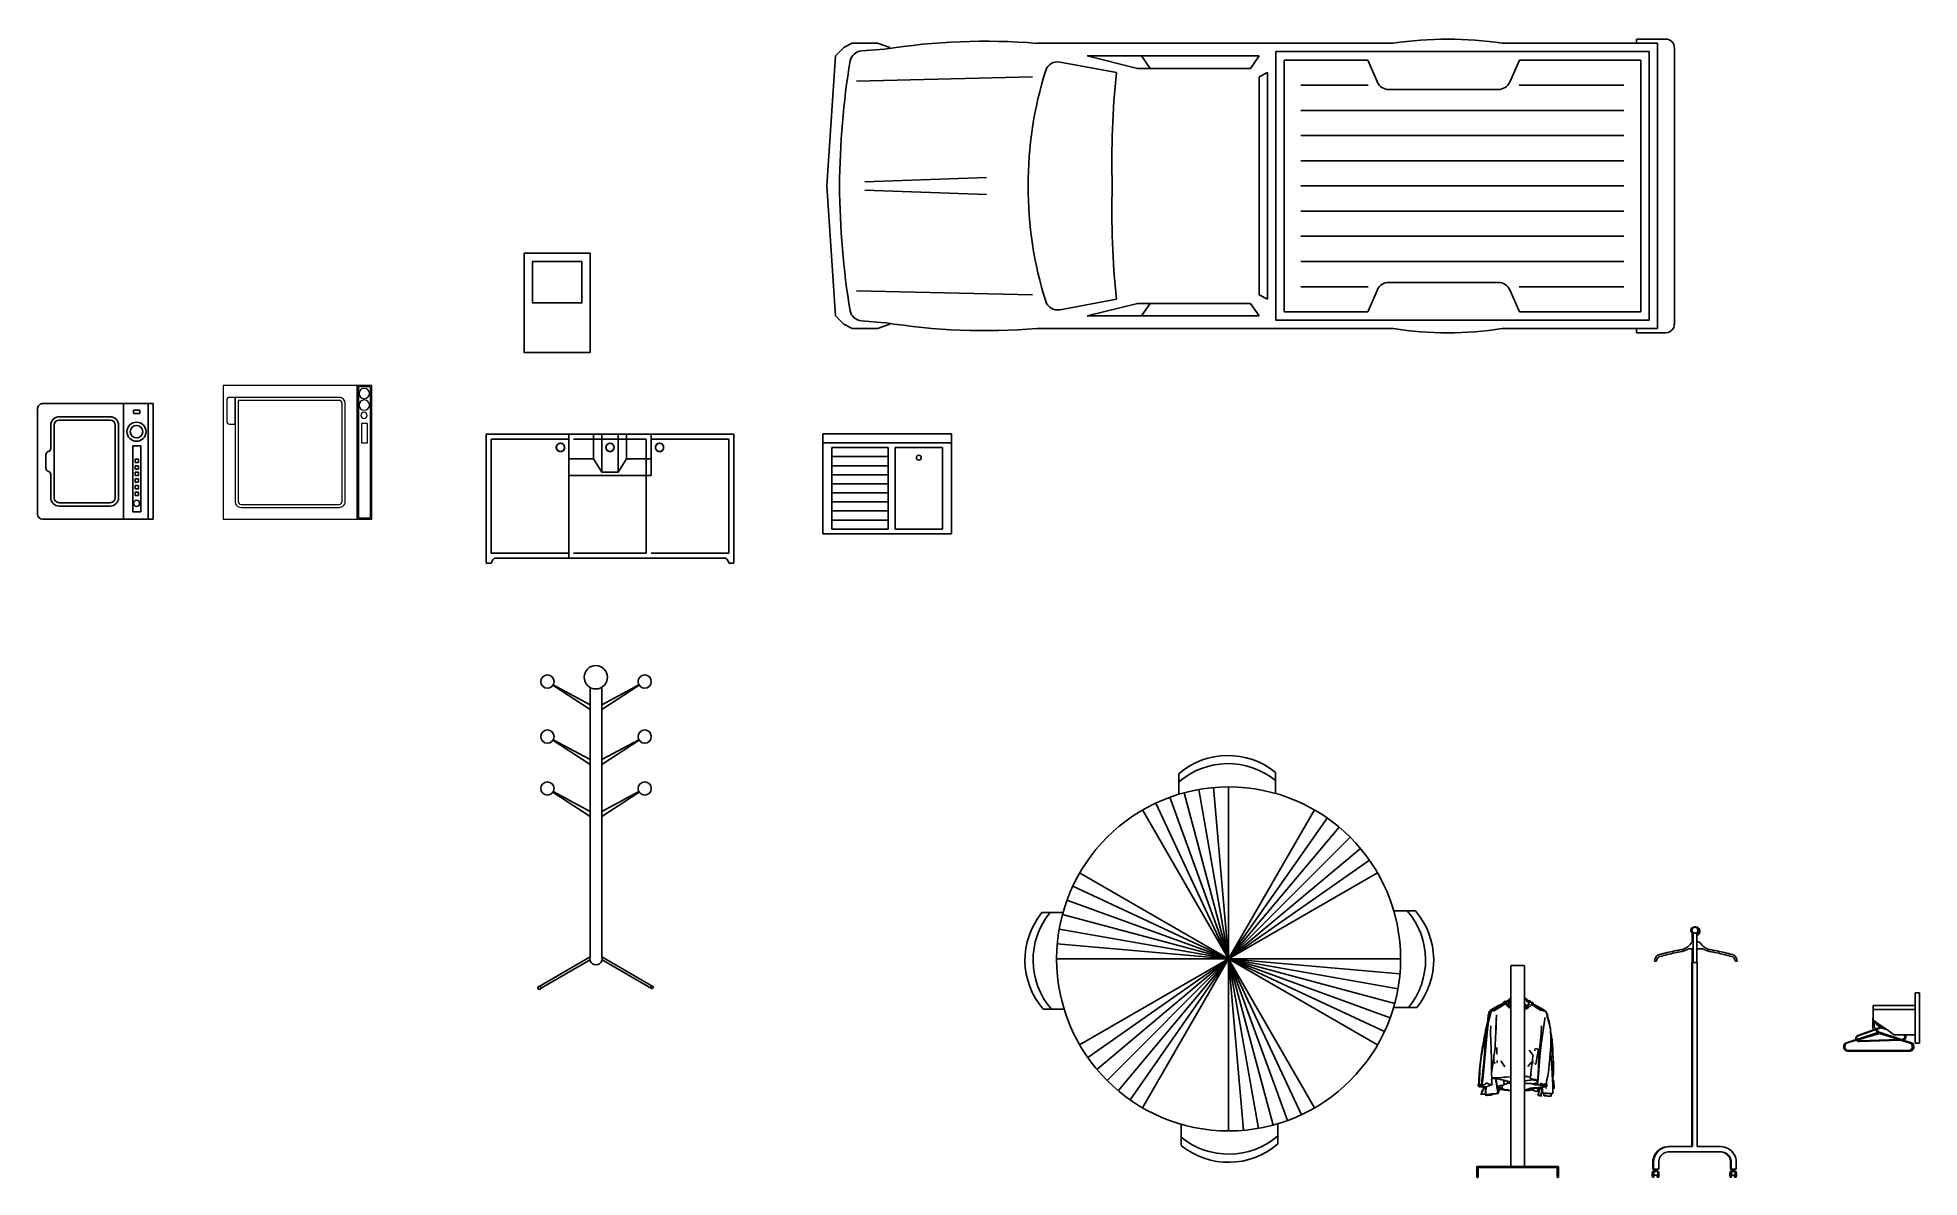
# Model space of a CAD drawing. Header units: metres. Extents: x 0.6 to 12, y -3.2 to 3.7.
import ezdxf

# ---------------------------------------------------------------- set-up
doc = ezdxf.new("R2010")
doc.units = ezdxf.units.M
for name, color, linetype in [('Edges', 7, 'Continuous'), ('MUROS EDIFICIOS', 4, 'Continuous'), ('Piezas Sanit.', 9, 'Continuous'), ('www.dwgautocad.com', 7, 'Continuous')]:
    doc.layers.add(name, color=color, linetype=linetype)

# ---------------------------------------------------------------- blocks, each defined once
blk = doc.blocks.new('LVD')
for p, q in [((0.35, 0), (-0.35, 0)), ((-0.35, 0), (-0.35, -0.67)), ((0.35, -0.67), (0.35, 0)), ((0.35, -0.03), (-0.35, -0.03)), ((-0.306, -0.074), (0.094, -0.074)), ((-0.306, -0.124), (-0.306, -0.074)), ((-0.206, -0.089), (-0.186, -0.089)), ((-0.206, -0.109), (-0.206, -0.089)), ((-0.206, -0.109), (-0.186, -0.109)), ((-0.186, -0.109), (-0.186, -0.089)), ((-0.166, -0.109), (-0.166, -0.089)), ((-0.166, -0.089), (-0.146, -0.089)), ((-0.166, -0.109), (-0.146, -0.109)), ((-0.146, -0.109), (-0.146, -0.089)), ((-0.126, -0.109), (-0.126, -0.089)), ((-0.126, -0.089), (-0.106, -0.089)), ((-0.126, -0.109), (-0.106, -0.109)), ((-0.106, -0.109), (-0.106, -0.089)), ((-0.086, -0.109), (-0.086, -0.089)), ((-0.086, -0.089), (-0.066, -0.089)), ((-0.086, -0.109), (-0.066, -0.109)), ((-0.066, -0.109), (-0.066, -0.089)), ((-0.046, -0.109), (-0.046, -0.089)), ((-0.046, -0.089), (-0.026, -0.089)), ((-0.046, -0.109), (-0.026, -0.109)), ((-0.026, -0.109), (-0.026, -0.089)), ((-0.006, -0.109), (-0.006, -0.089)), ((-0.006, -0.089), (0.014, -0.089)), ((-0.006, -0.109), (0.014, -0.109)), ((0.014, -0.109), (0.014, -0.089)), ((0.094, -0.124), (0.094, -0.074)), ((0.29, -0.12), (0.29, -0.08)), ((0.31, -0.08), (0.29, -0.08)), ((0.31, -0.12), (0.31, -0.08)), ((0.35, -0.18), (-0.35, -0.18)), ((-0.306, -0.124), (0.094, -0.124)), ((0.22, -0.21), (-0.22, -0.21)), ((0.31, -0.12), (0.29, -0.12)), ((-0.27, -0.26), (-0.27, -0.57)), ((-0.25, -0.26), (-0.25, -0.57)), ((0.22, -0.23), (-0.22, -0.23)), ((0.25, -0.57), (0.25, -0.26)), ((0.27, -0.57), (0.27, -0.26)), ((-0.22, -0.6), (0.22, -0.6)), ((-0.22, -0.62), (-0.079, -0.62)), ((-0.04, -0.65), (0.04, -0.65)), ((0.079, -0.62), (0.22, -0.62)), ((-0.32, -0.7), (0.32, -0.7))]:
    blk.add_line(p, q)
for centre, radius in [((-0.254, -0.101), 0.0186), ((0.18, -0.101), 0.0577), ((0.18, -0.101), 0.0377)]:
    blk.add_circle(centre, radius)
for centre, radius, start, end in [((-0.22, -0.26), 0.05, 90, 180), ((0.22, -0.26), 0.05, 0, 90), ((-0.22, -0.26), 0.03, 90, 180), ((0.22, -0.26), 0.03, 0, 90), ((-0.32, -0.67), 0.03, 180, 270), ((-0.22, -0.57), 0.05, 180, 270), ((-0.22, -0.57), 0.03, 180, 270), ((-0.079, -0.64), 0.02, 14.4775, 90), ((-0.04, -0.63), 0.02, 194.4775, 270), ((0.04, -0.63), 0.02, 270, 345.5225), ((0.079, -0.64), 0.02, 90, 165.5225), ((0.22, -0.57), 0.03, 270, 360), ((0.22, -0.57), 0.05, 270, 360), ((0.32, -0.67), 0.03, 270, 0)]:
    blk.add_arc(centre, radius, start, end)
blk = doc.blocks.new('lavadora')
at = {"lineweight": 18, "ltscale": 0.1}
blk.add_lwpolyline([(608.928, 865.393), (608.928, 866.293), (609.828, 866.293), (609.828, 865.393)], close=True, dxfattribs=at)
at = {"lineweight": 0, "ltscale": 0.1}
for points in [[(609.008, 866.213), (609.008, 866.25, -0.414214), (609.028, 866.27), (609.168, 866.27, -0.414214), (609.188, 866.25), (609.188, 866.213)], [(609.028, 865.513), (609.028, 866.193), (609.708, 866.193, -0.414214), (609.728, 866.173), (609.728, 865.513, -0.414214), (609.708, 865.493), (609.048, 865.493, -0.414214)]]:
    blk.add_lwpolyline(points, format="xyb", close=True, dxfattribs=at)
at = {"lineweight": 5, "ltscale": 0.1}
blk.add_lwpolyline([(609.008, 865.513), (609.008, 866.213), (609.708, 866.213, -0.414214), (609.748, 866.173), (609.748, 865.513, -0.414214), (609.708, 865.473), (609.048, 865.473, -0.414214)], format="xyb", close=True, dxfattribs=at)
at = {"lineweight": 20, "ltscale": 0.1}
blk.add_lwpolyline([(608.928, 865.393), (609.828, 865.393), (609.828, 865.293), (608.928, 865.293)], close=True, dxfattribs=at)
at = {"lineweight": 5, "ltscale": 0.1}
blk.add_lwpolyline([(608.938, 865.383), (609.818, 865.383), (609.818, 865.303), (608.938, 865.303)], close=True, dxfattribs=at)
at = {"lineweight": 0, "ltscale": 0.1}
blk.add_lwpolyline([(609.183, 865.322), (609.183, 865.363), (609.314, 865.363), (609.314, 865.322)], close=True, dxfattribs=at)
for centre, radius in [((608.982, 865.344), 0.0348), ((609.06, 865.344), 0.0348), ((609.129, 865.346), 0.0208)]:
    blk.add_circle(centre, radius, dxfattribs=at)
blk = doc.blocks.new('Pickup1')
at = {"linetype": 'ByBlock'}
for p, q in [((0.102, 0.838), (0.051, 0.787)), ((0.152, 0.864), (0.102, 0.838)), ((0.305, 0.864), (0.152, 0.864)), ((0.209, 0.817), (0.348, 0.828)), ((0.381, 0.838), (0.305, 0.864)), ((1.27, 0.864), (3.429, 0.864)), ((2.718, 0), (2.718, 0.813)), ((2.718, 0.813), (4.978, 0.813)), ((4.089, 0.864), (5.029, 0.864)), ((4.902, 0.889), (5.08, 0.889)), ((4.902, 0.864), (4.902, 0.889)), ((4.978, 0.813), (4.978, 0)), ((5.029, 0.864), (5.029, 0)), ((5.131, 0.838), (5.131, 0)), ((0.051, 0.787), (0, 0)), ((1.411, 0.75), (1.753, 0.686)), ((1.575, 0.787), (1.88, 0.711)), ((2.616, 0.787), (1.575, 0.787)), ((1.88, 0.711), (2.565, 0.711)), ((1.956, 0.711), (1.905, 0.787)), ((2.565, 0.711), (2.616, 0.787)), ((2.616, 0.66), (2.667, 0.686)), ((2.667, 0.686), (2.667, 0)), ((2.769, 0), (2.769, 0.762)), ((2.769, 0.762), (3.274, 0.762)), ((3.274, 0.762), (3.333, 0.629)), ((4.194, 0.762), (4.135, 0.629)), ((4.194, 0.762), (4.928, 0.762)), ((4.928, 0.762), (4.928, 0)), ((1.245, 0.66), (0.178, 0.635)), ((2.616, 0.66), (2.616, 0)), ((3.402, 0.584), (4.065, 0.584)), ((0.051, -0.787), (0, 0)), ((2.616, -0.66), (2.616, 0)), ((2.667, -0.686), (2.667, 0)), ((2.718, 0), (2.718, -0.813)), ((2.769, 0), (2.769, -0.762)), ((4.928, -0.762), (4.928, 0)), ((4.978, -0.813), (4.978, 0)), ((5.029, -0.864), (5.029, 0)), ((5.131, -0.838), (5.131, 0)), ((1.245, -0.66), (0.178, -0.635)), ((2.616, -0.66), (2.667, -0.686)), ((3.274, -0.762), (3.333, -0.629)), ((3.402, -0.584), (4.065, -0.584)), ((4.194, -0.762), (4.135, -0.629)), ((0.102, -0.838), (0.051, -0.787)), ((1.411, -0.75), (1.753, -0.686)), ((1.575, -0.787), (1.88, -0.711)), ((2.616, -0.787), (1.575, -0.787)), ((1.88, -0.711), (2.565, -0.711)), ((1.956, -0.711), (1.905, -0.787)), ((2.565, -0.711), (2.616, -0.787)), ((2.769, -0.762), (3.274, -0.762)), ((4.194, -0.762), (4.928, -0.762)), ((0.152, -0.864), (0.102, -0.838)), ((0.305, -0.864), (0.152, -0.864)), ((0.209, -0.817), (0.348, -0.828)), ((0.381, -0.838), (0.305, -0.864)), ((1.27, -0.864), (3.429, -0.864)), ((2.718, -0.813), (4.978, -0.813)), ((4.089, -0.864), (5.029, -0.864)), ((4.902, -0.864), (4.902, -0.889)), ((4.902, -0.889), (5.08, -0.889))]:
    blk.add_line(p, q, dxfattribs=at)
at = {"color": 40, "linetype": 'ByBlock'}
for p, q in [((2.87, 0.61), (3.277, 0.61)), ((4.191, 0.61), (4.826, 0.61)), ((2.87, 0.457), (4.826, 0.457)), ((2.87, 0.305), (4.826, 0.305)), ((2.87, 0.152), (4.826, 0.152)), ((0.229, 0.025), (0.965, 0.051)), ((2.87, 0), (4.826, 0)), ((0.229, -0.025), (0.965, -0.051)), ((2.87, -0.152), (4.826, -0.152)), ((2.87, -0.305), (4.826, -0.305)), ((2.87, -0.457), (4.826, -0.457)), ((2.87, -0.61), (3.277, -0.61)), ((4.191, -0.61), (4.826, -0.61))]:
    blk.add_line(p, q, dxfattribs=at)
at = {"linetype": 'ByBlock'}
for centre, radius, start, end in [((0.215, 0.741), 0.0762, 94.3987, 168.3158), ((0.957, -2.964), 3.84, 85.3187, 99.1246), ((3.759, -1.27), 2.159, 81.2026, 98.7974), ((5.08, 0.838), 0.0508, 0, 90), ((4.854, -0.024), 4.778, 170.5917, 179.7072), ((3.454, 0.019), 2.235, 162.3167, 180.4883), ((1.397, 0.675), 0.0762, 79.3803, 162.3167), ((7.226, 0.14), 5.501, 174.3026, 181.4552), ((3.402, 0.66), 0.0762, 203.9625, 270), ((4.065, 0.66), 0.0762, 270, 336.0375), ((4.854, 0.024), 4.778, 180.2928, 189.4083), ((3.454, -0.019), 2.235, 179.5117, 197.6833), ((7.226, -0.14), 5.501, 178.5448, 185.6974), ((3.402, -0.66), 0.0762, 90, 156.0375), ((4.065, -0.66), 0.0762, 23.9625, 90), ((0.215, -0.741), 0.0762, 191.6842, 265.6013), ((1.397, -0.675), 0.0762, 197.6833, 280.6197), ((0.957, 2.964), 3.84, 260.8754, 274.6813), ((3.759, 1.27), 2.159, 261.2026, 278.7974), ((5.08, -0.838), 0.0508, 270, 0)]:
    blk.add_arc(centre, radius, start, end, dxfattribs=at)
blk = doc.blocks.new('A$C078B449A')
for p, q in [((0.092, 1.842), (0.318, 1.695)), ((0.318, 1.724), (0.094, 1.845)), ((0.318, 0.197), (0.318, 1.828)), ((0.389, 1.724), (0.613, 1.845)), ((0.615, 1.842), (0.389, 1.695)), ((0.389, 1.829), (0.389, 0.197)), ((0.092, 1.51), (0.318, 1.362)), ((0.318, 1.392), (0.094, 1.512)), ((0.389, 1.392), (0.613, 1.512)), ((0.615, 1.51), (0.389, 1.362)), ((0.092, 1.195), (0.318, 1.047)), ((0.318, 1.077), (0.094, 1.198)), ((0.389, 1.077), (0.613, 1.198)), ((0.615, 1.195), (0.389, 1.047)), ((0.318, 0.197), (0.01, 0.019)), ((0.317, 0.179), (0.018, 0.005)), ((0.389, 0.197), (0.697, 0.019)), ((0.39, 0.179), (0.689, 0.006))]:
    blk.add_line(p, q)
for centre, radius in [((0.352, 1.89), 0.0705), ((0.059, 1.864), 0.04), ((0.648, 1.864), 0.04), ((0.059, 1.531), 0.04), ((0.648, 1.531), 0.04), ((0.059, 1.217), 0.04), ((0.648, 1.217), 0.04), ((0.01, 0.01), 0.00951), ((0.693, 0.013), 0.00747)]:
    blk.add_circle(centre, radius)
blk.add_arc((0.353, 0.186), 0.0369, 162.9053, 17.0947)
blk = doc.blocks.new('SOMBRILLA')
at = {"color": 7, "linetype": 'Continuous'}
for p, q in [((-8.68, 28.71), (-8.68, 32.27)), ((-5.21, 29.54), (0, 0)), ((-2.61, 29.88), (0, 0)), ((0, 29.99), (0, 0)), ((8.18, 28.83), (8.18, 32.51)), ((-12.68, 27.18), (0, 0)), ((-10.26, 28.18), (0, 0)), ((0, 0), (-7.76, 28.97)), ((-15, 25.98), (0, 0)), ((-15, 25.98), (0, 0)), ((15, 25.98), (0, 0)), ((15, 25.98), (0, 0)), ((17.2, 24.57), (0, 0)), ((19.28, 22.98), (0, 0)), ((0, 0), (21.21, 21.21)), ((22.98, 19.28), (0, 0)), ((24.57, 17.2), (0, 0)), ((-25.98, 15), (0, 0)), ((25.98, 15), (0, 0)), ((-28.19, 10.26), (0, 0)), ((-27.18, 12.68), (0, 0)), ((-28.89, 8.08), (-32.56, 8.08)), ((0, 0), (-28.97, 7.76)), ((32.56, 8.39), (28.8, 8.39)), ((-29.54, 5.21), (0, 0)), ((-29.99, 0), (0, 0)), ((-29.99, 0), (0, 0)), ((-29.88, 2.61), (0, 0)), ((-25.98, -15), (0, 0)), ((-24.57, -17.2), (0, 0)), ((-22.98, -19.28), (0, 0)), ((0, 0), (-21.21, -21.21)), ((-19.28, -22.98), (0, 0)), ((-17.2, -24.57), (0, 0)), ((-15, -25.98), (0, 0)), ((-15, -25.98), (0, 0)), ((29.99, 0), (0, 0)), ((25.98, -15), (0, 0)), ((29.99, 0), (0, 0)), ((27.18, -12.68), (0, 0)), ((29.88, -2.61), (0, 0)), ((29.54, -5.21), (0, 0)), ((0, 0), (28.97, -7.76)), ((28.19, -10.26), (0, 0)), ((15, -25.98), (0, 0)), ((15, -25.98), (0, 0)), ((12.68, -27.18), (0, 0)), ((10.26, -28.18), (0, 0)), ((0, 0), (7.76, -28.97)), ((5.21, -29.54), (0, 0)), ((0, -29.99), (0, 0)), ((2.61, -29.88), (0, 0)), ((-28.68, -8.78), (-32.33, -8.78)), ((32.8, -8.47), (28.77, -8.47)), ((-8.29, -28.82), (-8.29, -32.5)), ((8.58, -28.74), (8.58, -32.26))]:
    blk.add_line(p, q, dxfattribs=at)
blk.add_circle((0, 0), 29.99, dxfattribs=at)
for centre, start, end in [((-0.11, 22.36), 50.7687, 130.8391), ((-0.11, 20.94), 50.7687, 130.8391), ((-22.41, -0.21), 140.7687, 220.8391), ((-20.99, -0.21), 140.7687, 220.8391), ((21.23, -0.18), 320.7687, 40.8391), ((22.65, -0.18), 320.7687, 40.8391), ((0, -20.93), 230.7687, 310.8391), ((0, -22.35), 230.7687, 310.8391)]:
    blk.add_arc(centre, 13.11, start, end, dxfattribs=at)
blk = doc.blocks.new('3 Clothes Hangers rs')
at = {"layer": 'Edges'}
for p, q in [((-0.403, 0.845), (-0.404, 0.841)), ((-0.404, 0.841), (-0.404, 0.836)), ((-0.404, 0.836), (-0.403, 0.831)), ((-0.4, 0.85), (-0.403, 0.845)), ((-0.403, 0.831), (-0.4, 0.827)), ((-0.398, 0.847), (-0.401, 0.841)), ((-0.398, 0.84), (-0.401, 0.841)), ((-0.397, 0.853), (-0.4, 0.85)), ((-0.4, 0.827), (-0.397, 0.823)), ((-0.398, 0.847), (-0.393, 0.853)), ((-0.397, 0.845), (-0.398, 0.841)), ((-0.398, 0.841), (-0.398, 0.836)), ((-0.398, 0.836), (-0.397, 0.831)), ((-0.393, 0.855), (-0.397, 0.853)), ((-0.394, 0.85), (-0.397, 0.845)), ((-0.397, 0.831), (-0.394, 0.827)), ((-0.397, 0.823), (-0.396, 0.823)), ((-0.396, 0.823), (-0.396, 0.823)), ((-0.396, 0.823), (-0.396, 0.765)), ((-0.391, 0.853), (-0.394, 0.85)), ((-0.394, 0.827), (-0.391, 0.823)), ((-0.388, 0.857), (-0.393, 0.855)), ((-0.387, 0.856), (-0.393, 0.853)), ((-0.386, 0.855), (-0.391, 0.853)), ((-0.391, 0.824), (-0.391, 0.767)), ((-0.391, 0.823), (-0.386, 0.821)), ((-0.388, 0.857), (-0.385, 0.857)), ((-0.385, 0.857), (-0.387, 0.856)), ((-0.382, 0.857), (-0.386, 0.855)), ((-0.386, 0.821), (-0.382, 0.82)), ((-0.38, 0.858), (-0.385, 0.857)), ((-0.385, 0.857), (-0.385, 0.857)), ((-0.382, 0.857), (-0.382, 0.857)), ((-0.377, 0.857), (-0.382, 0.857)), ((-0.382, 0.82), (-0.382, 0.82)), ((-0.377, 0.82), (-0.382, 0.82)), ((-0.373, 0.858), (-0.38, 0.858)), ((-0.372, 0.855), (-0.377, 0.857)), ((-0.377, 0.82), (-0.372, 0.821)), ((-0.375, 0.856), (-0.373, 0.856)), ((-0.375, 0.856), (-0.373, 0.856)), ((-0.375, 0.856), (-0.373, 0.856)), ((-0.375, 0.856), (-0.373, 0.856)), ((-0.375, 0.856), (-0.373, 0.856)), ((-0.375, 0.856), (-0.373, 0.856)), ((-0.375, 0.856), (-0.373, 0.856)), ((-0.375, 0.856), (-0.373, 0.856)), ((-0.375, 0.856), (-0.373, 0.856)), ((-0.366, 0.857), (-0.373, 0.858)), ((-0.368, 0.853), (-0.372, 0.855)), ((-0.372, 0.821), (-0.368, 0.823)), ((-0.362, 0.85), (-0.368, 0.853)), ((-0.368, 0.853), (-0.368, 0.853)), ((-0.365, 0.85), (-0.368, 0.853)), ((-0.368, 0.853), (-0.368, 0.853)), ((-0.368, 0.824), (-0.365, 0.827)), ((-0.368, 0.823), (-0.368, 0.824)), ((-0.368, 0.824), (-0.368, 0.81)), ((-0.368, 0.81), (-0.368, 0.81)), ((-0.368, 0.81), (-0.367, 0.81)), ((-0.368, 0.81), (-0.368, 0.806)), ((-0.368, 0.806), (-0.365, 0.807)), ((-0.368, 0.806), (-0.368, 0.806)), ((-0.368, 0.806), (-0.368, 0.771)), ((-0.367, 0.81), (-0.362, 0.814)), ((-0.36, 0.853), (-0.366, 0.857)), ((-0.362, 0.845), (-0.365, 0.85)), ((-0.365, 0.827), (-0.362, 0.831)), ((-0.365, 0.807), (-0.359, 0.81)), ((-0.358, 0.846), (-0.362, 0.85)), ((-0.361, 0.841), (-0.362, 0.845)), ((-0.362, 0.831), (-0.361, 0.836)), ((-0.362, 0.814), (-0.357, 0.818)), ((-0.361, 0.836), (-0.361, 0.841)), ((-0.355, 0.848), (-0.36, 0.853)), ((-0.356, 0.817), (-0.36, 0.812)), ((-0.356, 0.817), (-0.36, 0.812)), ((-0.356, 0.817), (-0.36, 0.812)), ((-0.356, 0.817), (-0.36, 0.812)), ((-0.356, 0.817), (-0.36, 0.812)), ((-0.356, 0.817), (-0.36, 0.812)), ((-0.356, 0.817), (-0.36, 0.812)), ((-0.356, 0.817), (-0.36, 0.812)), ((-0.356, 0.817), (-0.36, 0.812)), ((-0.359, 0.81), (-0.354, 0.815)), ((-0.355, 0.841), (-0.358, 0.846)), ((-0.357, 0.818), (-0.355, 0.823)), ((-0.351, 0.842), (-0.355, 0.848)), ((-0.353, 0.835), (-0.355, 0.841)), ((-0.355, 0.823), (-0.353, 0.829)), ((-0.354, 0.815), (-0.351, 0.822)), ((-0.353, 0.829), (-0.353, 0.835)), ((-0.349, 0.836), (-0.351, 0.842)), ((-0.351, 0.822), (-0.349, 0.828)), ((-0.349, 0.828), (-0.349, 0.836)), ((-0.612, 0.68), (-0.604, 0.686)), ((-0.604, 0.686), (-0.595, 0.69)), ((-0.583, 0.693), (-0.595, 0.69)), ((-0.572, 0.696), (-0.583, 0.693)), ((-0.58, 0.681), (-0.569, 0.684)), ((-0.561, 0.699), (-0.572, 0.696)), ((-0.569, 0.684), (-0.558, 0.687)), ((-0.55, 0.702), (-0.561, 0.699)), ((-0.558, 0.687), (-0.547, 0.69)), ((-0.538, 0.704), (-0.55, 0.702)), ((-0.547, 0.69), (-0.536, 0.692)), ((-0.527, 0.707), (-0.538, 0.704)), ((-0.536, 0.692), (-0.524, 0.695)), ((-0.516, 0.709), (-0.527, 0.707)), ((-0.524, 0.695), (-0.513, 0.698)), ((-0.504, 0.712), (-0.516, 0.709)), ((-0.513, 0.698), (-0.502, 0.7)), ((-0.493, 0.714), (-0.504, 0.712)), ((-0.502, 0.7), (-0.491, 0.702)), ((-0.482, 0.716), (-0.493, 0.714)), ((-0.491, 0.702), (-0.479, 0.705)), ((-0.47, 0.719), (-0.482, 0.716)), ((-0.479, 0.705), (-0.468, 0.707)), ((-0.459, 0.721), (-0.47, 0.719)), ((-0.468, 0.707), (-0.456, 0.709)), ((-0.459, 0.721), (-0.454, 0.722)), ((-0.456, 0.709), (-0.451, 0.71)), ((-0.454, 0.722), (-0.449, 0.724)), ((-0.451, 0.71), (-0.446, 0.712)), ((-0.449, 0.724), (-0.445, 0.725)), ((-0.446, 0.712), (-0.44, 0.714)), ((-0.445, 0.725), (-0.44, 0.727)), ((-0.44, 0.727), (-0.436, 0.729)), ((-0.44, 0.714), (-0.435, 0.716)), ((-0.436, 0.729), (-0.431, 0.732)), ((-0.435, 0.716), (-0.43, 0.719)), ((-0.431, 0.732), (-0.427, 0.735)), ((-0.43, 0.719), (-0.425, 0.722)), ((-0.427, 0.735), (-0.423, 0.738)), ((-0.425, 0.722), (-0.42, 0.725)), ((-0.423, 0.738), (-0.419, 0.741)), ((-0.42, 0.725), (-0.396, 0.725)), ((-0.419, 0.741), (-0.416, 0.744)), ((-0.416, 0.744), (-0.412, 0.748)), ((-0.412, 0.748), (-0.409, 0.751)), ((-0.409, 0.751), (-0.402, 0.76)), ((-0.402, 0.76), (-0.396, 0.765)), ((-0.396, 0.765), (-0.394, 0.766)), ((-0.396, 0.725), (-0.396, 0.642)), ((-0.396, 0.725), (-0.391, 0.725)), ((-0.394, 0.766), (-0.391, 0.767)), ((-0.391, 0.767), (-0.391, 0.725)), ((-0.391, 0.725), (-0.391, 0.642)), ((-0.364, 0.77), (-0.368, 0.771)), ((-0.368, 0.771), (-0.368, 0.771)), ((-0.368, 0.771), (-0.368, 0.725)), ((-0.368, 0.725), (-0.368, 0.725)), ((-0.368, 0.725), (-0.328, 0.725)), ((-0.368, 0.725), (-0.368, 0.642)), ((-0.354, 0.766), (-0.364, 0.77)), ((-0.346, 0.76), (-0.354, 0.766)), ((-0.34, 0.751), (-0.346, 0.76)), ((-0.336, 0.748), (-0.34, 0.751)), ((-0.333, 0.744), (-0.336, 0.748)), ((-0.329, 0.741), (-0.333, 0.744)), ((-0.325, 0.738), (-0.329, 0.741)), ((-0.323, 0.722), (-0.328, 0.725)), ((-0.321, 0.735), (-0.325, 0.738)), ((-0.318, 0.719), (-0.323, 0.722)), ((-0.317, 0.732), (-0.321, 0.735)), ((-0.313, 0.716), (-0.318, 0.719)), ((-0.313, 0.729), (-0.317, 0.732)), ((-0.308, 0.727), (-0.313, 0.729)), ((-0.308, 0.714), (-0.313, 0.716)), ((-0.304, 0.725), (-0.308, 0.727)), ((-0.303, 0.712), (-0.308, 0.714)), ((-0.299, 0.724), (-0.304, 0.725)), ((-0.297, 0.71), (-0.303, 0.712)), ((-0.294, 0.722), (-0.299, 0.724)), ((-0.292, 0.709), (-0.297, 0.71)), ((-0.289, 0.721), (-0.294, 0.722)), ((-0.28, 0.707), (-0.292, 0.709)), ((-0.289, 0.721), (-0.278, 0.719)), ((-0.269, 0.705), (-0.28, 0.707)), ((-0.278, 0.719), (-0.267, 0.716)), ((-0.258, 0.702), (-0.269, 0.705)), ((-0.267, 0.716), (-0.255, 0.714)), ((-0.246, 0.7), (-0.258, 0.702)), ((-0.255, 0.714), (-0.244, 0.712)), ((-0.235, 0.698), (-0.246, 0.7)), ((-0.244, 0.712), (-0.233, 0.709)), ((-0.224, 0.695), (-0.235, 0.698)), ((-0.233, 0.709), (-0.221, 0.707)), ((-0.213, 0.692), (-0.224, 0.695)), ((-0.221, 0.707), (-0.21, 0.704)), ((-0.202, 0.69), (-0.213, 0.692)), ((-0.21, 0.704), (-0.199, 0.702)), ((-0.19, 0.687), (-0.202, 0.69)), ((-0.199, 0.702), (-0.187, 0.699)), ((-0.179, 0.684), (-0.19, 0.687)), ((-0.187, 0.699), (-0.176, 0.696)), ((-0.168, 0.681), (-0.179, 0.684)), ((-0.176, 0.696), (-0.165, 0.693)), ((-0.165, 0.693), (-0.154, 0.69)), ((-0.144, 0.686), (-0.154, 0.69)), ((-0.136, 0.68), (-0.144, 0.686)), ((-1.495, 0.623), (-1.493, 0.624)), ((-1.495, 0.622), (-1.495, 0.623)), ((-1.495, 0.622), (-1.495, 0.618)), ((-1.495, 0.617), (-1.495, 0.618)), ((-1.495, 0.618), (-1.495, 0.429)), ((-1.413, 0.624), (-1.493, 0.624)), ((-1.412, 0.623), (-1.413, 0.624)), ((-1.412, 0.623), (-1.411, 0.622)), ((-1.411, 0.622), (-1.411, 0.428)), ((-0.624, 0.651), (-0.623, 0.662)), ((-0.624, 0.651), (-0.613, 0.651)), ((-0.623, 0.662), (-0.619, 0.671)), ((-0.619, 0.671), (-0.612, 0.68)), ((-0.611, 0.659), (-0.613, 0.651)), ((-0.611, 0.659), (-0.608, 0.665)), ((-0.608, 0.665), (-0.604, 0.671)), ((-0.604, 0.671), (-0.598, 0.676)), ((-0.598, 0.676), (-0.591, 0.679)), ((-0.591, 0.679), (-0.58, 0.681)), ((-0.399, -0.472), (-0.399, 0.642)), ((-0.399, 0.642), (-0.396, 0.642)), ((-0.396, 0.642), (-0.394, 0.642)), ((-0.394, -0.472), (-0.394, 0.642)), ((-0.394, 0.642), (-0.391, 0.642)), ((-0.391, 0.642), (-0.368, 0.642)), ((-0.365, 0.642), (-0.368, 0.642)), ((-0.365, -0.472), (-0.365, 0.642)), ((-0.158, 0.679), (-0.168, 0.681)), ((-0.15, 0.676), (-0.158, 0.679)), ((-0.144, 0.671), (-0.15, 0.676)), ((-0.14, 0.665), (-0.144, 0.671)), ((-0.137, 0.659), (-0.14, 0.665)), ((-0.137, 0.659), (-0.136, 0.651)), ((-0.13, 0.671), (-0.136, 0.68)), ((-0.124, 0.651), (-0.136, 0.651)), ((-0.126, 0.662), (-0.13, 0.671)), ((-0.124, 0.651), (-0.126, 0.662)), ((0.98, 0.459), (0.954, 0.459)), ((0.954, 0.382), (0.954, 0.459)), ((0.98, 0.459), (0.98, 0.414)), ((-1.628, 0.339), (-1.625, 0.343)), ((-1.624, 0.343), (-1.628, 0.328)), ((-1.625, 0.344), (-1.626, 0.339)), ((-1.626, 0.339), (-1.624, 0.343)), ((-1.625, 0.345), (-1.617, 0.353)), ((-1.625, 0.345), (-1.625, 0.343)), ((-1.624, 0.344), (-1.625, 0.345)), ((-1.625, 0.345), (-1.625, 0.344)), ((-1.625, 0.343), (-1.625, 0.344)), ((-1.624, 0.345), (-1.616, 0.352)), ((-1.621, 0.342), (-1.624, 0.345)), ((-1.624, 0.345), (-1.624, 0.344)), ((-1.624, 0.344), (-1.624, 0.343)), ((-1.624, 0.344), (-1.624, 0.343)), ((-1.624, 0.343), (-1.624, 0.343)), ((-1.615, 0.346), (-1.621, 0.342)), ((-1.619, 0.34), (-1.611, 0.347)), ((-1.615, 0.346), (-1.618, 0.341)), ((-1.573, 0.379), (-1.617, 0.353)), ((-1.572, 0.379), (-1.616, 0.352)), ((-1.615, 0.34), (-1.601, 0.353)), ((-1.612, 0.349), (-1.615, 0.346)), ((-1.603, 0.355), (-1.612, 0.349)), ((-1.612, 0.348), (-1.611, 0.348)), ((-1.611, 0.348), (-1.612, 0.348)), ((-1.611, 0.348), (-1.611, 0.348)), ((-1.611, 0.348), (-1.611, 0.348)), ((-1.611, 0.348), (-1.611, 0.348)), ((-1.611, 0.348), (-1.611, 0.347)), ((-1.611, 0.348), (-1.611, 0.348)), ((-1.611, 0.347), (-1.61, 0.348)), ((-1.61, 0.348), (-1.608, 0.35)), ((-1.609, 0.349), (-1.61, 0.348)), ((-1.608, 0.35), (-1.609, 0.349)), ((-1.608, 0.35), (-1.605, 0.353)), ((-1.604, 0.354), (-1.605, 0.353)), ((-1.601, 0.356), (-1.604, 0.354)), ((-1.604, 0.354), (-1.603, 0.355)), ((-1.603, 0.355), (-1.602, 0.357)), ((-1.602, 0.357), (-1.596, 0.36)), ((-1.6, 0.354), (-1.601, 0.353)), ((-1.6, 0.354), (-1.598, 0.357)), ((-1.597, 0.356), (-1.6, 0.354)), ((-1.525, 0.394), (-1.599, 0.348)), ((-1.598, 0.357), (-1.588, 0.362)), ((-1.596, 0.36), (-1.597, 0.36)), ((-1.593, 0.362), (-1.596, 0.36)), ((-1.596, 0.36), (-1.592, 0.362)), ((-1.593, 0.362), (-1.59, 0.364)), ((-1.592, 0.362), (-1.593, 0.362)), ((-1.59, 0.364), (-1.592, 0.362)), ((-1.592, 0.362), (-1.591, 0.363)), ((-1.588, 0.365), (-1.59, 0.364)), ((-1.588, 0.362), (-1.589, 0.362)), ((-1.571, 0.373), (-1.588, 0.365)), ((-1.584, 0.365), (-1.588, 0.362)), ((-1.588, 0.362), (-1.587, 0.363)), ((-1.559, 0.377), (-1.584, 0.365)), ((-1.575, 0.378), (-1.577, 0.376)), ((-1.573, 0.377), (-1.576, 0.375)), ((-1.573, 0.378), (-1.575, 0.378)), ((-1.573, 0.379), (-1.551, 0.39)), ((-1.572, 0.377), (-1.573, 0.377)), ((-1.572, 0.379), (-1.55, 0.39)), ((-1.571, 0.373), (-1.544, 0.388)), ((-1.565, 0.376), (-1.571, 0.373)), ((-1.571, 0.373), (-1.568, 0.374)), ((-1.562, 0.378), (-1.568, 0.374)), ((-1.562, 0.378), (-1.565, 0.376)), ((-1.565, 0.376), (-1.563, 0.377)), ((-1.563, 0.377), (-1.53, 0.397)), ((-1.544, 0.388), (-1.562, 0.378)), ((-1.559, 0.377), (-1.538, 0.39)), ((-1.545, 0.393), (-1.551, 0.39)), ((-1.549, 0.39), (-1.55, 0.39)), ((-1.545, 0.393), (-1.549, 0.39)), ((-1.546, 0.391), (-1.549, 0.39)), ((-1.544, 0.392), (-1.548, 0.389)), ((-1.545, 0.39), (-1.547, 0.389)), ((-1.547, 0.389), (-1.547, 0.389)), ((-1.544, 0.392), (-1.546, 0.391)), ((-1.546, 0.389), (-1.545, 0.39)), ((-1.546, 0.389), (-1.546, 0.389)), ((-1.532, 0.406), (-1.545, 0.393)), ((-1.545, 0.393), (-1.545, 0.393)), ((-1.545, 0.393), (-1.545, 0.393)), ((-1.545, 0.393), (-1.545, 0.392)), ((-1.545, 0.393), (-1.545, 0.393)), ((-1.545, 0.392), (-1.544, 0.392)), ((-1.545, 0.39), (-1.545, 0.39)), ((-1.545, 0.389), (-1.545, 0.39)), ((-1.535, 0.402), (-1.544, 0.393)), ((-1.544, 0.393), (-1.544, 0.392)), ((-1.544, 0.392), (-1.544, 0.392)), ((-1.544, 0.392), (-1.543, 0.392)), ((-1.544, 0.392), (-1.544, 0.392)), ((-1.544, 0.392), (-1.544, 0.392)), ((-1.544, 0.388), (-1.543, 0.391)), ((-1.541, 0.39), (-1.544, 0.388)), ((-1.544, 0.388), (-1.544, 0.388)), ((-1.543, 0.392), (-1.543, 0.391)), ((-1.541, 0.389), (-1.533, 0.393)), ((-1.538, 0.392), (-1.541, 0.39)), ((-1.531, 0.396), (-1.538, 0.392)), ((-1.531, 0.396), (-1.538, 0.392)), ((-1.53, 0.394), (-1.538, 0.39)), ((-1.537, 0.389), (-1.529, 0.393)), ((-1.532, 0.405), (-1.535, 0.402)), ((-1.535, 0.402), (-1.535, 0.402)), ((-1.533, 0.401), (-1.534, 0.401)), ((-1.533, 0.401), (-1.533, 0.402)), ((-1.533, 0.401), (-1.533, 0.401)), ((-1.533, 0.401), (-1.533, 0.401)), ((-1.533, 0.393), (-1.533, 0.393)), ((-1.53, 0.408), (-1.532, 0.406)), ((-1.532, 0.406), (-1.53, 0.408)), ((-1.532, 0.405), (-1.529, 0.408)), ((-1.531, 0.406), (-1.532, 0.405)), ((-1.532, 0.405), (-1.532, 0.406)), ((-1.532, 0.406), (-1.532, 0.406)), ((-1.532, 0.405), (-1.532, 0.405)), ((-1.531, 0.406), (-1.529, 0.408)), ((-1.529, 0.407), (-1.531, 0.405)), ((-1.531, 0.404), (-1.528, 0.407)), ((-1.531, 0.404), (-1.528, 0.407)), ((-1.531, 0.406), (-1.529, 0.407)), ((-1.531, 0.406), (-1.531, 0.406)), ((-1.531, 0.405), (-1.531, 0.406)), ((-1.531, 0.404), (-1.531, 0.405)), ((-1.53, 0.4), (-1.531, 0.404)), ((-1.531, 0.404), (-1.531, 0.404)), ((-1.53, 0.397), (-1.531, 0.396)), ((-1.531, 0.396), (-1.53, 0.397)), ((-1.53, 0.408), (-1.529, 0.408)), ((-1.529, 0.397), (-1.53, 0.4)), ((-1.53, 0.4), (-1.53, 0.4)), ((-1.527, 0.398), (-1.53, 0.397)), ((-1.53, 0.397), (-1.53, 0.397)), ((-1.53, 0.397), (-1.53, 0.397)), ((-1.53, 0.397), (-1.529, 0.397)), ((-1.53, 0.397), (-1.53, 0.397)), ((-1.53, 0.397), (-1.529, 0.397)), ((-1.528, 0.396), (-1.53, 0.394)), ((-1.529, 0.408), (-1.522, 0.406)), ((-1.529, 0.408), (-1.529, 0.408)), ((-1.529, 0.408), (-1.529, 0.408)), ((-1.529, 0.407), (-1.529, 0.408)), ((-1.529, 0.408), (-1.529, 0.408)), ((-1.529, 0.407), (-1.528, 0.407)), ((-1.529, 0.407), (-1.529, 0.407)), ((-1.529, 0.397), (-1.527, 0.399)), ((-1.529, 0.397), (-1.528, 0.398)), ((-1.529, 0.397), (-1.529, 0.397)), ((-1.529, 0.393), (-1.529, 0.393)), ((-1.528, 0.407), (-1.523, 0.406)), ((-1.528, 0.407), (-1.528, 0.407)), ((-1.528, 0.403), (-1.528, 0.407)), ((-1.525, 0.403), (-1.528, 0.402)), ((-1.528, 0.402), (-1.528, 0.403)), ((-1.527, 0.399), (-1.528, 0.402)), ((-1.528, 0.396), (-1.526, 0.399)), ((-1.528, 0.398), (-1.527, 0.398)), ((-1.528, 0.398), (-1.527, 0.398)), ((-1.525, 0.397), (-1.528, 0.396)), ((-1.527, 0.399), (-1.514, 0.409)), ((-1.527, 0.398), (-1.524, 0.401)), ((-1.527, 0.398), (-1.527, 0.399)), ((-1.526, 0.399), (-1.527, 0.398)), ((-1.527, 0.398), (-1.527, 0.398)), ((-1.525, 0.4), (-1.526, 0.4)), ((-1.526, 0.4), (-1.526, 0.399)), ((-1.526, 0.399), (-1.526, 0.399)), ((-1.526, 0.399), (-1.525, 0.397)), ((-1.521, 0.406), (-1.525, 0.403)), ((-1.525, 0.4), (-1.524, 0.401)), ((-1.523, 0.401), (-1.525, 0.4)), ((-1.525, 0.394), (-1.522, 0.399)), ((-1.522, 0.399), (-1.525, 0.397)), ((-1.525, 0.394), (-1.518, 0.382)), ((-1.524, 0.401), (-1.523, 0.401)), ((-1.523, 0.406), (-1.521, 0.406)), ((-1.522, 0.406), (-1.523, 0.406)), ((-1.52, 0.404), (-1.523, 0.401)), ((-1.508, 0.415), (-1.522, 0.406)), ((-1.522, 0.403), (-1.516, 0.407)), ((-1.521, 0.4), (-1.522, 0.4)), ((-1.522, 0.4), (-1.522, 0.399)), ((-1.522, 0.399), (-1.522, 0.399)), ((-1.522, 0.399), (-1.521, 0.397)), ((-1.507, 0.414), (-1.521, 0.406)), ((-1.521, 0.4), (-1.52, 0.401)), ((-1.519, 0.401), (-1.521, 0.4)), ((-1.521, 0.397), (-1.521, 0.397)), ((-1.521, 0.395), (-1.521, 0.391)), ((-1.521, 0.391), (-1.521, 0.391)), ((-1.513, 0.379), (-1.521, 0.391)), ((-1.52, 0.404), (-1.516, 0.407)), ((-1.515, 0.407), (-1.52, 0.404)), ((-1.517, 0.406), (-1.52, 0.404)), ((-1.52, 0.401), (-1.519, 0.401)), ((-1.513, 0.406), (-1.519, 0.401)), ((-1.518, 0.382), (-1.513, 0.379)), ((-1.516, 0.407), (-1.517, 0.406)), ((-1.517, 0.406), (-1.517, 0.406)), ((-1.516, 0.407), (-1.513, 0.41)), ((-1.513, 0.41), (-1.516, 0.407)), ((-1.516, 0.407), (-1.516, 0.407)), ((-1.516, 0.407), (-1.516, 0.407)), ((-1.514, 0.408), (-1.515, 0.407)), ((-1.513, 0.408), (-1.515, 0.407)), ((-1.515, 0.407), (-1.515, 0.407)), ((-1.511, 0.411), (-1.514, 0.408)), ((-1.514, 0.408), (-1.513, 0.408)), ((-1.513, 0.407), (-1.504, 0.411)), ((-1.511, 0.411), (-1.513, 0.41)), ((-1.512, 0.409), (-1.513, 0.408)), ((-1.513, 0.408), (-1.513, 0.407)), ((-1.509, 0.408), (-1.513, 0.406)), ((-1.513, 0.408), (-1.513, 0.408)), ((-1.513, 0.407), (-1.513, 0.406)), ((-1.51, 0.374), (-1.513, 0.379)), ((-1.512, 0.409), (-1.509, 0.411)), ((-1.509, 0.411), (-1.512, 0.409)), ((-1.511, 0.409), (-1.512, 0.409)), ((-1.512, 0.409), (-1.512, 0.409)), ((-1.512, 0.384), (-1.512, 0.384)), ((-1.512, 0.384), (-1.504, 0.376)), ((-1.509, 0.411), (-1.511, 0.411)), ((-1.509, 0.411), (-1.511, 0.409)), ((-1.509, 0.41), (-1.511, 0.409)), ((-1.509, 0.399), (-1.511, 0.402)), ((-1.508, 0.388), (-1.511, 0.402)), ((-1.51, 0.374), (-1.498, 0.366)), ((-1.508, 0.411), (-1.509, 0.411)), ((-1.509, 0.411), (-1.509, 0.411)), ((-1.508, 0.411), (-1.509, 0.411)), ((-1.509, 0.407), (-1.5, 0.411)), ((-1.508, 0.411), (-1.509, 0.41)), ((-1.507, 0.411), (-1.509, 0.41)), ((-1.504, 0.41), (-1.509, 0.408)), ((-1.509, 0.408), (-1.509, 0.407)), ((-1.509, 0.407), (-1.509, 0.405)), ((-1.508, 0.397), (-1.509, 0.399)), ((-1.497, 0.427), (-1.508, 0.415)), ((-1.507, 0.415), (-1.508, 0.415)), ((-1.508, 0.411), (-1.507, 0.411)), ((-1.508, 0.411), (-1.508, 0.411)), ((-1.506, 0.411), (-1.508, 0.411)), ((-1.508, 0.411), (-1.508, 0.411)), ((-1.505, 0.379), (-1.508, 0.388)), ((-1.507, 0.415), (-1.497, 0.427)), ((-1.504, 0.418), (-1.507, 0.414)), ((-1.504, 0.418), (-1.507, 0.415)), ((-1.506, 0.415), (-1.507, 0.414)), ((-1.498, 0.412), (-1.507, 0.404)), ((-1.506, 0.411), (-1.507, 0.411)), ((-1.507, 0.403), (-1.506, 0.404)), ((-1.507, 0.403), (-1.506, 0.404)), ((-1.507, 0.403), (-1.507, 0.404)), ((-1.506, 0.395), (-1.507, 0.403)), ((-1.495, 0.421), (-1.506, 0.415)), ((-1.506, 0.415), (-1.503, 0.418)), ((-1.505, 0.412), (-1.506, 0.411)), ((-1.506, 0.404), (-1.501, 0.408)), ((-1.506, 0.404), (-1.503, 0.405)), ((-1.505, 0.389), (-1.506, 0.395)), ((-1.499, 0.383), (-1.506, 0.395)), ((-1.505, 0.412), (-1.504, 0.411)), ((-1.505, 0.389), (-1.502, 0.384)), ((-1.505, 0.378), (-1.505, 0.379)), ((-1.505, 0.378), (-1.504, 0.376)), ((-1.496, 0.426), (-1.504, 0.418)), ((-1.503, 0.418), (-1.504, 0.418)), ((-1.502, 0.412), (-1.504, 0.41)), ((-1.501, 0.412), (-1.504, 0.41)), ((-1.504, 0.411), (-1.502, 0.412)), ((-1.504, 0.411), (-1.504, 0.411)), ((-1.504, 0.411), (-1.504, 0.411)), ((-1.504, 0.411), (-1.504, 0.411)), ((-1.504, 0.411), (-1.504, 0.411)), ((-1.497, 0.371), (-1.504, 0.385)), ((-1.504, 0.376), (-1.502, 0.373)), ((-1.503, 0.418), (-1.496, 0.426)), ((-1.501, 0.408), (-1.503, 0.405)), ((-1.502, 0.412), (-1.501, 0.412)), ((-1.502, 0.4), (-1.495, 0.409)), ((-1.502, 0.373), (-1.495, 0.365)), ((-1.495, 0.419), (-1.501, 0.412)), ((-1.495, 0.417), (-1.501, 0.412)), ((-1.501, 0.412), (-1.501, 0.411)), ((-1.501, 0.412), (-1.501, 0.412)), ((-1.501, 0.412), (-1.501, 0.412)), ((-1.501, 0.412), (-1.501, 0.411)), ((-1.497, 0.412), (-1.501, 0.408)), ((-1.501, 0.411), (-1.5, 0.411)), ((-1.5, 0.411), (-1.498, 0.412)), ((-1.499, 0.383), (-1.495, 0.385)), ((-1.499, 0.382), (-1.495, 0.384)), ((-1.499, 0.382), (-1.499, 0.383)), ((-1.495, 0.377), (-1.499, 0.382)), ((-1.498, 0.412), (-1.497, 0.412)), ((-1.498, 0.366), (-1.495, 0.364)), ((-1.498, 0.366), (-1.495, 0.364)), ((-1.497, 0.427), (-1.495, 0.429)), ((-1.497, 0.412), (-1.495, 0.414)), ((-1.495, 0.413), (-1.497, 0.412)), ((-1.497, 0.412), (-1.497, 0.412)), ((-1.495, 0.368), (-1.497, 0.371)), ((-1.496, 0.426), (-1.495, 0.427)), ((-1.495, 0.429), (-1.495, 0.429)), ((-1.495, 0.429), (-1.495, 0.427)), ((-1.495, 0.427), (-1.495, 0.427)), ((-1.495, 0.427), (-1.495, 0.421)), ((-1.495, 0.422), (-1.495, 0.421)), ((-1.495, 0.421), (-1.495, 0.419)), ((-1.495, 0.419), (-1.495, 0.419)), ((-1.495, 0.419), (-1.495, 0.417)), ((-1.495, 0.417), (-1.495, 0.417)), ((-1.495, 0.417), (-1.495, 0.414)), ((-1.495, 0.414), (-1.495, 0.414)), ((-1.495, 0.414), (-1.495, 0.413)), ((-1.495, 0.413), (-1.495, 0.413)), ((-1.495, 0.413), (-1.495, 0.409)), ((-1.495, 0.409), (-1.495, 0.409)), ((-1.495, 0.409), (-1.495, 0.404)), ((-1.495, 0.404), (-1.495, 0.385)), ((-1.495, 0.385), (-1.495, 0.385)), ((-1.495, 0.385), (-1.495, 0.384)), ((-1.495, 0.384), (-1.495, 0.384)), ((-1.495, 0.384), (-1.495, 0.384)), ((-1.495, 0.384), (-1.495, 0.384)), ((-1.495, 0.384), (-1.495, 0.384)), ((-1.495, 0.384), (-1.495, 0.384)), ((-1.495, 0.384), (-1.495, 0.384)), ((-1.495, 0.384), (-1.495, 0.384)), ((-1.495, 0.384), (-1.495, 0.384)), ((-1.495, 0.384), (-1.495, 0.384)), ((-1.495, 0.384), (-1.495, 0.384)), ((-1.495, 0.384), (-1.495, 0.377)), ((-1.495, 0.376), (-1.495, 0.377)), ((-1.495, 0.377), (-1.495, 0.37)), ((-1.495, 0.37), (-1.495, 0.368)), ((-1.495, 0.367), (-1.495, 0.368)), ((-1.495, 0.368), (-1.495, 0.365)), ((-1.495, 0.365), (-1.495, 0.365)), ((-1.495, 0.365), (-1.495, 0.364)), ((-1.495, 0.364), (-1.495, 0.364)), ((-1.495, 0.364), (-1.495, 0.364)), ((-1.495, 0.364), (-1.495, 0.364)), ((-1.495, 0.364), (-1.495, 0.336)), ((-1.409, 0.425), (-1.411, 0.428)), ((-1.411, 0.391), (-1.411, 0.428)), ((-1.393, 0.38), (-1.411, 0.391)), ((-1.411, 0.384), (-1.411, 0.391)), ((-1.411, 0.382), (-1.411, 0.384)), ((-1.411, 0.378), (-1.411, 0.382)), ((-1.394, 0.379), (-1.411, 0.368)), ((-1.411, 0.372), (-1.411, 0.378)), ((-1.411, 0.363), (-1.395, 0.373)), ((-1.399, 0.372), (-1.411, 0.363)), ((-1.411, 0.368), (-1.411, 0.372)), ((-1.409, 0.368), (-1.411, 0.366)), ((-1.411, 0.366), (-1.411, 0.368)), ((-1.411, 0.357), (-1.391, 0.366)), ((-1.411, 0.363), (-1.411, 0.366)), ((-1.411, 0.36), (-1.411, 0.363)), ((-1.411, 0.363), (-1.411, 0.363)), ((-1.411, 0.359), (-1.411, 0.36)), ((-1.411, 0.357), (-1.411, 0.359)), ((-1.411, 0.346), (-1.411, 0.357)), ((-1.411, 0.335), (-1.411, 0.346)), ((-1.407, 0.426), (-1.409, 0.425)), ((-1.408, 0.424), (-1.409, 0.425)), ((-1.399, 0.374), (-1.409, 0.368)), ((-1.409, 0.368), (-1.399, 0.372)), ((-1.406, 0.424), (-1.408, 0.424)), ((-1.407, 0.423), (-1.408, 0.424)), ((-1.407, 0.426), (-1.406, 0.424)), ((-1.391, 0.413), (-1.407, 0.426)), ((-1.407, 0.423), (-1.406, 0.424)), ((-1.407, 0.423), (-1.406, 0.424)), ((-1.406, 0.422), (-1.407, 0.423)), ((-1.407, 0.423), (-1.407, 0.423)), ((-1.406, 0.424), (-1.406, 0.424)), ((-1.406, 0.424), (-1.406, 0.424)), ((-1.406, 0.424), (-1.406, 0.424)), ((-1.406, 0.424), (-1.406, 0.424)), ((-1.406, 0.424), (-1.406, 0.422)), ((-1.395, 0.409), (-1.406, 0.422)), ((-1.4, 0.409), (-1.401, 0.41)), ((-1.385, 0.401), (-1.4, 0.409)), ((-1.399, 0.374), (-1.394, 0.379)), ((-1.399, 0.372), (-1.396, 0.376)), ((-1.396, 0.376), (-1.399, 0.374)), ((-1.395, 0.373), (-1.399, 0.372)), ((-1.392, 0.379), (-1.396, 0.376)), ((-1.394, 0.409), (-1.395, 0.409)), ((-1.395, 0.409), (-1.394, 0.409)), ((-1.387, 0.384), (-1.395, 0.373)), ((-1.394, 0.409), (-1.393, 0.409)), ((-1.394, 0.409), (-1.394, 0.409)), ((-1.394, 0.409), (-1.394, 0.409)), ((-1.394, 0.409), (-1.394, 0.409)), ((-1.394, 0.409), (-1.393, 0.408)), ((-1.394, 0.408), (-1.394, 0.409)), ((-1.394, 0.409), (-1.393, 0.409)), ((-1.394, 0.409), (-1.394, 0.409)), ((-1.394, 0.408), (-1.393, 0.408)), ((-1.393, 0.407), (-1.394, 0.408)), ((-1.394, 0.38), (-1.393, 0.38)), ((-1.394, 0.38), (-1.394, 0.38)), ((-1.393, 0.38), (-1.394, 0.38)), ((-1.394, 0.38), (-1.394, 0.38)), ((-1.394, 0.38), (-1.393, 0.38)), ((-1.394, 0.379), (-1.394, 0.38)), ((-1.393, 0.408), (-1.391, 0.409)), ((-1.393, 0.409), (-1.392, 0.409)), ((-1.393, 0.408), (-1.393, 0.408)), ((-1.393, 0.408), (-1.393, 0.408)), ((-1.393, 0.408), (-1.393, 0.408)), ((-1.393, 0.408), (-1.393, 0.407)), ((-1.393, 0.408), (-1.393, 0.408)), ((-1.393, 0.407), (-1.393, 0.408)), ((-1.393, 0.407), (-1.393, 0.407)), ((-1.393, 0.407), (-1.393, 0.407)), ((-1.391, 0.405), (-1.393, 0.407)), ((-1.393, 0.38), (-1.391, 0.383)), ((-1.393, 0.38), (-1.393, 0.38)), ((-1.393, 0.38), (-1.393, 0.38)), ((-1.393, 0.38), (-1.393, 0.38)), ((-1.393, 0.38), (-1.393, 0.38)), ((-1.393, 0.38), (-1.393, 0.38)), ((-1.393, 0.38), (-1.393, 0.38)), ((-1.393, 0.38), (-1.393, 0.38)), ((-1.393, 0.38), (-1.393, 0.38)), ((-1.393, 0.38), (-1.393, 0.38)), ((-1.393, 0.38), (-1.393, 0.38)), ((-1.393, 0.38), (-1.393, 0.38)), ((-1.393, 0.38), (-1.393, 0.38)), ((-1.393, 0.38), (-1.393, 0.38)), ((-1.393, 0.38), (-1.393, 0.38)), ((-1.393, 0.38), (-1.393, 0.38)), ((-1.393, 0.38), (-1.393, 0.38)), ((-1.393, 0.38), (-1.393, 0.38)), ((-1.393, 0.38), (-1.393, 0.38)), ((-1.393, 0.38), (-1.393, 0.38)), ((-1.393, 0.38), (-1.393, 0.38)), ((-1.393, 0.38), (-1.393, 0.38)), ((-1.393, 0.38), (-1.393, 0.38)), ((-1.393, 0.38), (-1.393, 0.38)), ((-1.393, 0.38), (-1.393, 0.38)), ((-1.393, 0.38), (-1.393, 0.38)), ((-1.393, 0.38), (-1.393, 0.38)), ((-1.393, 0.38), (-1.393, 0.38)), ((-1.392, 0.409), (-1.391, 0.409)), ((-1.392, 0.409), (-1.391, 0.409)), ((-1.391, 0.413), (-1.387, 0.413)), ((-1.389, 0.413), (-1.391, 0.413)), ((-1.39, 0.413), (-1.391, 0.413)), ((-1.389, 0.412), (-1.391, 0.413)), ((-1.391, 0.413), (-1.391, 0.413)), ((-1.391, 0.413), (-1.39, 0.413)), ((-1.391, 0.413), (-1.391, 0.413)), ((-1.391, 0.413), (-1.391, 0.413)), ((-1.391, 0.409), (-1.391, 0.409)), ((-1.391, 0.409), (-1.391, 0.409)), ((-1.391, 0.409), (-1.391, 0.409)), ((-1.391, 0.409), (-1.387, 0.409)), ((-1.391, 0.409), (-1.391, 0.409)), ((-1.391, 0.409), (-1.391, 0.409)), ((-1.391, 0.409), (-1.391, 0.409)), ((-1.391, 0.409), (-1.391, 0.409)), ((-1.391, 0.409), (-1.391, 0.409)), ((-1.391, 0.409), (-1.391, 0.409)), ((-1.391, 0.409), (-1.391, 0.409)), ((-1.391, 0.409), (-1.391, 0.409)), ((-1.385, 0.401), (-1.391, 0.405)), ((-1.391, 0.383), (-1.385, 0.397)), ((-1.372, 0.385), (-1.391, 0.366)), ((-1.389, 0.413), (-1.39, 0.413)), ((-1.39, 0.413), (-1.389, 0.413)), ((-1.389, 0.413), (-1.389, 0.413)), ((-1.389, 0.413), (-1.389, 0.413)), ((-1.389, 0.413), (-1.389, 0.413)), ((-1.389, 0.413), (-1.389, 0.413)), ((-1.387, 0.412), (-1.389, 0.413)), ((-1.389, 0.413), (-1.389, 0.413)), ((-1.389, 0.413), (-1.389, 0.413)), ((-1.389, 0.413), (-1.389, 0.413)), ((-1.385, 0.409), (-1.389, 0.412)), ((-1.389, 0.412), (-1.386, 0.411)), ((-1.385, 0.411), (-1.387, 0.413)), ((-1.386, 0.411), (-1.387, 0.412)), ((-1.387, 0.412), (-1.387, 0.412)), ((-1.387, 0.412), (-1.385, 0.411)), ((-1.387, 0.408), (-1.386, 0.409)), ((-1.387, 0.409), (-1.385, 0.403)), ((-1.387, 0.409), (-1.387, 0.408)), ((-1.387, 0.408), (-1.386, 0.408)), ((-1.383, 0.39), (-1.387, 0.385)), ((-1.387, 0.384), (-1.387, 0.385)), ((-1.387, 0.384), (-1.387, 0.384)), ((-1.384, 0.41), (-1.386, 0.411)), ((-1.386, 0.411), (-1.386, 0.411)), ((-1.386, 0.408), (-1.386, 0.409)), ((-1.386, 0.408), (-1.386, 0.409)), ((-1.386, 0.409), (-1.386, 0.408)), ((-1.386, 0.408), (-1.386, 0.408)), ((-1.386, 0.408), (-1.386, 0.408)), ((-1.386, 0.408), (-1.386, 0.408)), ((-1.385, 0.408), (-1.386, 0.408)), ((-1.386, 0.408), (-1.38, 0.403)), ((-1.38, 0.403), (-1.386, 0.408)), ((-1.386, 0.408), (-1.386, 0.408)), ((-1.386, 0.408), (-1.386, 0.408)), ((-1.386, 0.408), (-1.386, 0.408)), ((-1.386, 0.408), (-1.386, 0.408)), ((-1.386, 0.408), (-1.386, 0.408)), ((-1.386, 0.408), (-1.386, 0.408)), ((-1.386, 0.408), (-1.386, 0.408)), ((-1.386, 0.387), (-1.384, 0.389)), ((-1.385, 0.411), (-1.384, 0.411)), ((-1.383, 0.41), (-1.385, 0.408)), ((-1.385, 0.409), (-1.384, 0.41)), ((-1.385, 0.408), (-1.385, 0.409)), ((-1.385, 0.408), (-1.38, 0.404)), ((-1.385, 0.408), (-1.385, 0.408)), ((-1.385, 0.408), (-1.384, 0.408)), ((-1.385, 0.401), (-1.385, 0.403)), ((-1.385, 0.397), (-1.385, 0.401)), ((-1.385, 0.401), (-1.385, 0.401)), ((-1.383, 0.41), (-1.384, 0.411)), ((-1.381, 0.41), (-1.384, 0.407)), ((-1.384, 0.408), (-1.381, 0.41)), ((-1.384, 0.41), (-1.383, 0.41)), ((-1.384, 0.408), (-1.384, 0.408)), ((-1.384, 0.408), (-1.384, 0.407)), ((-1.384, 0.407), (-1.382, 0.406)), ((-1.384, 0.389), (-1.383, 0.39)), ((-1.382, 0.411), (-1.383, 0.41)), ((-1.383, 0.41), (-1.382, 0.411)), ((-1.381, 0.41), (-1.382, 0.411)), ((-1.382, 0.411), (-1.381, 0.41)), ((-1.381, 0.407), (-1.382, 0.406)), ((-1.382, 0.406), (-1.381, 0.405)), ((-1.38, 0.411), (-1.381, 0.41)), ((-1.381, 0.41), (-1.38, 0.411)), ((-1.381, 0.41), (-1.381, 0.41)), ((-1.378, 0.409), (-1.381, 0.407)), ((-1.381, 0.405), (-1.374, 0.401)), ((-1.38, 0.403), (-1.381, 0.4)), ((-1.38, 0.411), (-1.379, 0.41)), ((-1.379, 0.41), (-1.38, 0.411)), ((-1.38, 0.404), (-1.38, 0.404)), ((-1.38, 0.404), (-1.38, 0.404)), ((-1.38, 0.404), (-1.38, 0.403)), ((-1.38, 0.403), (-1.38, 0.403)), ((-1.379, 0.41), (-1.379, 0.41)), ((-1.379, 0.41), (-1.379, 0.41)), ((-1.379, 0.41), (-1.379, 0.41)), ((-1.378, 0.409), (-1.379, 0.41)), ((-1.379, 0.41), (-1.379, 0.41)), ((-1.379, 0.41), (-1.379, 0.409)), ((-1.379, 0.409), (-1.379, 0.409)), ((-1.379, 0.409), (-1.378, 0.409)), ((-1.378, 0.409), (-1.379, 0.409)), ((-1.377, 0.41), (-1.378, 0.409)), ((-1.377, 0.41), (-1.378, 0.409)), ((-1.378, 0.409), (-1.378, 0.409)), ((-1.378, 0.409), (-1.378, 0.409)), ((-1.378, 0.409), (-1.378, 0.409)), ((-1.378, 0.409), (-1.378, 0.409)), ((-1.378, 0.409), (-1.378, 0.409)), ((-1.378, 0.409), (-1.378, 0.409)), ((-1.372, 0.405), (-1.377, 0.41)), ((-1.374, 0.401), (-1.373, 0.401)), ((-1.374, 0.401), (-1.373, 0.401)), ((-1.374, 0.401), (-1.374, 0.401)), ((-1.374, 0.401), (-1.369, 0.399)), ((-1.373, 0.401), (-1.373, 0.401)), ((-1.373, 0.401), (-1.371, 0.401)), ((-1.372, 0.404), (-1.371, 0.405)), ((-1.372, 0.405), (-1.372, 0.404)), ((-1.372, 0.404), (-1.369, 0.4)), ((-1.369, 0.391), (-1.372, 0.385)), ((-1.371, 0.405), (-1.359, 0.396)), ((-1.371, 0.405), (-1.368, 0.402)), ((-1.369, 0.399), (-1.371, 0.401)), ((-1.369, 0.4), (-1.371, 0.401)), ((-1.363, 0.396), (-1.369, 0.4)), ((-1.369, 0.399), (-1.368, 0.398)), ((-1.367, 0.395), (-1.369, 0.391)), ((-1.359, 0.396), (-1.368, 0.402)), ((-1.368, 0.396), (-1.368, 0.398)), ((-1.367, 0.396), (-1.368, 0.396)), ((-1.368, 0.396), (-1.367, 0.396)), ((-1.367, 0.395), (-1.368, 0.396)), ((-1.368, 0.396), (-1.368, 0.396)), ((-1.367, 0.396), (-1.365, 0.396)), ((-1.367, 0.395), (-1.366, 0.394)), ((-1.367, 0.395), (-1.367, 0.395)), ((-1.367, 0.389), (-1.316, 0.354)), ((-1.365, 0.396), (-1.359, 0.392)), ((-1.363, 0.396), (-1.363, 0.396)), ((-1.363, 0.396), (-1.36, 0.393)), ((-1.36, 0.393), (-1.356, 0.391)), ((-1.36, 0.393), (-1.359, 0.392)), ((-1.359, 0.396), (-1.356, 0.391)), ((-1.359, 0.392), (-1.356, 0.391)), ((-1.356, 0.391), (-1.356, 0.391)), ((-1.356, 0.391), (-1.35, 0.387)), ((-1.35, 0.387), (-1.349, 0.386)), ((-1.35, 0.387), (-1.35, 0.387)), ((-1.35, 0.387), (-1.349, 0.386)), ((-1.349, 0.386), (-1.343, 0.383)), ((-1.342, 0.381), (-1.347, 0.384)), ((-1.343, 0.383), (-1.338, 0.38)), ((-1.343, 0.383), (-1.341, 0.381)), ((-1.317, 0.366), (-1.342, 0.381)), ((-1.341, 0.381), (-1.307, 0.362)), ((-1.338, 0.38), (-1.308, 0.363)), ((-1.315, 0.365), (-1.317, 0.366)), ((-1.316, 0.354), (-1.315, 0.362)), ((-1.299, 0.358), (-1.316, 0.354)), ((-1.291, 0.347), (-1.316, 0.354)), ((-1.308, 0.363), (-1.307, 0.362)), ((-1.308, 0.363), (-1.308, 0.363)), ((-1.308, 0.363), (-1.307, 0.362)), ((-1.307, 0.362), (-1.306, 0.362)), ((-1.306, 0.362), (-1.307, 0.362)), ((-1.305, 0.362), (-1.306, 0.362)), ((-1.306, 0.362), (-1.306, 0.362)), ((-1.306, 0.362), (-1.302, 0.359)), ((-1.305, 0.362), (-1.303, 0.36)), ((-1.303, 0.36), (-1.297, 0.357)), ((-1.303, 0.36), (-1.302, 0.359)), ((-1.303, 0.36), (-1.303, 0.36)), ((-1.302, 0.359), (-1.299, 0.358)), ((-1.299, 0.358), (-1.297, 0.356)), ((-1.297, 0.357), (-1.292, 0.354)), ((-1.297, 0.356), (-1.292, 0.354)), ((-1.297, 0.356), (-1.296, 0.355)), ((-1.292, 0.354), (-1.296, 0.355)), ((-1.296, 0.355), (-1.289, 0.35)), ((-1.292, 0.353), (-1.293, 0.354)), ((-1.292, 0.354), (-1.292, 0.353)), ((-1.292, 0.354), (-1.292, 0.354)), ((-1.292, 0.353), (-1.292, 0.353)), ((-1.292, 0.353), (-1.292, 0.353)), ((-1.29, 0.352), (-1.292, 0.353)), ((-1.292, 0.35), (-1.289, 0.349)), ((-1.29, 0.352), (-1.291, 0.352)), ((-1.291, 0.347), (-1.29, 0.348)), ((-1.289, 0.351), (-1.29, 0.352)), ((-1.29, 0.352), (-1.29, 0.352)), ((-1.29, 0.352), (-1.289, 0.351)), ((-1.29, 0.352), (-1.29, 0.352)), ((-1.29, 0.352), (-1.287, 0.35)), ((-1.289, 0.35), (-1.289, 0.351)), ((-1.289, 0.349), (-1.288, 0.35)), ((-1.289, 0.35), (-1.288, 0.35)), ((-1.288, 0.349), (-1.288, 0.35)), ((-1.288, 0.35), (-1.287, 0.349)), ((-1.284, 0.346), (-1.287, 0.35)), ((-1.287, 0.35), (-1.287, 0.349)), ((-1.284, 0.346), (-1.287, 0.349)), ((-1.287, 0.349), (-1.283, 0.344)), ((-1.287, 0.349), (-1.287, 0.349)), ((-1.284, 0.346), (-1.284, 0.346)), ((-1.284, 0.346), (-1.284, 0.346)), ((-1.278, 0.339), (-1.284, 0.346)), ((-1.284, 0.346), (-1.284, 0.346)), ((-1.283, 0.344), (-1.284, 0.346)), ((-1.283, 0.344), (-1.278, 0.338)), ((0.954, 0.382), (0.7, 0.382)), ((0.7, 0.357), (0.7, 0.382)), ((0.954, 0.357), (0.7, 0.357)), ((0.7, 0.357), (0.7, 0.312)), ((0.954, 0.382), (0.954, 0.357)), ((0.954, 0.357), (0.954, 0.205)), ((0.98, 0.414), (0.98, 0.414)), ((0.98, 0.414), (0.98, 0.154)), ((-1.65, 0.211), (-1.647, 0.23)), ((-1.647, 0.23), (-1.641, 0.257)), ((-1.645, 0.23), (-1.638, 0.257)), ((-1.645, 0.226), (-1.645, 0.23)), ((-1.64, 0.24), (-1.642, 0.218)), ((-1.637, 0.274), (-1.641, 0.257)), ((-1.641, 0.257), (-1.639, 0.264)), ((-1.636, 0.267), (-1.64, 0.24)), ((-1.638, 0.257), (-1.637, 0.264)), ((-1.637, 0.262), (-1.638, 0.26)), ((-1.638, 0.26), (-1.638, 0.257)), ((-1.636, 0.235), (-1.638, 0.218)), ((-1.634, 0.291), (-1.637, 0.275)), ((-1.637, 0.275), (-1.636, 0.278)), ((-1.637, 0.275), (-1.637, 0.274)), ((-1.636, 0.267), (-1.637, 0.262)), ((-1.635, 0.283), (-1.636, 0.278)), ((-1.63, 0.283), (-1.636, 0.235)), ((-1.634, 0.283), (-1.636, 0.267)), ((-1.636, 0.278), (-1.634, 0.282)), ((-1.635, 0.285), (-1.635, 0.283)), ((-1.631, 0.323), (-1.634, 0.296)), ((-1.634, 0.294), (-1.634, 0.296)), ((-1.634, 0.294), (-1.634, 0.291)), ((-1.634, 0.293), (-1.634, 0.294)), ((-1.634, 0.293), (-1.634, 0.291)), ((-1.634, 0.288), (-1.634, 0.293)), ((-1.634, 0.288), (-1.634, 0.284)), ((-1.633, 0.285), (-1.634, 0.288)), ((-1.634, 0.285), (-1.633, 0.285)), ((-1.634, 0.285), (-1.634, 0.284)), ((-1.634, 0.284), (-1.634, 0.283)), ((-1.634, 0.282), (-1.634, 0.283)), ((-1.634, 0.283), (-1.634, 0.283)), ((-1.632, 0.29), (-1.633, 0.285)), ((-1.633, 0.285), (-1.632, 0.289)), ((-1.63, 0.322), (-1.632, 0.295)), ((-1.63, 0.301), (-1.632, 0.291)), ((-1.629, 0.3), (-1.632, 0.29)), ((-1.632, 0.289), (-1.632, 0.295)), ((-1.632, 0.291), (-1.632, 0.29)), ((-1.632, 0.289), (-1.632, 0.291)), ((-1.629, 0.328), (-1.631, 0.323)), ((-1.628, 0.328), (-1.63, 0.322)), ((-1.63, 0.301), (-1.626, 0.315)), ((-1.628, 0.29), (-1.63, 0.283)), ((-1.628, 0.339), (-1.629, 0.328)), ((-1.627, 0.336), (-1.629, 0.328)), ((-1.629, 0.3), (-1.622, 0.33)), ((-1.627, 0.336), (-1.628, 0.328)), ((-1.626, 0.301), (-1.628, 0.29)), ((-1.625, 0.3), (-1.628, 0.29)), ((-1.627, 0.338), (-1.626, 0.339)), ((-1.627, 0.338), (-1.627, 0.336)), ((-1.626, 0.301), (-1.618, 0.33)), ((-1.626, 0.316), (-1.622, 0.33)), ((-1.626, 0.318), (-1.626, 0.317)), ((-1.626, 0.317), (-1.626, 0.317)), ((-1.626, 0.317), (-1.626, 0.317)), ((-1.626, 0.317), (-1.626, 0.317)), ((-1.626, 0.317), (-1.626, 0.316)), ((-1.626, 0.316), (-1.626, 0.316)), ((-1.626, 0.316), (-1.626, 0.315)), ((-1.626, 0.316), (-1.626, 0.316)), ((-1.626, 0.316), (-1.626, 0.316)), ((-1.626, 0.316), (-1.626, 0.316)), ((-1.626, 0.315), (-1.626, 0.316)), ((-1.625, 0.3), (-1.618, 0.33)), ((-1.622, 0.33), (-1.621, 0.331)), ((-1.621, 0.342), (-1.62, 0.342)), ((-1.621, 0.342), (-1.621, 0.342)), ((-1.621, 0.331), (-1.62, 0.34)), ((-1.621, 0.331), (-1.619, 0.34)), ((-1.62, 0.342), (-1.62, 0.342)), ((-1.62, 0.342), (-1.62, 0.342)), ((-1.62, 0.342), (-1.62, 0.342)), ((-1.62, 0.342), (-1.618, 0.341)), ((-1.62, 0.342), (-1.619, 0.341)), ((-1.62, 0.342), (-1.62, 0.342)), ((-1.62, 0.341), (-1.62, 0.341)), ((-1.62, 0.341), (-1.619, 0.341)), ((-1.619, 0.34), (-1.62, 0.34)), ((-1.619, 0.341), (-1.619, 0.341)), ((-1.619, 0.341), (-1.619, 0.341)), ((-1.619, 0.34), (-1.619, 0.341)), ((-1.619, 0.341), (-1.619, 0.34)), ((-1.619, 0.341), (-1.619, 0.34)), ((-1.619, 0.341), (-1.619, 0.34)), ((-1.619, 0.341), (-1.619, 0.34)), ((-1.618, 0.341), (-1.619, 0.341)), ((-1.619, 0.34), (-1.619, 0.34)), ((-1.619, 0.34), (-1.619, 0.34)), ((-1.619, 0.34), (-1.619, 0.34)), ((-1.619, 0.34), (-1.619, 0.34)), ((-1.619, 0.34), (-1.619, 0.34)), ((-1.619, 0.34), (-1.619, 0.34)), ((-1.619, 0.34), (-1.619, 0.34)), ((-1.619, 0.34), (-1.619, 0.34)), ((-1.619, 0.34), (-1.619, 0.34)), ((-1.619, 0.34), (-1.619, 0.34)), ((-1.619, 0.34), (-1.619, 0.34)), ((-1.618, 0.33), (-1.615, 0.34)), ((-1.616, 0.258), (-1.617, 0.221)), ((-1.585, 0.246), (-1.586, 0.221)), ((-1.584, 0.244), (-1.586, 0.221)), ((-1.583, 0.279), (-1.585, 0.248)), ((-1.584, 0.267), (-1.585, 0.248)), ((-1.585, 0.248), (-1.585, 0.246)), ((-1.583, 0.302), (-1.584, 0.277)), ((-1.584, 0.277), (-1.584, 0.267)), ((-1.583, 0.27), (-1.584, 0.244)), ((-1.582, 0.317), (-1.583, 0.302)), ((-1.582, 0.303), (-1.583, 0.279)), ((-1.582, 0.323), (-1.582, 0.325)), ((-1.582, 0.317), (-1.582, 0.323)), ((-1.495, 0.336), (-1.495, 0.329)), ((-1.495, 0.329), (-1.495, 0.291)), ((-1.495, 0.291), (-1.495, 0.255)), ((-1.495, 0.255), (-1.495, 0.252)), ((-1.495, 0.252), (-1.495, 0.227)), ((-1.411, 0.311), (-1.411, 0.335)), ((-1.411, 0.273), (-1.411, 0.311)), ((-1.411, 0.249), (-1.411, 0.273)), ((-1.411, 0.221), (-1.411, 0.249)), ((-1.309, 0.252), (-1.31, 0.258)), ((-1.31, 0.226), (-1.309, 0.239)), ((-1.309, 0.249), (-1.309, 0.252)), ((-1.309, 0.239), (-1.309, 0.249)), ((-1.293, 0.273), (-1.301, 0.216)), ((-1.293, 0.273), (-1.289, 0.301)), ((-1.289, 0.301), (-1.288, 0.309)), ((-1.273, 0.326), (-1.278, 0.339)), ((-1.278, 0.338), (-1.276, 0.331)), ((-1.276, 0.331), (-1.276, 0.331)), ((-1.276, 0.331), (-1.276, 0.331)), ((-1.276, 0.331), (-1.276, 0.331)), ((-1.276, 0.331), (-1.275, 0.328)), ((-1.276, 0.331), (-1.276, 0.328)), ((-1.276, 0.331), (-1.276, 0.331)), ((-1.276, 0.331), (-1.276, 0.331)), ((-1.275, 0.328), (-1.276, 0.328)), ((-1.276, 0.328), (-1.275, 0.325)), ((-1.271, 0.304), (-1.276, 0.322)), ((-1.275, 0.326), (-1.275, 0.328)), ((-1.275, 0.328), (-1.275, 0.325)), ((-1.275, 0.326), (-1.275, 0.324)), ((-1.275, 0.325), (-1.275, 0.324)), ((-1.275, 0.324), (-1.274, 0.324)), ((-1.274, 0.327), (-1.274, 0.327)), ((-1.273, 0.32), (-1.274, 0.324)), ((-1.274, 0.324), (-1.273, 0.316)), ((-1.273, 0.326), (-1.272, 0.316)), ((-1.273, 0.32), (-1.273, 0.319)), ((-1.273, 0.32), (-1.273, 0.319)), ((-1.273, 0.319), (-1.273, 0.319)), ((-1.273, 0.319), (-1.273, 0.319)), ((-1.273, 0.319), (-1.273, 0.318)), ((-1.273, 0.319), (-1.273, 0.319)), ((-1.273, 0.318), (-1.272, 0.316)), ((-1.273, 0.318), (-1.273, 0.316)), ((-1.273, 0.316), (-1.27, 0.306)), ((-1.272, 0.316), (-1.268, 0.301)), ((-1.262, 0.27), (-1.271, 0.304)), ((-1.269, 0.302), (-1.27, 0.306)), ((-1.269, 0.302), (-1.269, 0.302)), ((-1.267, 0.296), (-1.269, 0.302)), ((-1.269, 0.302), (-1.268, 0.299)), ((-1.269, 0.302), (-1.269, 0.3)), ((-1.268, 0.299), (-1.269, 0.3)), ((-1.269, 0.3), (-1.263, 0.277)), ((-1.263, 0.286), (-1.268, 0.301)), ((-1.268, 0.301), (-1.267, 0.297)), ((-1.268, 0.299), (-1.268, 0.298)), ((-1.267, 0.296), (-1.268, 0.298)), ((-1.267, 0.295), (-1.267, 0.296)), ((-1.267, 0.294), (-1.267, 0.295)), ((-1.265, 0.287), (-1.267, 0.294)), ((-1.267, 0.294), (-1.267, 0.294)), ((-1.267, 0.294), (-1.263, 0.277)), ((-1.262, 0.273), (-1.265, 0.287)), ((-1.26, 0.271), (-1.263, 0.286)), ((-1.263, 0.277), (-1.262, 0.27)), ((-1.262, 0.273), (-1.261, 0.267)), ((-1.261, 0.267), (-1.262, 0.27)), ((-1.262, 0.27), (-1.261, 0.268)), ((-1.261, 0.267), (-1.261, 0.268)), ((-1.258, 0.254), (-1.261, 0.267)), ((-1.26, 0.271), (-1.259, 0.26)), ((-1.259, 0.26), (-1.258, 0.256)), ((-1.259, 0.26), (-1.258, 0.256)), ((-1.258, 0.254), (-1.258, 0.256)), ((-1.258, 0.253), (-1.258, 0.254)), ((-1.258, 0.254), (-1.258, 0.253)), ((-1.255, 0.242), (-1.258, 0.253)), ((-1.255, 0.242), (-1.255, 0.24)), ((-1.255, 0.235), (-1.255, 0.24)), ((-1.254, 0.229), (-1.255, 0.235)), ((-1.255, 0.228), (-1.255, 0.235)), ((-1.254, 0.229), (-1.248, 0.197)), ((-1.251, 0.211), (-1.254, 0.229)), ((0.606, 0.201), (0.707, 0.237)), ((0.609, 0.199), (0.711, 0.234)), ((0.609, 0.199), (0.711, 0.234)), ((0.698, 0.301), (0.7, 0.31)), ((0.698, 0.301), (0.698, 0.245)), ((0.698, 0.245), (0.707, 0.237)), ((0.7, 0.31), (0.7, 0.312)), ((0.7, 0.312), (0.7, 0.293)), ((0.7, 0.293), (0.706, 0.29)), ((0.706, 0.29), (0.706, 0.252)), ((0.706, 0.29), (0.717, 0.281)), ((0.706, 0.252), (0.717, 0.241)), ((0.707, 0.237), (0.711, 0.234)), ((0.711, 0.234), (0.728, 0.218)), ((0.711, 0.234), (0.711, 0.234)), ((0.717, 0.281), (0.718, 0.268)), ((0.717, 0.281), (0.723, 0.278)), ((0.717, 0.241), (0.74, 0.249)), ((0.717, 0.241), (0.721, 0.237)), ((0.718, 0.268), (0.74, 0.249)), ((0.721, 0.237), (0.747, 0.246)), ((0.721, 0.237), (0.747, 0.246)), ((0.721, 0.237), (0.737, 0.221)), ((0.721, 0.237), (0.721, 0.237)), ((0.723, 0.278), (0.723, 0.273)), ((0.723, 0.278), (0.723, 0.273)), ((0.723, 0.278), (0.723, 0.278)), ((0.723, 0.278), (0.771, 0.244)), ((0.723, 0.273), (0.746, 0.251)), ((0.723, 0.273), (0.723, 0.273)), ((0.723, 0.273), (0.746, 0.251)), ((0.74, 0.249), (0.746, 0.251)), ((0.746, 0.251), (0.771, 0.244)), ((0.746, 0.251), (0.771, 0.244)), ((0.746, 0.251), (0.746, 0.251)), ((0.747, 0.246), (0.747, 0.246)), ((0.747, 0.246), (0.783, 0.236)), ((0.771, 0.244), (0.771, 0.244)), ((0.771, 0.244), (0.783, 0.236)), ((0.783, 0.236), (0.827, 0.205)), ((-1.667, 0.123), (-1.67, 0.1)), ((-1.665, 0.123), (-1.668, 0.1)), ((-1.667, 0.108), (-1.662, 0.15)), ((-1.667, 0.123), (-1.664, 0.138)), ((-1.665, 0.108), (-1.66, 0.15)), ((-1.665, 0.123), (-1.662, 0.138)), ((-1.661, 0.155), (-1.664, 0.138)), ((-1.664, 0.138), (-1.662, 0.15)), ((-1.659, 0.155), (-1.662, 0.138)), ((-1.662, 0.15), (-1.661, 0.155)), ((-1.662, 0.138), (-1.66, 0.15)), ((-1.661, 0.155), (-1.66, 0.159)), ((-1.655, 0.189), (-1.66, 0.159)), ((-1.66, 0.15), (-1.659, 0.155)), ((-1.659, 0.155), (-1.658, 0.159)), ((-1.653, 0.189), (-1.658, 0.159)), ((-1.656, 0.019), (-1.638, 0.218)), ((-1.65, 0.211), (-1.655, 0.189)), ((-1.654, 0.192), (-1.65, 0.211)), ((-1.65, 0.201), (-1.653, 0.189)), ((-1.652, 0.192), (-1.648, 0.211)), ((-1.652, 0.135), (-1.646, 0.181)), ((-1.652, 0.135), (-1.652, 0.111)), ((-1.652, 0.111), (-1.65, 0.13)), ((-1.648, 0.211), (-1.65, 0.201)), ((-1.65, 0.135), (-1.648, 0.151)), ((-1.65, 0.13), (-1.648, 0.151)), ((-1.65, 0.135), (-1.65, 0.13)), ((-1.648, 0.211), (-1.645, 0.226)), ((-1.648, 0.151), (-1.647, 0.161)), ((-1.647, 0.17), (-1.646, 0.172)), ((-1.647, 0.161), (-1.646, 0.172)), ((-1.647, 0.166), (-1.647, 0.17)), ((-1.646, 0.181), (-1.645, 0.192)), ((-1.646, 0.172), (-1.645, 0.192)), ((-1.645, 0.192), (-1.643, 0.206)), ((-1.643, 0.206), (-1.642, 0.218)), ((-1.617, 0.221), (-1.617, 0.207)), ((-1.617, 0.207), (-1.616, 0.177)), ((-1.616, 0.177), (-1.613, 0.109)), ((-1.59, 0.125), (-1.594, 0.098)), ((-1.587, 0.196), (-1.59, 0.13)), ((-1.59, 0.13), (-1.59, 0.129)), ((-1.59, 0.129), (-1.59, 0.126)), ((-1.59, 0.125), (-1.59, 0.126)), ((-1.59, 0.126), (-1.59, 0.125)), ((-1.59, 0.125), (-1.59, 0.125)), ((-1.59, 0.125), (-1.59, 0.125)), ((-1.59, 0.125), (-1.59, 0.125)), ((-1.59, 0.125), (-1.59, 0.125)), ((-1.587, 0.196), (-1.586, 0.211)), ((-1.587, 0.19), (-1.587, 0.196)), ((-1.585, 0.127), (-1.587, 0.126)), ((-1.586, 0.221), (-1.586, 0.211)), ((-1.578, 0.088), (-1.579, 0.127)), ((-1.495, 0.227), (-1.495, 0.204)), ((-1.495, 0.204), (-1.495, 0.182)), ((-1.495, 0.182), (-1.495, 0.142)), ((-1.495, 0.142), (-1.495, 0.137)), ((-1.495, 0.137), (-1.495, 0.036)), ((-1.411, 0.199), (-1.411, 0.221)), ((-1.411, 0.182), (-1.411, 0.199)), ((-1.411, 0.179), (-1.411, 0.182)), ((-1.411, 0.169), (-1.411, 0.179)), ((-1.411, 0.157), (-1.411, 0.169)), ((-1.411, 0.132), (-1.411, 0.157)), ((-1.411, 0.12), (-1.411, 0.132)), ((-1.411, 0.108), (-1.411, 0.12)), ((-1.347, 0.121), (-1.349, 0.11)), ((-1.333, 0.118), (-1.347, 0.121)), ((-1.337, 0.063), (-1.326, 0.116)), ((-1.326, 0.116), (-1.333, 0.118)), ((-1.322, 0.096), (-1.32, 0.122)), ((-1.321, 0.114), (-1.319, 0.132)), ((-1.319, 0.132), (-1.32, 0.122)), ((-1.319, 0.132), (-1.32, 0.124)), ((-1.32, 0.122), (-1.32, 0.124)), ((-1.314, 0.168), (-1.319, 0.133)), ((-1.319, 0.101), (-1.316, 0.137)), ((-1.319, 0.133), (-1.319, 0.132)), ((-1.318, 0.074), (-1.311, 0.146)), ((-1.316, 0.137), (-1.315, 0.146)), ((-1.313, 0.163), (-1.315, 0.146)), ((-1.314, 0.168), (-1.312, 0.191)), ((-1.313, 0.163), (-1.312, 0.165)), ((-1.313, 0.16), (-1.313, 0.163)), ((-1.312, 0.196), (-1.311, 0.209)), ((-1.312, 0.196), (-1.309, 0.191)), ((-1.312, 0.191), (-1.312, 0.196)), ((-1.312, 0.191), (-1.309, 0.187)), ((-1.309, 0.187), (-1.312, 0.165)), ((-1.311, 0.209), (-1.31, 0.226)), ((-1.311, 0.209), (-1.31, 0.224)), ((-1.309, 0.163), (-1.311, 0.146)), ((-1.31, 0.226), (-1.31, 0.224)), ((-1.309, 0.191), (-1.309, 0.189)), ((-1.309, 0.19), (-1.309, 0.191)), ((-1.309, 0.191), (-1.309, 0.191)), ((-1.305, 0.187), (-1.309, 0.191)), ((-1.309, 0.189), (-1.309, 0.187)), ((-1.309, 0.187), (-1.309, 0.187)), ((-1.305, 0.187), (-1.309, 0.165)), ((-1.309, 0.163), (-1.309, 0.165)), ((-1.309, 0.16), (-1.309, 0.163)), ((-1.301, 0.216), (-1.305, 0.189)), ((-1.305, 0.189), (-1.305, 0.187)), ((-1.305, 0.187), (-1.305, 0.187)), ((-1.254, 0.115), (-1.258, 0.068)), ((-1.255, 0.225), (-1.255, 0.228)), ((-1.255, 0.225), (-1.247, 0.192)), ((-1.254, 0.22), (-1.255, 0.225)), ((-1.254, 0.22), (-1.254, 0.218)), ((-1.253, 0.195), (-1.254, 0.22)), ((-1.254, 0.218), (-1.253, 0.195)), ((-1.253, 0.124), (-1.254, 0.121)), ((-1.254, 0.121), (-1.254, 0.115)), ((-1.253, 0.184), (-1.253, 0.195)), ((-1.253, 0.184), (-1.253, 0.171)), ((-1.252, 0.164), (-1.253, 0.184)), ((-1.253, 0.171), (-1.253, 0.156)), ((-1.253, 0.13), (-1.252, 0.164)), ((-1.253, 0.124), (-1.253, 0.13)), ((-1.252, 0.108), (-1.253, 0.13)), ((-1.247, 0.192), (-1.248, 0.197)), ((-1.245, 0.139), (-1.248, 0.11)), ((-1.247, 0.192), (-1.245, 0.181)), ((-1.244, 0.163), (-1.246, 0.14)), ((-1.246, 0.138), (-1.246, 0.14)), ((-1.245, 0.181), (-1.244, 0.178)), ((-1.244, 0.147), (-1.245, 0.139)), ((-1.243, 0.169), (-1.244, 0.178)), ((-1.244, 0.166), (-1.244, 0.163)), ((-1.244, 0.147), (-1.243, 0.159)), ((-1.243, 0.159), (-1.243, 0.169)), ((-1.242, 0.15), (-1.243, 0.159)), ((-1.242, 0.15), (-1.242, 0.135)), ((-1.24, 0.121), (-1.242, 0.135)), ((-1.242, 0.135), (-1.241, 0.108)), ((-1.24, 0.121), (-1.239, 0.079)), ((0.522, 0.137), (0.524, 0.143)), ((0.522, 0.13), (0.522, 0.137)), ((0.523, 0.123), (0.522, 0.13)), ((0.526, 0.117), (0.523, 0.123)), ((0.524, 0.143), (0.527, 0.149)), ((0.531, 0.112), (0.526, 0.117)), ((0.527, 0.149), (0.533, 0.154)), ((0.528, 0.137), (0.53, 0.143)), ((0.528, 0.131), (0.528, 0.137)), ((0.529, 0.125), (0.528, 0.131)), ((0.532, 0.12), (0.529, 0.125)), ((0.53, 0.143), (0.533, 0.148)), ((0.536, 0.115), (0.532, 0.12)), ((0.533, 0.154), (0.539, 0.157)), ((0.533, 0.148), (0.537, 0.152)), ((0.541, 0.112), (0.536, 0.115)), ((0.537, 0.152), (0.543, 0.155)), ((0.539, 0.157), (0.596, 0.176)), ((0.543, 0.155), (0.598, 0.172)), ((0.595, 0.186), (0.596, 0.19)), ((0.595, 0.181), (0.595, 0.186)), ((0.596, 0.176), (0.595, 0.181)), ((0.596, 0.19), (0.598, 0.195)), ((0.596, 0.176), (0.6, 0.177)), ((0.596, 0.176), (0.596, 0.176)), ((0.598, 0.195), (0.602, 0.198)), ((0.598, 0.172), (0.603, 0.173)), ((0.602, 0.168), (0.598, 0.172)), ((0.598, 0.172), (0.598, 0.172)), ((0.599, 0.186), (0.6, 0.19)), ((0.599, 0.186), (0.6, 0.19)), ((0.599, 0.182), (0.599, 0.186)), ((0.599, 0.182), (0.599, 0.186)), ((0.6, 0.178), (0.599, 0.182)), ((0.6, 0.178), (0.599, 0.182)), ((0.6, 0.19), (0.603, 0.194)), ((0.6, 0.19), (0.602, 0.194)), ((0.601, 0.177), (0.6, 0.178)), ((0.6, 0.177), (0.6, 0.178)), ((0.6, 0.177), (0.601, 0.177)), ((0.601, 0.177), (0.728, 0.218)), ((0.602, 0.198), (0.606, 0.201)), ((0.602, 0.194), (0.605, 0.197)), ((0.606, 0.166), (0.602, 0.168)), ((0.603, 0.173), (0.738, 0.213)), ((0.603, 0.194), (0.606, 0.197)), ((0.606, 0.171), (0.603, 0.173)), ((0.605, 0.171), (0.603, 0.173)), ((0.603, 0.173), (0.603, 0.173)), ((0.605, 0.197), (0.609, 0.199)), ((0.609, 0.169), (0.605, 0.171)), ((0.606, 0.197), (0.609, 0.199)), ((0.609, 0.169), (0.606, 0.171)), ((0.611, 0.164), (0.606, 0.166)), ((0.609, 0.199), (0.609, 0.199)), ((0.613, 0.168), (0.609, 0.169)), ((0.613, 0.168), (0.609, 0.169)), ((0.611, 0.164), (0.616, 0.164)), ((0.618, 0.168), (0.613, 0.168)), ((0.613, 0.168), (0.613, 0.168)), ((0.616, 0.164), (0.865, 0.173)), ((0.618, 0.168), (0.856, 0.176)), ((0.728, 0.218), (0.737, 0.221)), ((0.737, 0.221), (0.871, 0.176)), ((0.738, 0.213), (0.856, 0.176)), ((0.827, 0.205), (0.886, 0.205)), ((0.856, 0.176), (0.865, 0.173)), ((0.865, 0.173), (0.923, 0.154)), ((0.871, 0.176), (0.876, 0.176)), ((0.871, 0.176), (0.88, 0.173)), ((0.881, 0.178), (0.876, 0.176)), ((0.88, 0.173), (0.881, 0.173)), ((0.88, 0.173), (0.931, 0.156)), ((0.884, 0.18), (0.881, 0.178)), ((0.886, 0.175), (0.881, 0.173)), ((0.882, 0.173), (0.881, 0.173)), ((0.886, 0.175), (0.882, 0.173)), ((0.887, 0.183), (0.884, 0.18)), ((0.886, 0.205), (0.887, 0.203)), ((0.893, 0.205), (0.886, 0.205)), ((0.891, 0.177), (0.886, 0.175)), ((0.891, 0.177), (0.886, 0.175)), ((0.887, 0.203), (0.89, 0.199)), ((0.89, 0.187), (0.887, 0.183)), ((0.89, 0.199), (0.891, 0.195)), ((0.891, 0.191), (0.89, 0.187)), ((0.891, 0.195), (0.891, 0.191)), ((0.894, 0.181), (0.891, 0.177)), ((0.894, 0.181), (0.891, 0.177)), ((0.893, 0.205), (0.894, 0.204)), ((0.894, 0.205), (0.893, 0.205)), ((0.894, 0.205), (0.894, 0.204)), ((0.954, 0.205), (0.894, 0.205)), ((0.894, 0.204), (0.897, 0.2)), ((0.894, 0.204), (0.897, 0.2)), ((0.897, 0.185), (0.894, 0.181)), ((0.897, 0.185), (0.894, 0.181)), ((0.897, 0.2), (0.898, 0.195)), ((0.897, 0.2), (0.898, 0.195)), ((0.898, 0.19), (0.897, 0.185)), ((0.898, 0.19), (0.897, 0.185)), ((0.898, 0.195), (0.898, 0.19)), ((0.898, 0.195), (0.898, 0.19)), ((0.927, 0.114), (0.922, 0.111)), ((0.923, 0.154), (0.928, 0.151)), ((0.932, 0.118), (0.927, 0.114)), ((0.928, 0.151), (0.932, 0.147)), ((0.931, 0.156), (0.937, 0.153)), ((0.932, 0.147), (0.935, 0.141)), ((0.935, 0.124), (0.932, 0.118)), ((0.935, 0.141), (0.937, 0.135)), ((0.936, 0.129), (0.935, 0.124)), ((0.937, 0.135), (0.936, 0.129)), ((0.941, 0.115), (0.936, 0.11)), ((0.937, 0.153), (0.942, 0.148)), ((0.944, 0.121), (0.941, 0.115)), ((0.942, 0.148), (0.945, 0.141)), ((0.946, 0.128), (0.944, 0.121)), ((0.945, 0.141), (0.947, 0.135)), ((0.947, 0.135), (0.946, 0.128)), ((0.954, 0.154), (0.954, 0.205)), ((0.98, 0.154), (0.954, 0.154)), ((-1.674, 0.077), (-1.683, -0.003)), ((-1.673, 0.073), (-1.681, -0.003)), ((-1.671, 0.099), (-1.674, 0.077)), ((-1.672, 0.077), (-1.673, 0.073)), ((-1.668, 0.099), (-1.672, 0.077)), ((-1.671, 0.099), (-1.672, 0.087)), ((-1.67, 0.1), (-1.671, 0.099)), ((-1.668, 0.099), (-1.67, 0.087)), ((-1.669, 0.098), (-1.667, 0.108)), ((-1.668, 0.1), (-1.668, 0.099)), ((-1.667, 0.098), (-1.665, 0.108)), ((-1.661, 0.009), (-1.665, -0.039)), ((-1.656, 0.015), (-1.662, -0.046)), ((-1.66, 0.015), (-1.661, 0.009)), ((-1.66, 0.015), (-1.652, 0.111)), ((-1.656, 0.015), (-1.656, 0.019)), ((-1.613, 0.109), (-1.613, 0.097)), ((-1.613, 0.097), (-1.612, 0.073)), ((-1.612, 0.073), (-1.612, 0.072)), ((-1.612, 0.072), (-1.612, 0.056)), ((-1.612, 0.056), (-1.612, 0.051)), ((-1.612, 0.051), (-1.612, 0.041)), ((-1.612, 0.041), (-1.612, 0.019)), ((-1.612, 0.019), (-1.612, 0.01)), ((-1.612, 0.01), (-1.611, -0.015)), ((-1.601, 0.038), (-1.61, -0.016)), ((-1.599, 0.053), (-1.601, 0.043)), ((-1.601, 0.043), (-1.601, 0.038)), ((-1.599, 0.053), (-1.598, 0.058)), ((-1.597, 0.081), (-1.598, 0.069)), ((-1.598, 0.069), (-1.598, 0.068)), ((-1.598, 0.066), (-1.598, 0.068)), ((-1.598, 0.058), (-1.598, 0.066)), ((-1.598, 0.055), (-1.598, 0.058)), ((-1.598, 0.049), (-1.598, 0.055)), ((-1.597, 0.035), (-1.598, 0.049)), ((-1.596, 0.086), (-1.597, 0.081)), ((-1.597, 0.035), (-1.596, 0.035)), ((-1.594, 0.097), (-1.596, 0.086)), ((-1.596, 0.035), (-1.593, 0.035)), ((-1.594, 0.098), (-1.594, 0.097)), ((-1.593, 0.035), (-1.587, 0.035)), ((-1.578, 0.036), (-1.577, 0.036)), ((-1.577, 0.036), (-1.577, 0.049)), ((-1.551, 0.041), (-1.555, 0.047)), ((-1.55, 0.041), (-1.551, 0.041)), ((-1.53, 0.011), (-1.55, 0.041)), ((-1.495, 0.036), (-1.495, 0.021)), ((-1.495, 0.021), (-1.495, 0.012)), ((-1.495, 0.012), (-1.495, -0.002)), ((-1.411, -0.047), (-1.411, 0.108)), ((-1.392, 0.013), (-1.374, 0.034)), ((-1.392, 0.013), (-1.392, 0.013)), ((-1.362, 0.086), (-1.383, 0.111)), ((-1.376, -0.046), (-1.365, 0.04)), ((-1.364, 0.046), (-1.374, 0.034)), ((-1.374, 0.034), (-1.372, 0.036)), ((-1.365, 0.04), (-1.364, 0.046)), ((-1.364, 0.046), (-1.361, 0.085)), ((-1.36, 0.044), (-1.362, 0.031)), ((-1.361, 0.031), (-1.362, 0.031)), ((-1.356, 0.029), (-1.356, 0.029)), ((-1.343, 0.026), (-1.35, 0.028)), ((-1.349, 0.109), (-1.349, 0.108)), ((-1.337, 0.063), (-1.343, 0.026)), ((-1.327, 0.006), (-1.331, -0.057)), ((-1.327, -0.038), (-1.318, 0.074)), ((-1.326, 0.022), (-1.327, 0.006)), ((-1.326, 0.023), (-1.319, 0.101)), ((-1.324, 0.065), (-1.326, 0.038)), ((-1.325, 0.041), (-1.326, 0.023)), ((-1.326, 0.029), (-1.326, 0.038)), ((-1.326, 0.022), (-1.326, 0.023)), ((-1.325, 0.041), (-1.324, 0.065)), ((-1.324, 0.076), (-1.323, 0.091)), ((-1.324, 0.081), (-1.323, 0.091)), ((-1.324, 0.081), (-1.324, 0.076)), ((-1.324, 0.076), (-1.324, 0.065)), ((-1.323, 0.091), (-1.321, 0.114)), ((-1.318, 0.075), (-1.318, 0.074)), ((-1.318, 0.074), (-1.318, 0.074)), ((-1.318, 0.074), (-1.318, 0.074)), ((-1.318, 0.074), (-1.318, 0.074)), ((-1.318, 0.074), (-1.318, 0.074)), ((-1.318, 0.074), (-1.318, 0.074)), ((-1.318, 0.074), (-1.318, 0.074)), ((-1.318, 0.074), (-1.318, 0.074)), ((-1.262, 0.03), (-1.265, -0.006)), ((-1.262, 0.03), (-1.261, 0.039)), ((-1.262, 0.026), (-1.262, 0.03)), ((-1.261, 0.039), (-1.258, 0.068)), ((-1.258, 0.068), (-1.257, 0.091)), ((-1.252, 0.107), (-1.252, 0.108)), ((-1.252, 0.104), (-1.252, 0.107)), ((-1.251, 0.093), (-1.252, 0.104)), ((-1.252, 0.083), (-1.252, 0.082)), ((-1.252, 0.082), (-1.25, 0.06)), ((-1.251, 0.093), (-1.248, 0.11)), ((-1.245, 0.002), (-1.251, 0.093)), ((-1.243, -0.027), (-1.245, 0.002)), ((-1.235, 0.026), (-1.239, 0.079)), ((-1.239, 0.079), (-1.238, 0.069)), ((-1.239, -0.057), (-1.238, 0.003)), ((-1.235, 0.026), (-1.238, 0.069)), ((-1.238, 0.069), (-1.238, 0.062)), ((-1.238, 0.025), (-1.238, 0.062)), ((-1.238, 0.003), (-1.238, 0.025)), ((-1.235, 0.014), (-1.236, 0.027)), ((-1.236, 0.004), (-1.235, 0.014)), ((-1.235, -0.004), (-1.235, 0.026)), ((-1.235, 0.017), (-1.235, 0.026)), ((-1.235, 0.014), (-1.235, 0.017)), ((-1.235, 0.002), (-1.235, 0.017)), ((-1.235, 0.002), (-1.235, 0.014)), ((-1.235, -0.004), (-1.235, 0.002)), ((0.537, 0.108), (0.531, 0.112)), ((0.544, 0.106), (0.537, 0.108)), ((0.547, 0.11), (0.541, 0.112)), ((0.551, 0.106), (0.544, 0.106)), ((0.553, 0.11), (0.547, 0.11)), ((0.551, 0.106), (0.923, 0.106)), ((0.553, 0.11), (0.916, 0.11)), ((0.922, 0.111), (0.916, 0.11)), ((0.929, 0.107), (0.923, 0.106)), ((0.936, 0.11), (0.929, 0.107)), ((-1.687, -0.093), (-1.692, -0.099)), ((-1.69, -0.099), (-1.692, -0.099)), ((-1.692, -0.099), (-1.692, -0.104)), ((-1.684, -0.11), (-1.692, -0.104)), ((-1.685, -0.093), (-1.69, -0.099)), ((-1.684, -0.098), (-1.69, -0.099)), ((-1.69, -0.099), (-1.69, -0.104)), ((-1.69, -0.099), (-1.69, -0.099)), ((-1.686, -0.107), (-1.69, -0.104)), ((-1.683, -0.003), (-1.687, -0.069)), ((-1.687, -0.069), (-1.687, -0.093)), ((-1.685, -0.09), (-1.687, -0.093)), ((-1.682, -0.11), (-1.686, -0.107)), ((-1.684, -0.069), (-1.685, -0.09)), ((-1.685, -0.09), (-1.685, -0.093)), ((-1.685, -0.09), (-1.685, -0.09)), ((-1.683, -0.09), (-1.685, -0.093)), ((-1.685, -0.109), (-1.684, -0.11)), ((-1.682, -0.014), (-1.684, -0.069)), ((-1.671, -0.098), (-1.684, -0.098)), ((-1.684, -0.11), (-1.675, -0.11)), ((-1.684, -0.11), (-1.684, -0.11)), ((-1.683, -0.089), (-1.683, -0.09)), ((-1.681, -0.003), (-1.682, -0.014)), ((-1.676, -0.105), (-1.682, -0.105)), ((-1.682, -0.109), (-1.682, -0.11)), ((-1.682, -0.11), (-1.673, -0.11)), ((-1.679, -0.055), (-1.679, -0.055)), ((-1.679, -0.055), (-1.679, -0.055)), ((-1.673, -0.107), (-1.676, -0.105)), ((-1.675, -0.11), (-1.66, -0.113)), ((-1.673, -0.11), (-1.651, -0.114)), ((-1.673, -0.11), (-1.673, -0.11)), ((-1.671, -0.098), (-1.671, -0.105)), ((-1.667, -0.102), (-1.671, -0.105)), ((-1.67, -0.108), (-1.671, -0.105)), ((-1.669, -0.08), (-1.671, -0.096)), ((-1.671, -0.096), (-1.671, -0.098)), ((-1.665, -0.11), (-1.67, -0.108)), ((-1.669, -0.085), (-1.665, -0.037)), ((-1.665, -0.039), (-1.669, -0.075)), ((-1.669, -0.075), (-1.669, -0.08)), ((-1.669, -0.085), (-1.669, -0.088)), ((-1.665, -0.08), (-1.667, -0.096)), ((-1.667, -0.096), (-1.667, -0.101)), ((-1.657, -0.099), (-1.667, -0.105)), ((-1.667, -0.101), (-1.667, -0.102)), ((-1.667, -0.102), (-1.667, -0.105)), ((-1.667, -0.108), (-1.667, -0.105)), ((-1.661, -0.11), (-1.667, -0.108)), ((-1.665, -0.085), (-1.666, -0.088)), ((-1.665, -0.085), (-1.661, -0.037)), ((-1.664, -0.069), (-1.665, -0.08)), ((-1.658, -0.111), (-1.665, -0.11)), ((-1.662, -0.046), (-1.664, -0.069)), ((-1.654, -0.111), (-1.661, -0.11)), ((-1.66, -0.124), (-1.66, -0.113)), ((-1.66, -0.113), (-1.658, -0.113)), ((-1.654, -0.111), (-1.658, -0.111)), ((-1.658, -0.119), (-1.658, -0.113)), ((-1.658, -0.113), (-1.658, -0.113)), ((-1.656, -0.098), (-1.657, -0.099)), ((-1.657, -0.113), (-1.656, -0.114)), ((-1.641, -0.089), (-1.656, -0.098)), ((-1.656, -0.114), (-1.653, -0.114)), ((-1.654, -0.111), (-1.654, -0.111)), ((-1.646, -0.111), (-1.654, -0.111)), ((-1.653, -0.114), (-1.649, -0.114)), ((-1.651, -0.114), (-1.649, -0.114)), ((-1.646, -0.111), (-1.648, -0.142)), ((-1.646, -0.111), (-1.647, -0.114)), ((-1.647, -0.122), (-1.646, -0.111)), ((-1.646, -0.144), (-1.644, -0.111)), ((-1.644, -0.111), (-1.646, -0.142)), ((-1.646, -0.111), (-1.646, -0.111)), ((-1.645, -0.111), (-1.646, -0.111)), ((-1.646, -0.111), (-1.646, -0.111)), ((-1.644, -0.111), (-1.645, -0.111)), ((-1.644, -0.111), (-1.644, -0.111)), ((-1.643, -0.111), (-1.644, -0.111)), ((-1.641, -0.111), (-1.643, -0.111)), ((-1.639, -0.088), (-1.641, -0.089)), ((-1.624, -0.103), (-1.641, -0.111)), ((-1.638, -0.089), (-1.639, -0.088)), ((-1.631, -0.092), (-1.638, -0.089)), ((-1.629, -0.092), (-1.631, -0.092)), ((-1.623, -0.094), (-1.629, -0.092)), ((-1.624, -0.103), (-1.621, -0.102)), ((-1.623, -0.095), (-1.623, -0.094)), ((-1.623, -0.095), (-1.619, -0.096)), ((-1.621, -0.102), (-1.617, -0.101)), ((-1.619, -0.096), (-1.612, -0.096)), ((-1.615, -0.1), (-1.617, -0.101)), ((-1.617, -0.101), (-1.617, -0.101)), ((-1.613, -0.099), (-1.615, -0.1)), ((-1.612, -0.099), (-1.613, -0.099)), ((-1.612, -0.096), (-1.608, -0.097)), ((-1.608, -0.097), (-1.612, -0.099)), ((-1.611, -0.015), (-1.611, -0.02)), ((-1.61, -0.016), (-1.611, -0.02)), ((-1.61, -0.016), (-1.611, -0.021)), ((-1.611, -0.02), (-1.611, -0.021)), ((-1.611, -0.021), (-1.611, -0.033)), ((-1.61, -0.051), (-1.611, -0.033)), ((-1.611, -0.065), (-1.61, -0.081)), ((-1.61, -0.051), (-1.61, -0.053)), ((-1.61, -0.053), (-1.61, -0.051)), ((-1.61, -0.053), (-1.61, -0.053)), ((-1.61, -0.053), (-1.61, -0.054)), ((-1.61, -0.053), (-1.61, -0.054)), ((-1.61, -0.054), (-1.61, -0.053)), ((-1.61, -0.053), (-1.61, -0.053)), ((-1.61, -0.054), (-1.61, -0.055)), ((-1.61, -0.054), (-1.61, -0.056)), ((-1.61, -0.054), (-1.61, -0.054)), ((-1.61, -0.054), (-1.61, -0.054)), ((-1.61, -0.055), (-1.61, -0.054)), ((-1.61, -0.054), (-1.61, -0.054)), ((-1.61, -0.056), (-1.61, -0.055)), ((-1.61, -0.056), (-1.61, -0.056)), ((-1.61, -0.056), (-1.61, -0.056)), ((-1.61, -0.056), (-1.607, -0.056)), ((-1.61, -0.061), (-1.61, -0.056)), ((-1.61, -0.061), (-1.609, -0.061)), ((-1.61, -0.081), (-1.61, -0.061)), ((-1.61, -0.081), (-1.608, -0.097)), ((-1.608, -0.097), (-1.61, -0.081)), ((-1.608, -0.06), (-1.609, -0.061)), ((-1.607, -0.056), (-1.608, -0.058)), ((-1.608, -0.058), (-1.608, -0.06)), ((-1.599, -0.06), (-1.608, -0.06)), ((-1.599, -0.06), (-1.608, -0.06)), ((-1.608, -0.06), (-1.608, -0.06)), ((-1.607, -0.056), (-1.606, -0.056)), ((-1.606, -0.056), (-1.6, -0.056)), ((-1.6, -0.056), (-1.594, -0.056)), ((-1.597, -0.06), (-1.599, -0.06)), ((-1.597, -0.06), (-1.599, -0.06)), ((-1.592, -0.06), (-1.597, -0.06)), ((-1.596, -0.06), (-1.597, -0.06)), ((-1.587, -0.061), (-1.596, -0.06)), ((-1.594, -0.056), (-1.571, -0.056)), ((-1.555, -0.065), (-1.592, -0.06)), ((-1.586, -0.07), (-1.587, -0.061)), ((-1.586, -0.061), (-1.587, -0.061)), ((-1.585, -0.067), (-1.586, -0.061)), ((-1.583, -0.062), (-1.586, -0.061)), ((-1.586, -0.071), (-1.586, -0.07)), ((-1.585, -0.076), (-1.586, -0.071)), ((-1.583, -0.078), (-1.585, -0.067)), ((-1.585, -0.07), (-1.585, -0.067)), ((-1.585, -0.076), (-1.585, -0.07)), ((-1.584, -0.085), (-1.585, -0.076)), ((-1.584, -0.085), (-1.583, -0.078)), ((-1.579, -0.109), (-1.584, -0.085)), ((-1.583, -0.067), (-1.583, -0.062)), ((-1.579, -0.062), (-1.583, -0.062)), ((-1.579, -0.094), (-1.583, -0.067)), ((-1.583, -0.078), (-1.583, -0.067)), ((-1.564, -0.064), (-1.579, -0.062)), ((-1.579, -0.094), (-1.578, -0.109)), ((-1.579, -0.11), (-1.578, -0.109)), ((-1.578, -0.109), (-1.579, -0.109)), ((-1.579, -0.11), (-1.579, -0.109)), ((-1.578, -0.11), (-1.579, -0.11)), ((-1.575, -0.13), (-1.579, -0.11)), ((-1.579, -0.11), (-1.579, -0.11)), ((-1.578, -0.109), (-1.578, -0.11)), ((-1.578, -0.11), (-1.576, -0.109)), ((-1.578, -0.109), (-1.578, -0.109)), ((-1.578, -0.109), (-1.578, -0.109)), ((-1.578, -0.11), (-1.578, -0.11)), ((-1.576, -0.11), (-1.578, -0.11)), ((-1.576, -0.109), (-1.576, -0.11)), ((-1.576, -0.109), (-1.575, -0.109)), ((-1.576, -0.11), (-1.576, -0.11)), ((-1.575, -0.109), (-1.575, -0.111)), ((-1.575, -0.109), (-1.575, -0.111)), ((-1.575, -0.109), (-1.575, -0.109)), ((-1.575, -0.109), (-1.574, -0.109)), ((-1.575, -0.111), (-1.574, -0.116)), ((-1.574, -0.109), (-1.573, -0.108)), ((-1.574, -0.111), (-1.574, -0.109)), ((-1.574, -0.111), (-1.574, -0.109)), ((-1.574, -0.109), (-1.574, -0.109)), ((-1.574, -0.111), (-1.574, -0.111)), ((-1.573, -0.113), (-1.574, -0.111)), ((-1.574, -0.111), (-1.574, -0.116)), ((-1.573, -0.108), (-1.571, -0.108)), ((-1.573, -0.112), (-1.572, -0.113)), ((-1.57, -0.117), (-1.573, -0.113)), ((-1.564, -0.119), (-1.572, -0.113)), ((-1.571, -0.056), (-1.549, -0.054)), ((-1.571, -0.108), (-1.57, -0.107)), ((-1.567, -0.109), (-1.571, -0.108)), ((-1.57, -0.107), (-1.566, -0.106)), ((-1.56, -0.112), (-1.57, -0.107)), ((-1.562, -0.112), (-1.567, -0.109)), ((-1.562, -0.105), (-1.566, -0.106)), ((-1.559, -0.065), (-1.564, -0.064)), ((-1.556, -0.103), (-1.562, -0.105)), ((-1.547, -0.122), (-1.562, -0.112)), ((-1.548, -0.12), (-1.56, -0.112)), ((-1.559, -0.065), (-1.542, -0.07)), ((-1.556, -0.103), (-1.544, -0.101)), ((-1.555, -0.065), (-1.495, -0.082)), ((-1.535, -0.052), (-1.549, -0.054)), ((-1.549, -0.108), (-1.547, -0.107)), ((-1.545, -0.122), (-1.547, -0.107)), ((-1.544, -0.101), (-1.541, -0.101)), ((-1.542, -0.07), (-1.537, -0.071)), ((-1.541, -0.101), (-1.54, -0.1)), ((-1.54, -0.1), (-1.532, -0.097)), ((-1.537, -0.071), (-1.537, -0.084)), ((-1.537, -0.071), (-1.507, -0.079)), ((-1.533, -0.096), (-1.537, -0.084)), ((-1.52, -0.052), (-1.535, -0.052)), ((-1.52, -0.093), (-1.533, -0.096)), ((-1.532, -0.097), (-1.533, -0.096)), ((-1.497, -0.05), (-1.52, -0.052)), ((-1.52, -0.093), (-1.511, -0.087)), ((-1.518, -0.081), (-1.51, -0.08)), ((-1.511, -0.087), (-1.51, -0.087)), ((-1.51, -0.08), (-1.507, -0.079)), ((-1.51, -0.087), (-1.506, -0.089)), ((-1.507, -0.079), (-1.497, -0.082)), ((-1.507, -0.079), (-1.507, -0.079)), ((-1.495, -0.088), (-1.506, -0.089)), ((-1.506, -0.089), (-1.506, -0.089)), ((-1.495, -0.05), (-1.497, -0.05)), ((-1.497, -0.082), (-1.495, -0.083)), ((-1.495, -0.002), (-1.495, -0.05)), ((-1.495, -0.05), (-1.495, -0.05)), ((-1.495, -0.05), (-1.495, -0.082)), ((-1.495, -0.082), (-1.495, -0.082)), ((-1.495, -0.082), (-1.495, -0.083)), ((-1.495, -0.083), (-1.495, -0.083)), ((-1.495, -0.083), (-1.495, -0.088)), ((-1.495, -0.088), (-1.495, -0.088)), ((-1.495, -0.088), (-1.495, -0.132)), ((-1.411, -0.047), (-1.402, -0.047)), ((-1.411, -0.077), (-1.411, -0.047)), ((-1.411, -0.077), (-1.405, -0.075)), ((-1.411, -0.092), (-1.411, -0.077)), ((-1.406, -0.09), (-1.411, -0.092)), ((-1.411, -0.128), (-1.411, -0.092)), ((-1.406, -0.09), (-1.405, -0.09)), ((-1.405, -0.075), (-1.381, -0.071)), ((-1.405, -0.09), (-1.382, -0.09)), ((-1.396, -0.045), (-1.402, -0.047)), ((-1.396, -0.045), (-1.389, -0.049)), ((-1.389, -0.049), (-1.378, -0.052)), ((-1.382, -0.09), (-1.368, -0.09)), ((-1.381, -0.071), (-1.38, -0.071)), ((-1.38, -0.071), (-1.376, -0.07)), ((-1.379, -0.055), (-1.378, -0.052)), ((-1.379, -0.055), (-1.374, -0.059)), ((-1.379, -0.055), (-1.379, -0.055)), ((-1.378, -0.052), (-1.376, -0.046)), ((-1.372, -0.031), (-1.376, -0.05)), ((-1.376, -0.07), (-1.365, -0.069)), ((-1.374, -0.059), (-1.372, -0.061)), ((-1.372, -0.061), (-1.368, -0.062)), ((-1.368, -0.062), (-1.367, -0.062)), ((-1.362, -0.095), (-1.368, -0.09)), ((-1.367, -0.062), (-1.367, -0.066)), ((-1.367, -0.062), (-1.354, -0.065)), ((-1.365, -0.067), (-1.367, -0.066)), ((-1.364, -0.067), (-1.365, -0.067)), ((-1.365, -0.069), (-1.362, -0.069)), ((-1.359, -0.069), (-1.364, -0.067)), ((-1.361, -0.069), (-1.362, -0.069)), ((-1.362, -0.069), (-1.36, -0.069)), ((-1.344, -0.087), (-1.362, -0.095)), ((-1.362, -0.095), (-1.347, -0.099)), ((-1.36, -0.069), (-1.361, -0.069)), ((-1.361, -0.069), (-1.352, -0.07)), ((-1.36, -0.069), (-1.359, -0.069)), ((-1.357, -0.069), (-1.359, -0.069)), ((-1.353, -0.065), (-1.357, -0.069)), ((-1.357, -0.069), (-1.352, -0.07)), ((-1.354, -0.065), (-1.353, -0.065)), ((-1.353, -0.065), (-1.348, -0.067)), ((-1.352, -0.07), (-1.352, -0.07)), ((-1.352, -0.07), (-1.349, -0.07)), ((-1.352, -0.07), (-1.349, -0.07)), ((-1.349, -0.07), (-1.348, -0.07)), ((-1.348, -0.067), (-1.348, -0.07)), ((-1.348, -0.067), (-1.345, -0.067)), ((-1.348, -0.07), (-1.34, -0.07)), ((-1.347, -0.099), (-1.344, -0.087)), ((-1.347, -0.099), (-1.318, -0.1)), ((-1.345, -0.067), (-1.334, -0.07)), ((-1.34, -0.07), (-1.337, -0.07)), ((-1.34, -0.07), (-1.338, -0.07)), ((-1.338, -0.07), (-1.337, -0.07)), ((-1.338, -0.07), (-1.337, -0.07)), ((-1.335, -0.085), (-1.338, -0.097)), ((-1.338, -0.097), (-1.335, -0.098)), ((-1.337, -0.07), (-1.337, -0.07)), ((-1.337, -0.07), (-1.334, -0.07)), ((-1.337, -0.07), (-1.337, -0.07)), ((-1.335, -0.085), (-1.334, -0.07)), ((-1.335, -0.098), (-1.328, -0.098)), ((-1.334, -0.07), (-1.333, -0.07)), ((-1.334, -0.07), (-1.333, -0.07)), ((-1.334, -0.07), (-1.334, -0.07)), ((-1.331, -0.085), (-1.334, -0.097)), ((-1.334, -0.097), (-1.331, -0.098)), ((-1.331, -0.057), (-1.333, -0.07)), ((-1.331, -0.084), (-1.329, -0.059)), ((-1.331, -0.085), (-1.331, -0.084)), ((-1.331, -0.098), (-1.324, -0.098)), ((-1.329, -0.059), (-1.327, -0.038)), ((-1.315, -0.112), (-1.329, -0.114)), ((-1.321, -0.099), (-1.328, -0.098)), ((-1.321, -0.098), (-1.324, -0.098)), ((-1.315, -0.112), (-1.323, -0.121)), ((-1.321, -0.099), (-1.32, -0.098)), ((-1.321, -0.098), (-1.321, -0.099)), ((-1.32, -0.098), (-1.321, -0.098)), ((-1.317, -0.099), (-1.32, -0.098)), ((-1.318, -0.1), (-1.305, -0.101)), ((-1.317, -0.032), (-1.317, -0.032)), ((-1.313, -0.089), (-1.317, -0.099)), ((-1.317, -0.099), (-1.299, -0.097)), ((-1.314, -0.112), (-1.315, -0.112)), ((-1.308, -0.112), (-1.314, -0.112)), ((-1.299, -0.097), (-1.313, -0.089)), ((-1.308, -0.112), (-1.306, -0.111)), ((-1.306, -0.111), (-1.305, -0.121)), ((-1.306, -0.111), (-1.305, -0.111)), ((-1.306, -0.111), (-1.306, -0.114)), ((-1.306, -0.111), (-1.306, -0.111)), ((-1.305, -0.101), (-1.295, -0.102)), ((-1.305, -0.111), (-1.304, -0.111)), ((-1.304, -0.111), (-1.303, -0.135)), ((-1.304, -0.111), (-1.303, -0.111)), ((-1.303, -0.111), (-1.303, -0.121)), ((-1.303, -0.111), (-1.297, -0.111)), ((-1.299, -0.097), (-1.293, -0.095)), ((-1.297, -0.111), (-1.29, -0.111)), ((-1.295, -0.102), (-1.291, -0.102)), ((-1.293, -0.095), (-1.287, -0.093)), ((-1.289, -0.095), (-1.293, -0.095)), ((-1.284, -0.103), (-1.291, -0.102)), ((-1.283, -0.11), (-1.29, -0.111)), ((-1.282, -0.096), (-1.289, -0.095)), ((-1.287, -0.093), (-1.279, -0.096)), ((-1.283, -0.103), (-1.284, -0.103)), ((-1.281, -0.11), (-1.283, -0.103)), ((-1.28, -0.103), (-1.283, -0.103)), ((-1.283, -0.11), (-1.283, -0.115)), ((-1.282, -0.11), (-1.283, -0.11)), ((-1.279, -0.096), (-1.282, -0.096)), ((-1.282, -0.11), (-1.281, -0.12)), ((-1.281, -0.11), (-1.282, -0.11)), ((-1.281, -0.11), (-1.276, -0.106)), ((-1.28, -0.103), (-1.276, -0.104)), ((-1.278, -0.077), (-1.279, -0.082)), ((-1.279, -0.086), (-1.279, -0.082)), ((-1.279, -0.086), (-1.276, -0.104)), ((-1.279, -0.086), (-1.279, -0.086)), ((-1.279, -0.096), (-1.279, -0.086)), ((-1.271, -0.045), (-1.278, -0.077)), ((-1.276, -0.104), (-1.276, -0.106)), ((-1.265, -0.006), (-1.271, -0.045)), ((-1.243, -0.032), (-1.243, -0.027)), ((-1.241, -0.072), (-1.243, -0.032)), ((-1.241, -0.072), (-1.24, -0.092)), ((-1.239, -0.075), (-1.24, -0.081)), ((-1.24, -0.081), (-1.24, -0.087)), ((-1.24, -0.087), (-1.24, -0.092)), ((-1.24, -0.092), (-1.24, -0.119)), ((-1.237, -0.043), (-1.239, -0.054)), ((-1.237, -0.043), (-1.239, -0.061)), ((-1.239, -0.057), (-1.238, -0.047)), ((-1.239, -0.054), (-1.239, -0.059)), ((-1.239, -0.061), (-1.239, -0.054)), ((-1.239, -0.059), (-1.239, -0.057)), ((-1.239, -0.062), (-1.239, -0.059)), ((-1.239, -0.061), (-1.239, -0.062)), ((-1.239, -0.062), (-1.239, -0.063)), ((-1.239, -0.063), (-1.237, -0.069)), ((-1.239, -0.064), (-1.239, -0.063)), ((-1.239, -0.064), (-1.237, -0.069)), ((-1.239, -0.074), (-1.239, -0.064)), ((-1.239, -0.075), (-1.239, -0.074)), ((-1.237, -0.041), (-1.238, -0.047)), ((-1.236, -0.01), (-1.237, -0.024)), ((-1.236, -0.022), (-1.237, -0.033)), ((-1.237, -0.033), (-1.237, -0.037)), ((-1.237, -0.033), (-1.237, -0.039)), ((-1.236, -0.033), (-1.237, -0.037)), ((-1.236, -0.037), (-1.237, -0.039)), ((-1.237, -0.037), (-1.237, -0.039)), ((-1.237, -0.037), (-1.237, -0.039)), ((-1.237, -0.039), (-1.237, -0.039)), ((-1.237, -0.039), (-1.237, -0.043)), ((-1.237, -0.039), (-1.237, -0.042)), ((-1.237, -0.041), (-1.237, -0.042)), ((-1.237, -0.042), (-1.237, -0.043)), ((-1.233, -0.08), (-1.237, -0.069)), ((-1.235, -0.004), (-1.236, -0.01)), ((-1.235, -0.004), (-1.236, -0.01)), ((-1.236, -0.01), (-1.236, -0.022)), ((-1.236, -0.01), (-1.236, -0.014)), ((-1.236, -0.01), (-1.236, -0.014)), ((-1.236, -0.014), (-1.236, -0.022)), ((-1.236, -0.022), (-1.236, -0.033)), ((-1.236, -0.033), (-1.236, -0.037)), ((-1.233, -0.08), (-1.234, -0.089)), ((-1.234, -0.089), (-1.232, -0.104)), ((-1.231, -0.12), (-1.232, -0.104)), ((-1.675, -0.154), (-1.678, -0.154)), ((-1.678, -0.154), (-1.648, -0.156)), ((-1.673, -0.154), (-1.677, -0.154)), ((-1.677, -0.154), (-1.675, -0.154)), ((-1.675, -0.154), (-1.659, -0.155)), ((-1.665, -0.131), (-1.673, -0.154)), ((-1.672, -0.153), (-1.673, -0.154)), ((-1.663, -0.131), (-1.672, -0.153)), ((-1.648, -0.155), (-1.672, -0.153)), ((-1.665, -0.131), (-1.66, -0.124)), ((-1.663, -0.131), (-1.659, -0.124)), ((-1.659, -0.124), (-1.658, -0.119)), ((-1.648, -0.156), (-1.659, -0.155)), ((-1.659, -0.155), (-1.648, -0.156)), ((-1.649, -0.114), (-1.649, -0.114)), ((-1.649, -0.114), (-1.647, -0.114)), ((-1.648, -0.156), (-1.649, -0.161)), ((-1.648, -0.156), (-1.649, -0.161)), ((-1.649, -0.161), (-1.647, -0.158)), ((-1.638, -0.162), (-1.649, -0.161)), ((-1.648, -0.136), (-1.647, -0.125)), ((-1.648, -0.144), (-1.648, -0.136)), ((-1.648, -0.142), (-1.648, -0.155)), ((-1.648, -0.144), (-1.648, -0.155)), ((-1.648, -0.155), (-1.648, -0.155)), ((-1.648, -0.155), (-1.648, -0.156)), ((-1.648, -0.155), (-1.648, -0.156)), ((-1.648, -0.156), (-1.648, -0.156)), ((-1.648, -0.156), (-1.648, -0.156)), ((-1.648, -0.156), (-1.648, -0.156)), ((-1.648, -0.156), (-1.648, -0.156)), ((-1.648, -0.156), (-1.648, -0.156)), ((-1.648, -0.156), (-1.648, -0.156)), ((-1.648, -0.156), (-1.648, -0.156)), ((-1.647, -0.125), (-1.647, -0.122)), ((-1.646, -0.158), (-1.647, -0.158)), ((-1.646, -0.142), (-1.646, -0.158)), ((-1.646, -0.144), (-1.646, -0.145)), ((-1.646, -0.145), (-1.646, -0.145)), ((-1.646, -0.145), (-1.646, -0.158)), ((-1.646, -0.161), (-1.645, -0.158)), ((-1.646, -0.158), (-1.646, -0.161)), ((-1.637, -0.162), (-1.646, -0.161)), ((-1.636, -0.156), (-1.645, -0.158)), ((-1.638, -0.162), (-1.637, -0.162)), ((-1.636, -0.162), (-1.637, -0.162)), ((-1.635, -0.156), (-1.636, -0.156)), ((-1.636, -0.162), (-1.616, -0.16)), ((-1.625, -0.154), (-1.635, -0.156)), ((-1.625, -0.154), (-1.613, -0.153)), ((-1.616, -0.16), (-1.601, -0.155)), ((-1.613, -0.153), (-1.598, -0.152)), ((-1.601, -0.155), (-1.585, -0.153)), ((-1.601, -0.155), (-1.6, -0.154)), ((-1.6, -0.154), (-1.583, -0.153)), ((-1.6, -0.154), (-1.598, -0.153)), ((-1.598, -0.153), (-1.585, -0.15)), ((-1.598, -0.152), (-1.584, -0.15)), ((-1.598, -0.153), (-1.598, -0.153)), ((-1.598, -0.153), (-1.598, -0.153)), ((-1.59, -0.134), (-1.59, -0.134)), ((-1.584, -0.15), (-1.585, -0.15)), ((-1.585, -0.153), (-1.57, -0.15)), ((-1.584, -0.15), (-1.583, -0.15)), ((-1.583, -0.15), (-1.58, -0.149)), ((-1.583, -0.153), (-1.57, -0.15)), ((-1.58, -0.149), (-1.576, -0.148)), ((-1.576, -0.148), (-1.575, -0.148)), ((-1.576, -0.148), (-1.574, -0.148)), ((-1.575, -0.13), (-1.572, -0.147)), ((-1.575, -0.148), (-1.571, -0.148)), ((-1.574, -0.116), (-1.574, -0.121)), ((-1.574, -0.121), (-1.574, -0.121)), ((-1.574, -0.121), (-1.574, -0.121)), ((-1.573, -0.122), (-1.574, -0.121)), ((-1.572, -0.147), (-1.574, -0.148)), ((-1.573, -0.122), (-1.572, -0.128)), ((-1.572, -0.122), (-1.573, -0.122)), ((-1.573, -0.123), (-1.57, -0.148)), ((-1.568, -0.124), (-1.572, -0.122)), ((-1.57, -0.125), (-1.572, -0.123)), ((-1.572, -0.128), (-1.567, -0.126)), ((-1.572, -0.128), (-1.571, -0.131)), ((-1.571, -0.131), (-1.57, -0.131)), ((-1.571, -0.131), (-1.571, -0.132)), ((-1.563, -0.139), (-1.571, -0.132)), ((-1.571, -0.132), (-1.571, -0.133)), ((-1.569, -0.138), (-1.571, -0.133)), ((-1.571, -0.133), (-1.571, -0.135)), ((-1.569, -0.137), (-1.571, -0.135)), ((-1.571, -0.135), (-1.57, -0.14)), ((-1.571, -0.148), (-1.57, -0.148)), ((-1.571, -0.148), (-1.57, -0.148)), ((-1.568, -0.119), (-1.57, -0.117)), ((-1.57, -0.125), (-1.563, -0.126)), ((-1.57, -0.131), (-1.559, -0.127)), ((-1.57, -0.131), (-1.57, -0.131)), ((-1.563, -0.139), (-1.57, -0.131)), ((-1.57, -0.131), (-1.57, -0.131)), ((-1.57, -0.131), (-1.57, -0.131)), ((-1.57, -0.14), (-1.569, -0.149)), ((-1.57, -0.148), (-1.569, -0.149)), ((-1.57, -0.15), (-1.569, -0.149)), ((-1.57, -0.15), (-1.57, -0.15)), ((-1.57, -0.15), (-1.57, -0.15)), ((-1.57, -0.15), (-1.57, -0.15)), ((-1.569, -0.138), (-1.569, -0.137)), ((-1.568, -0.138), (-1.569, -0.138)), ((-1.568, -0.124), (-1.529, -0.13)), ((-1.563, -0.139), (-1.568, -0.138)), ((-1.567, -0.125), (-1.567, -0.125)), ((-1.563, -0.126), (-1.567, -0.126)), ((-1.563, -0.12), (-1.564, -0.119)), ((-1.563, -0.126), (-1.559, -0.126)), ((-1.559, -0.127), (-1.559, -0.126)), ((-1.559, -0.126), (-1.53, -0.131)), ((-1.547, -0.121), (-1.548, -0.12)), ((-1.547, -0.122), (-1.547, -0.121)), ((-1.545, -0.122), (-1.547, -0.121)), ((-1.536, -0.126), (-1.547, -0.122)), ((-1.533, -0.126), (-1.545, -0.122)), ((-1.536, -0.126), (-1.536, -0.126)), ((-1.536, -0.126), (-1.532, -0.126)), ((-1.533, -0.126), (-1.512, -0.129)), ((-1.532, -0.126), (-1.514, -0.129)), ((-1.53, -0.131), (-1.528, -0.13)), ((-1.495, -0.135), (-1.53, -0.131)), ((-1.529, -0.13), (-1.519, -0.128)), ((-1.528, -0.13), (-1.529, -0.13)), ((-1.528, -0.131), (-1.528, -0.13)), ((-1.495, -0.135), (-1.528, -0.131)), ((-1.515, -0.129), (-1.519, -0.128)), ((-1.513, -0.129), (-1.514, -0.129)), ((-1.495, -0.132), (-1.513, -0.129)), ((-1.495, -0.132), (-1.512, -0.129)), ((-1.495, -0.132), (-1.495, -0.132)), ((-1.495, -0.132), (-1.495, -0.132)), ((-1.495, -0.132), (-1.495, -0.135)), ((-1.495, -0.132), (-1.495, -0.132)), ((-1.495, -0.135), (-1.495, -0.135)), ((-1.495, -0.135), (-1.495, -0.135)), ((-1.495, -0.135), (-1.495, -0.135)), ((-1.495, -0.591), (-1.495, -0.135)), ((-1.411, -0.128), (-1.4, -0.127)), ((-1.411, -0.131), (-1.411, -0.128)), ((-1.399, -0.129), (-1.411, -0.131)), ((-1.411, -0.133), (-1.411, -0.131)), ((-1.411, -0.134), (-1.411, -0.133)), ((-1.411, -0.133), (-1.411, -0.134)), ((-1.411, -0.133), (-1.41, -0.133)), ((-1.411, -0.134), (-1.408, -0.133)), ((-1.411, -0.133), (-1.411, -0.133)), ((-1.411, -0.133), (-1.411, -0.133)), ((-1.411, -0.134), (-1.411, -0.133)), ((-1.411, -0.134), (-1.411, -0.134)), ((-1.411, -0.134), (-1.411, -0.134)), ((-1.411, -0.591), (-1.411, -0.134)), ((-1.41, -0.133), (-1.349, -0.12)), ((-1.384, -0.126), (-1.41, -0.133)), ((-1.399, -0.129), (-1.41, -0.133)), ((-1.41, -0.133), (-1.41, -0.133)), ((-1.408, -0.133), (-1.388, -0.129)), ((-1.397, -0.133), (-1.408, -0.133)), ((-1.4, -0.127), (-1.399, -0.126)), ((-1.399, -0.129), (-1.4, -0.127)), ((-1.391, -0.125), (-1.399, -0.126)), ((-1.385, -0.132), (-1.397, -0.133)), ((-1.385, -0.122), (-1.391, -0.125)), ((-1.388, -0.129), (-1.383, -0.127)), ((-1.377, -0.118), (-1.385, -0.122)), ((-1.384, -0.132), (-1.385, -0.132)), ((-1.36, -0.129), (-1.384, -0.132)), ((-1.383, -0.132), (-1.384, -0.132)), ((-1.383, -0.127), (-1.382, -0.127)), ((-1.36, -0.129), (-1.383, -0.132)), ((-1.382, -0.127), (-1.364, -0.123)), ((-1.357, -0.117), (-1.377, -0.118)), ((-1.364, -0.123), (-1.347, -0.119)), ((-1.361, -0.128), (-1.364, -0.123)), ((-1.36, -0.129), (-1.361, -0.128)), ((-1.352, -0.134), (-1.36, -0.129)), ((-1.36, -0.129), (-1.36, -0.129)), ((-1.357, -0.117), (-1.355, -0.117)), ((-1.356, -0.117), (-1.357, -0.117)), ((-1.348, -0.116), (-1.356, -0.117)), ((-1.356, -0.117), (-1.353, -0.117)), ((-1.355, -0.117), (-1.347, -0.118)), ((-1.353, -0.117), (-1.345, -0.118)), ((-1.352, -0.134), (-1.347, -0.136)), ((-1.347, -0.119), (-1.349, -0.12)), ((-1.349, -0.12), (-1.346, -0.119)), ((-1.329, -0.114), (-1.348, -0.116)), ((-1.344, -0.119), (-1.347, -0.118)), ((-1.343, -0.119), (-1.347, -0.119)), ((-1.327, -0.136), (-1.347, -0.136)), ((-1.344, -0.119), (-1.346, -0.119)), ((-1.325, -0.121), (-1.345, -0.118)), ((-1.343, -0.119), (-1.344, -0.119)), ((-1.333, -0.12), (-1.343, -0.119)), ((-1.332, -0.12), (-1.334, -0.125)), ((-1.333, -0.127), (-1.334, -0.125)), ((-1.333, -0.12), (-1.332, -0.12)), ((-1.332, -0.12), (-1.333, -0.12)), ((-1.333, -0.127), (-1.331, -0.129)), ((-1.332, -0.12), (-1.332, -0.12)), ((-1.325, -0.121), (-1.332, -0.12)), ((-1.331, -0.129), (-1.33, -0.13)), ((-1.331, -0.129), (-1.325, -0.133)), ((-1.33, -0.13), (-1.327, -0.135)), ((-1.329, -0.162), (-1.323, -0.133)), ((-1.329, -0.162), (-1.328, -0.155)), ((-1.329, -0.162), (-1.325, -0.163)), ((-1.327, -0.162), (-1.329, -0.162)), ((-1.328, -0.155), (-1.32, -0.122)), ((-1.328, -0.161), (-1.32, -0.122)), ((-1.328, -0.161), (-1.326, -0.155)), ((-1.324, -0.161), (-1.328, -0.161)), ((-1.328, -0.161), (-1.327, -0.162)), ((-1.326, -0.136), (-1.327, -0.136)), ((-1.327, -0.136), (-1.327, -0.136)), ((-1.327, -0.162), (-1.325, -0.162)), ((-1.326, -0.155), (-1.319, -0.122)), ((-1.326, -0.134), (-1.325, -0.135)), ((-1.325, -0.121), (-1.325, -0.121)), ((-1.323, -0.121), (-1.325, -0.121)), ((-1.321, -0.122), (-1.325, -0.121)), ((-1.323, -0.131), (-1.325, -0.133)), ((-1.325, -0.162), (-1.324, -0.163)), ((-1.325, -0.163), (-1.32, -0.163)), ((-1.324, -0.132), (-1.323, -0.133)), ((-1.318, -0.163), (-1.324, -0.161)), ((-1.323, -0.162), (-1.324, -0.162)), ((-1.324, -0.163), (-1.322, -0.163)), ((-1.31, -0.123), (-1.323, -0.121)), ((-1.323, -0.131), (-1.321, -0.122)), ((-1.323, -0.133), (-1.323, -0.131)), ((-1.32, -0.163), (-1.322, -0.163)), ((-1.322, -0.163), (-1.318, -0.163)), ((-1.321, -0.122), (-1.321, -0.122)), ((-1.321, -0.122), (-1.321, -0.122)), ((-1.32, -0.122), (-1.321, -0.122)), ((-1.321, -0.122), (-1.321, -0.122)), ((-1.319, -0.122), (-1.32, -0.122)), ((-1.32, -0.122), (-1.32, -0.122)), ((-1.316, -0.164), (-1.32, -0.163)), ((-1.315, -0.122), (-1.319, -0.122)), ((-1.315, -0.164), (-1.318, -0.163)), ((-1.316, -0.164), (-1.315, -0.164)), ((-1.309, -0.164), (-1.316, -0.164)), ((-1.315, -0.164), (-1.316, -0.164)), ((-1.311, -0.123), (-1.315, -0.122)), ((-1.314, -0.164), (-1.315, -0.164)), ((-1.315, -0.164), (-1.315, -0.164)), ((-1.314, -0.164), (-1.305, -0.13)), ((-1.307, -0.164), (-1.314, -0.164)), ((-1.31, -0.123), (-1.311, -0.123)), ((-1.31, -0.123), (-1.31, -0.123)), ((-1.308, -0.123), (-1.31, -0.123)), ((-1.308, -0.123), (-1.307, -0.121)), ((-1.306, -0.119), (-1.307, -0.121)), ((-1.307, -0.12), (-1.307, -0.12)), ((-1.307, -0.121), (-1.307, -0.121)), ((-1.306, -0.114), (-1.306, -0.119)), ((-1.306, -0.119), (-1.306, -0.119)), ((-1.306, -0.119), (-1.306, -0.119)), ((-1.306, -0.119), (-1.306, -0.119)), ((-1.306, -0.119), (-1.306, -0.119)), ((-1.306, -0.12), (-1.306, -0.119)), ((-1.306, -0.119), (-1.306, -0.119)), ((-1.306, -0.119), (-1.305, -0.13)), ((-1.306, -0.119), (-1.306, -0.119)), ((-1.305, -0.13), (-1.305, -0.13)), ((-1.305, -0.13), (-1.305, -0.13)), ((-1.305, -0.13), (-1.305, -0.135)), ((-1.305, -0.135), (-1.303, -0.151)), ((-1.303, -0.135), (-1.301, -0.149)), ((-1.303, -0.149), (-1.301, -0.149)), ((-1.303, -0.151), (-1.303, -0.149)), ((-1.298, -0.151), (-1.303, -0.151)), ((-1.301, -0.151), (-1.3, -0.149)), ((-1.301, -0.149), (-1.301, -0.151)), ((-1.296, -0.151), (-1.301, -0.151)), ((-1.3, -0.149), (-1.282, -0.149)), ((-1.298, -0.151), (-1.296, -0.151)), ((-1.295, -0.163), (-1.297, -0.164)), ((-1.296, -0.151), (-1.296, -0.151)), ((-1.296, -0.151), (-1.295, -0.151)), ((-1.295, -0.163), (-1.296, -0.163)), ((-1.294, -0.161), (-1.295, -0.151)), ((-1.295, -0.151), (-1.281, -0.151)), ((-1.294, -0.161), (-1.295, -0.163)), ((-1.295, -0.163), (-1.295, -0.163)), ((-1.295, -0.163), (-1.292, -0.165)), ((-1.293, -0.163), (-1.295, -0.163)), ((-1.294, -0.162), (-1.294, -0.161)), ((-1.294, -0.162), (-1.26, -0.166)), ((-1.294, -0.162), (-1.293, -0.163)), ((-1.293, -0.163), (-1.293, -0.163)), ((-1.293, -0.163), (-1.291, -0.164)), ((-1.292, -0.165), (-1.262, -0.167)), ((-1.291, -0.164), (-1.272, -0.166)), ((-1.282, -0.149), (-1.282, -0.149)), ((-1.274, -0.149), (-1.282, -0.149)), ((-1.281, -0.151), (-1.28, -0.151)), ((-1.28, -0.151), (-1.264, -0.15)), ((-1.274, -0.149), (-1.255, -0.15)), ((-1.272, -0.166), (-1.262, -0.167)), ((-1.272, -0.166), (-1.26, -0.166)), ((-1.264, -0.15), (-1.263, -0.149)), ((-1.258, -0.15), (-1.264, -0.15)), ((-1.251, -0.151), (-1.263, -0.149)), ((-1.262, -0.167), (-1.253, -0.167)), ((-1.26, -0.166), (-1.253, -0.166)), ((-1.252, -0.151), (-1.258, -0.15)), ((-1.255, -0.15), (-1.251, -0.15)), ((-1.253, -0.166), (-1.253, -0.167)), ((-1.253, -0.167), (-1.252, -0.166)), ((-1.253, -0.166), (-1.252, -0.166)), ((-1.252, -0.151), (-1.251, -0.151)), ((-1.252, -0.166), (-1.251, -0.166)), ((-1.251, -0.15), (-1.25, -0.15)), ((-1.25, -0.151), (-1.251, -0.151)), ((-1.25, -0.158), (-1.251, -0.166)), ((-1.251, -0.166), (-1.25, -0.166)), ((-1.25, -0.151), (-1.239, -0.15)), ((-1.25, -0.15), (-1.25, -0.15)), ((-1.25, -0.15), (-1.25, -0.15)), ((-1.25, -0.15), (-1.248, -0.15)), ((-1.25, -0.151), (-1.25, -0.151)), ((-1.25, -0.151), (-1.25, -0.158)), ((-1.25, -0.151), (-1.25, -0.151)), ((-1.25, -0.166), (-1.25, -0.158)), ((-1.248, -0.15), (-1.246, -0.15)), ((-1.246, -0.15), (-1.239, -0.15)), ((-1.231, -0.12), (-1.24, -0.119)), ((-1.24, -0.119), (-1.239, -0.139)), ((-1.24, -0.13), (-1.24, -0.133)), ((-1.239, -0.15), (-1.24, -0.133)), ((-1.239, -0.15), (-1.239, -0.139)), ((-0.634, -0.555), (-0.635, -0.567)), ((-0.635, -0.567), (-0.635, -0.608)), ((-0.631, -0.543), (-0.634, -0.555)), ((-0.627, -0.531), (-0.631, -0.543)), ((-0.629, -0.555), (-0.63, -0.567)), ((-0.63, -0.567), (-0.63, -0.608)), ((-0.627, -0.543), (-0.629, -0.555)), ((-0.622, -0.52), (-0.627, -0.531)), ((-0.623, -0.531), (-0.627, -0.543)), ((-0.617, -0.52), (-0.623, -0.531)), ((-0.615, -0.509), (-0.622, -0.52)), ((-0.61, -0.509), (-0.617, -0.52)), ((-0.607, -0.5), (-0.615, -0.509)), ((-0.602, -0.5), (-0.61, -0.509)), ((-0.597, -0.492), (-0.607, -0.5)), ((-0.593, -0.492), (-0.602, -0.5)), ((-0.598, -0.559), (-0.599, -0.568)), ((-0.599, -0.568), (-0.599, -0.608)), ((-0.597, -0.551), (-0.598, -0.559)), ((-0.587, -0.485), (-0.597, -0.492)), ((-0.594, -0.543), (-0.597, -0.551)), ((-0.59, -0.535), (-0.594, -0.543)), ((-0.582, -0.485), (-0.593, -0.492)), ((-0.586, -0.528), (-0.59, -0.535)), ((-0.575, -0.479), (-0.587, -0.485)), ((-0.58, -0.522), (-0.586, -0.528)), ((-0.571, -0.479), (-0.582, -0.485)), ((-0.574, -0.517), (-0.58, -0.522)), ((-0.564, -0.475), (-0.575, -0.479)), ((-0.567, -0.512), (-0.574, -0.517)), ((-0.559, -0.475), (-0.571, -0.479)), ((-0.559, -0.508), (-0.567, -0.512)), ((-0.551, -0.473), (-0.564, -0.475)), ((-0.547, -0.473), (-0.559, -0.475)), ((-0.551, -0.505), (-0.559, -0.508)), ((-0.539, -0.472), (-0.551, -0.473)), ((-0.543, -0.504), (-0.551, -0.505)), ((-0.535, -0.472), (-0.547, -0.473)), ((-0.534, -0.503), (-0.543, -0.504)), ((-0.535, -0.472), (-0.539, -0.472)), ((-0.399, -0.472), (-0.535, -0.472)), ((-0.229, -0.503), (-0.534, -0.503)), ((-0.394, -0.472), (-0.399, -0.472)), ((-0.399, -0.503), (-0.399, -0.503)), ((-0.394, -0.503), (-0.394, -0.503)), ((-0.369, -0.503), (-0.369, -0.503)), ((-0.365, -0.472), (-0.365, -0.472)), ((-0.365, -0.472), (-0.224, -0.472)), ((-0.365, -0.503), (-0.365, -0.503)), ((-0.22, -0.504), (-0.229, -0.503)), ((-0.225, -0.503), (-0.229, -0.503)), ((-0.216, -0.504), (-0.225, -0.503)), ((-0.212, -0.473), (-0.224, -0.472)), ((-0.212, -0.505), (-0.22, -0.504)), ((-0.208, -0.505), (-0.216, -0.504)), ((-0.2, -0.475), (-0.212, -0.473)), ((-0.204, -0.508), (-0.212, -0.505)), ((-0.2, -0.508), (-0.208, -0.505)), ((-0.197, -0.512), (-0.204, -0.508)), ((-0.188, -0.479), (-0.2, -0.475)), ((-0.192, -0.512), (-0.2, -0.508)), ((-0.19, -0.517), (-0.197, -0.512)), ((-0.185, -0.517), (-0.192, -0.512)), ((-0.183, -0.522), (-0.19, -0.517)), ((-0.177, -0.485), (-0.188, -0.479)), ((-0.179, -0.522), (-0.185, -0.517)), ((-0.178, -0.528), (-0.183, -0.522)), ((-0.173, -0.528), (-0.179, -0.522)), ((-0.173, -0.535), (-0.178, -0.528)), ((-0.166, -0.492), (-0.177, -0.485)), ((-0.169, -0.535), (-0.173, -0.528)), ((-0.169, -0.543), (-0.173, -0.535)), ((-0.165, -0.543), (-0.169, -0.535)), ((-0.167, -0.551), (-0.169, -0.543)), ((-0.165, -0.559), (-0.167, -0.551)), ((-0.157, -0.5), (-0.166, -0.492)), ((-0.162, -0.551), (-0.165, -0.543)), ((-0.165, -0.568), (-0.165, -0.559)), ((-0.165, -0.608), (-0.165, -0.568)), ((-0.161, -0.559), (-0.162, -0.551)), ((-0.16, -0.568), (-0.161, -0.559)), ((-0.16, -0.608), (-0.16, -0.568)), ((-0.149, -0.509), (-0.157, -0.5)), ((-0.142, -0.52), (-0.149, -0.509)), ((-0.136, -0.531), (-0.142, -0.52)), ((-0.132, -0.543), (-0.136, -0.531)), ((-0.13, -0.555), (-0.132, -0.543)), ((-0.129, -0.567), (-0.13, -0.555)), ((-0.129, -0.608), (-0.129, -0.567)), ((-1.7, -0.592), (-1.701, -0.594)), ((-1.701, -0.594), (-1.701, -0.657)), ((-1.701, -0.657), (-1.7, -0.658)), ((-1.699, -0.592), (-1.7, -0.592)), ((-1.7, -0.658), (-1.699, -0.659)), ((-1.495, -0.592), (-1.699, -0.592)), ((-1.699, -0.659), (-1.695, -0.659)), ((-1.694, -0.658), (-1.695, -0.659)), ((-1.693, -0.657), (-1.694, -0.658)), ((-1.693, -0.6), (-1.691, -0.599)), ((-1.693, -0.601), (-1.693, -0.6)), ((-1.693, -0.657), (-1.693, -0.601)), ((-1.485, -0.599), (-1.691, -0.599)), ((-1.495, -0.592), (-1.495, -0.591)), ((-1.495, -0.592), (-1.495, -0.592)), ((-1.488, -0.592), (-1.495, -0.592)), ((-1.488, -0.592), (-1.486, -0.592)), ((-1.486, -0.592), (-1.483, -0.592)), ((-1.485, -0.599), (-1.486, -0.599)), ((-1.422, -0.599), (-1.485, -0.599)), ((-1.483, -0.592), (-1.424, -0.592)), ((-1.424, -0.592), (-1.421, -0.592)), ((-1.42, -0.599), (-1.422, -0.599)), ((-1.422, -0.599), (-1.216, -0.599)), ((-1.419, -0.592), (-1.421, -0.592)), ((-1.412, -0.592), (-1.419, -0.592)), ((-1.411, -0.591), (-1.412, -0.592)), ((-1.412, -0.592), (-1.412, -0.592)), ((-1.412, -0.592), (-1.208, -0.592)), ((-1.216, -0.599), (-1.214, -0.6)), ((-1.214, -0.601), (-1.214, -0.6)), ((-1.214, -0.657), (-1.214, -0.601)), ((-1.214, -0.657), (-1.213, -0.658)), ((-1.213, -0.658), (-1.212, -0.659)), ((-1.208, -0.659), (-1.212, -0.659)), ((-1.208, -0.592), (-1.207, -0.592)), ((-1.208, -0.659), (-1.207, -0.658)), ((-1.206, -0.594), (-1.207, -0.592)), ((-1.207, -0.658), (-1.206, -0.657)), ((-1.206, -0.657), (-1.206, -0.594)), ((-0.637, -0.625), (-0.639, -0.636)), ((-0.639, -0.636), (-0.639, -0.647)), ((-0.637, -0.658), (-0.639, -0.647)), ((-0.633, -0.624), (-0.637, -0.624)), ((-0.637, -0.624), (-0.637, -0.625)), ((-0.637, -0.625), (-0.637, -0.625)), ((-0.637, -0.625), (-0.637, -0.658)), ((-0.637, -0.625), (-0.637, -0.658)), ((-0.637, -0.658), (-0.637, -0.658)), ((-0.633, -0.658), (-0.637, -0.658)), ((-0.637, -0.658), (-0.637, -0.658)), ((-0.635, -0.608), (-0.634, -0.608)), ((-0.633, -0.625), (-0.635, -0.636)), ((-0.635, -0.636), (-0.635, -0.647)), ((-0.633, -0.658), (-0.635, -0.647)), ((-0.634, -0.608), (-0.634, -0.609)), ((-0.63, -0.608), (-0.634, -0.608)), ((-0.634, -0.609), (-0.631, -0.609)), ((-0.632, -0.624), (-0.633, -0.624)), ((-0.633, -0.624), (-0.633, -0.625)), ((-0.633, -0.625), (-0.633, -0.625)), ((-0.633, -0.625), (-0.633, -0.658)), ((-0.633, -0.625), (-0.633, -0.658)), ((-0.633, -0.658), (-0.633, -0.658)), ((-0.631, -0.658), (-0.633, -0.658)), ((-0.633, -0.658), (-0.633, -0.658)), ((-0.628, -0.619), (-0.632, -0.619)), ((-0.632, -0.619), (-0.632, -0.624)), ((-0.628, -0.624), (-0.632, -0.624)), ((-0.632, -0.625), (-0.632, -0.624)), ((-0.631, -0.609), (-0.626, -0.611)), ((-0.631, -0.609), (-0.63, -0.609)), ((-0.631, -0.658), (-0.631, -0.658)), ((-0.628, -0.658), (-0.631, -0.658)), ((-0.63, -0.608), (-0.63, -0.609)), ((-0.63, -0.608), (-0.63, -0.608)), ((-0.63, -0.608), (-0.599, -0.608)), ((-0.63, -0.609), (-0.628, -0.609)), ((-0.628, -0.609), (-0.622, -0.611)), ((-0.628, -0.609), (-0.605, -0.609)), ((-0.625, -0.619), (-0.628, -0.619)), ((-0.628, -0.619), (-0.628, -0.624)), ((-0.628, -0.624), (-0.628, -0.637)), ((-0.628, -0.637), (-0.628, -0.646)), ((-0.628, -0.646), (-0.628, -0.646)), ((-0.628, -0.658), (-0.628, -0.646)), ((-0.628, -0.646), (-0.609, -0.646)), ((-0.626, -0.611), (-0.625, -0.611)), ((-0.625, -0.611), (-0.625, -0.614)), ((-0.622, -0.611), (-0.625, -0.611)), ((-0.625, -0.619), (-0.625, -0.614)), ((-0.625, -0.614), (-0.621, -0.614)), ((-0.621, -0.619), (-0.625, -0.619)), ((-0.622, -0.611), (-0.621, -0.611)), ((-0.621, -0.611), (-0.621, -0.614)), ((-0.612, -0.611), (-0.621, -0.611)), ((-0.621, -0.619), (-0.621, -0.614)), ((-0.612, -0.614), (-0.621, -0.614)), ((-0.621, -0.621), (-0.621, -0.619)), ((-0.621, -0.622), (-0.621, -0.621)), ((-0.62, -0.623), (-0.621, -0.622)), ((-0.62, -0.623), (-0.619, -0.623)), ((-0.619, -0.623), (-0.618, -0.623)), ((-0.618, -0.623), (-0.617, -0.624)), ((-0.616, -0.624), (-0.615, -0.624)), ((-0.615, -0.624), (-0.614, -0.623)), ((-0.614, -0.623), (-0.613, -0.623)), ((-0.613, -0.619), (-0.613, -0.619)), ((-0.613, -0.621), (-0.613, -0.62)), ((-0.613, -0.62), (-0.613, -0.62)), ((-0.613, -0.623), (-0.613, -0.622)), ((-0.612, -0.622), (-0.613, -0.622)), ((-0.612, -0.611), (-0.612, -0.614)), ((-0.612, -0.611), (-0.611, -0.611)), ((-0.612, -0.619), (-0.612, -0.614)), ((-0.612, -0.619), (-0.612, -0.619)), ((-0.612, -0.621), (-0.612, -0.619)), ((-0.612, -0.619), (-0.605, -0.619)), ((-0.612, -0.622), (-0.612, -0.621)), ((-0.612, -0.621), (-0.612, -0.621)), ((-0.612, -0.621), (-0.612, -0.621)), ((-0.605, -0.609), (-0.611, -0.611)), ((-0.605, -0.646), (-0.609, -0.646)), ((-0.609, -0.646), (-0.609, -0.658)), ((-0.609, -0.658), (-0.605, -0.658)), ((-0.599, -0.609), (-0.605, -0.609)), ((-0.605, -0.624), (-0.605, -0.619)), ((-0.605, -0.624), (-0.604, -0.624)), ((-0.605, -0.646), (-0.605, -0.624)), ((-0.605, -0.646), (-0.605, -0.646)), ((-0.605, -0.646), (-0.605, -0.658)), ((-0.605, -0.658), (-0.604, -0.658)), ((-0.604, -0.625), (-0.604, -0.624)), ((-0.604, -0.624), (-0.6, -0.624)), ((-0.604, -0.658), (-0.603, -0.658)), ((-0.604, -0.658), (-0.6, -0.658)), ((-0.604, -0.658), (-0.604, -0.658)), ((-0.6, -0.624), (-0.6, -0.625)), ((-0.6, -0.625), (-0.599, -0.625)), ((-0.6, -0.658), (-0.6, -0.625)), ((-0.6, -0.658), (-0.599, -0.658)), ((-0.6, -0.658), (-0.6, -0.658)), ((-0.599, -0.608), (-0.599, -0.609)), ((-0.599, -0.608), (-0.599, -0.608)), ((-0.599, -0.625), (-0.598, -0.636)), ((-0.599, -0.658), (-0.599, -0.625)), ((-0.599, -0.658), (-0.598, -0.647)), ((-0.598, -0.636), (-0.598, -0.647)), ((-0.167, -0.625), (-0.169, -0.636)), ((-0.169, -0.636), (-0.169, -0.647)), ((-0.167, -0.658), (-0.169, -0.647)), ((-0.163, -0.624), (-0.167, -0.624)), ((-0.167, -0.624), (-0.167, -0.625)), ((-0.167, -0.625), (-0.167, -0.625)), ((-0.167, -0.625), (-0.167, -0.658)), ((-0.167, -0.625), (-0.167, -0.658)), ((-0.167, -0.658), (-0.167, -0.658)), ((-0.163, -0.658), (-0.167, -0.658)), ((-0.167, -0.658), (-0.167, -0.658)), ((-0.165, -0.608), (-0.164, -0.608)), ((-0.163, -0.625), (-0.165, -0.636)), ((-0.165, -0.636), (-0.165, -0.647)), ((-0.163, -0.658), (-0.165, -0.647)), ((-0.164, -0.608), (-0.164, -0.609)), ((-0.16, -0.608), (-0.164, -0.608)), ((-0.164, -0.609), (-0.161, -0.609)), ((-0.162, -0.624), (-0.163, -0.624)), ((-0.163, -0.624), (-0.163, -0.625)), ((-0.163, -0.625), (-0.163, -0.625)), ((-0.163, -0.625), (-0.163, -0.658)), ((-0.163, -0.625), (-0.163, -0.658)), ((-0.163, -0.658), (-0.163, -0.658)), ((-0.161, -0.658), (-0.163, -0.658)), ((-0.163, -0.658), (-0.163, -0.658)), ((-0.158, -0.619), (-0.162, -0.619)), ((-0.162, -0.619), (-0.162, -0.624)), ((-0.158, -0.624), (-0.162, -0.624)), ((-0.162, -0.625), (-0.162, -0.624)), ((-0.161, -0.609), (-0.156, -0.611)), ((-0.161, -0.609), (-0.16, -0.609)), ((-0.161, -0.658), (-0.161, -0.658)), ((-0.158, -0.658), (-0.161, -0.658)), ((-0.16, -0.608), (-0.16, -0.609)), ((-0.16, -0.608), (-0.16, -0.608)), ((-0.129, -0.608), (-0.16, -0.608)), ((-0.16, -0.609), (-0.158, -0.609)), ((-0.158, -0.609), (-0.152, -0.611)), ((-0.158, -0.609), (-0.135, -0.609)), ((-0.155, -0.619), (-0.158, -0.619)), ((-0.158, -0.619), (-0.158, -0.624)), ((-0.158, -0.624), (-0.158, -0.637)), ((-0.158, -0.637), (-0.158, -0.646)), ((-0.158, -0.646), (-0.158, -0.646)), ((-0.158, -0.658), (-0.158, -0.646)), ((-0.158, -0.646), (-0.139, -0.646)), ((-0.156, -0.611), (-0.155, -0.611)), ((-0.155, -0.611), (-0.155, -0.614)), ((-0.152, -0.611), (-0.155, -0.611)), ((-0.155, -0.619), (-0.155, -0.614)), ((-0.155, -0.614), (-0.151, -0.614)), ((-0.151, -0.619), (-0.155, -0.619)), ((-0.152, -0.611), (-0.151, -0.611)), ((-0.151, -0.611), (-0.151, -0.614)), ((-0.142, -0.611), (-0.151, -0.611)), ((-0.151, -0.619), (-0.151, -0.614)), ((-0.142, -0.614), (-0.151, -0.614)), ((-0.151, -0.621), (-0.151, -0.619)), ((-0.151, -0.622), (-0.151, -0.621)), ((-0.15, -0.623), (-0.151, -0.622)), ((-0.15, -0.623), (-0.149, -0.623)), ((-0.149, -0.623), (-0.148, -0.623)), ((-0.148, -0.623), (-0.147, -0.624)), ((-0.146, -0.624), (-0.145, -0.624)), ((-0.145, -0.624), (-0.144, -0.623)), ((-0.144, -0.623), (-0.143, -0.623)), ((-0.143, -0.619), (-0.143, -0.619)), ((-0.143, -0.621), (-0.143, -0.62)), ((-0.143, -0.62), (-0.143, -0.62)), ((-0.143, -0.623), (-0.143, -0.622)), ((-0.142, -0.622), (-0.143, -0.622)), ((-0.142, -0.611), (-0.142, -0.614)), ((-0.142, -0.611), (-0.141, -0.611)), ((-0.142, -0.619), (-0.142, -0.614)), ((-0.142, -0.619), (-0.142, -0.619)), ((-0.142, -0.621), (-0.142, -0.619)), ((-0.135, -0.619), (-0.142, -0.619)), ((-0.142, -0.622), (-0.142, -0.621)), ((-0.142, -0.621), (-0.142, -0.621)), ((-0.142, -0.621), (-0.142, -0.621)), ((-0.135, -0.609), (-0.141, -0.611)), ((-0.135, -0.646), (-0.139, -0.646)), ((-0.139, -0.646), (-0.139, -0.658)), ((-0.139, -0.658), (-0.135, -0.658)), ((-0.129, -0.609), (-0.135, -0.609)), ((-0.135, -0.624), (-0.135, -0.619)), ((-0.135, -0.624), (-0.134, -0.624)), ((-0.135, -0.646), (-0.135, -0.624)), ((-0.135, -0.646), (-0.135, -0.646)), ((-0.135, -0.646), (-0.135, -0.658)), ((-0.135, -0.658), (-0.134, -0.658)), ((-0.134, -0.625), (-0.134, -0.624)), ((-0.134, -0.624), (-0.13, -0.624)), ((-0.134, -0.658), (-0.133, -0.658)), ((-0.134, -0.658), (-0.13, -0.658)), ((-0.134, -0.658), (-0.134, -0.658)), ((-0.13, -0.624), (-0.13, -0.625)), ((-0.13, -0.625), (-0.129, -0.625)), ((-0.13, -0.658), (-0.13, -0.625)), ((-0.13, -0.658), (-0.129, -0.658)), ((-0.13, -0.658), (-0.13, -0.658)), ((-0.129, -0.608), (-0.129, -0.609)), ((-0.129, -0.608), (-0.129, -0.608)), ((-0.129, -0.625), (-0.128, -0.636)), ((-0.129, -0.658), (-0.129, -0.625)), ((-0.129, -0.658), (-0.128, -0.647)), ((-0.128, -0.636), (-0.128, -0.647))]:
    blk.add_line(p, q, dxfattribs=at)

msp = doc.modelspace()

# ---------------------------------------------------------------- linework, layer by layer
msp.add_line((3.853, 0.829, 0.25), (3.853, 1.079, 0.25))
at = {"layer": 'MUROS EDIFICIOS', "color": 0}
for p, q in [((3.673, 1.329, 0.6), (3.353, 1.329, 0.6)), ((3.353, 1.329, 0.6), (3.353, 1.329, 0.8)), ((3.353, 1.329, 0.6), (3.353, 0.549, 0.6)), ((3.353, 1.329, 0.8), (3.353, 0.549, 0.8)), ((4.853, 1.329, 0.8), (3.353, 1.329, 0.8)), ((3.853, 1.299, 0.62), (3.383, 1.299, 0.62)), ((3.383, 1.299, 0.62), (3.383, 0.609, 0.62)), ((3.383, 1.299, 0.8), (3.383, 1.299, 0.62)), ((3.853, 1.299, 0.8), (3.383, 1.299, 0.8)), ((3.383, 0.615, 0.8), (3.383, 1.299, 0.8)), ((3.779, 1.255, 0.62), (3.779, 1.255, 0.57)), ((3.782, 1.261, 0.62), (3.782, 1.261, 0.57)), ((3.786, 1.266, 0.62), (3.786, 1.266, 0.57)), ((3.791, 1.27, 0.62), (3.791, 1.27, 0.57)), ((3.797, 1.273, 0.62), (3.797, 1.273, 0.57)), ((3.803, 1.274, 0.62), (3.803, 1.274, 0.57)), ((3.81, 1.273, 0.62), (3.81, 1.273, 0.57)), ((3.816, 1.27, 0.62), (3.816, 1.27, 0.57)), ((3.821, 1.266, 0.62), (3.821, 1.266, 0.57)), ((3.825, 1.261, 0.62), (3.825, 1.261, 0.57)), ((3.827, 1.255, 0.62), (3.827, 1.255, 0.57)), ((4.003, 1.329), (3.853, 1.329)), ((3.853, 1.329), (3.853, 1.329, 0.5)), ((3.853, 1.329), (3.853, 1.179)), ((3.853, 1.299, 0.8), (3.853, 1.299, 0.62)), ((4.323, 1.299, 0.3), (3.883, 1.299, 0.3)), ((3.883, 1.299, 0.8), (3.883, 1.299, 0.3)), ((4.323, 1.299, 0.8), (3.883, 1.299, 0.8)), ((4.053, 1.329, 0.2), (4.003, 1.329)), ((4.003, 1.329), (4.003, 1.179)), ((4.153, 1.329, 0.2), (4.053, 1.329, 0.2)), ((4.053, 1.329, 0.2), (4.053, 1.099, 0.2)), ((4.079, 1.255, 0.3), (4.079, 1.255, 0.2)), ((4.082, 1.261, 0.3), (4.082, 1.261, 0.2)), ((4.086, 1.266, 0.3), (4.086, 1.266, 0.2)), ((4.091, 1.27, 0.3), (4.091, 1.27, 0.2)), ((4.097, 1.273, 0.3), (4.097, 1.273, 0.2)), ((4.103, 1.274, 0.3), (4.103, 1.274, 0.2)), ((4.11, 1.273, 0.3), (4.11, 1.273, 0.2)), ((4.116, 1.27, 0.3), (4.116, 1.27, 0.2)), ((4.121, 1.266, 0.3), (4.121, 1.266, 0.2)), ((4.125, 1.261, 0.3), (4.125, 1.261, 0.2)), ((4.127, 1.255, 0.3), (4.127, 1.255, 0.2)), ((4.153, 1.329, 0.2), (4.203, 1.329)), ((4.153, 1.329, 0.2), (4.153, 1.099, 0.2)), ((4.203, 1.329), (4.203, 1.179)), ((4.353, 1.329), (4.203, 1.329)), ((4.323, 0.609, 0.3), (4.323, 1.299, 0.3)), ((4.323, 1.299, 0.8), (4.323, 1.299, 0.3)), ((4.323, 0.609, 0.8), (4.323, 1.299, 0.8)), ((4.353, 1.329), (4.353, 1.179)), ((4.353, 1.329), (4.353, 1.329, 0.5)), ((4.823, 1.299, 0.62), (4.353, 1.299, 0.62)), ((4.353, 1.299, 0.8), (4.353, 1.299, 0.62)), ((4.773, 1.299, 0.8), (4.353, 1.299, 0.8)), ((4.379, 1.255, 0.62), (4.379, 1.255, 0.58)), ((4.382, 1.261, 0.62), (4.382, 1.261, 0.58)), ((4.386, 1.266, 0.62), (4.386, 1.266, 0.58)), ((4.391, 1.27, 0.62), (4.391, 1.27, 0.58)), ((4.397, 1.273, 0.62), (4.397, 1.273, 0.58)), ((4.403, 1.274, 0.62), (4.403, 1.274, 0.58)), ((4.41, 1.273, 0.62), (4.41, 1.273, 0.58)), ((4.416, 1.27, 0.62), (4.416, 1.27, 0.58)), ((4.421, 1.266, 0.62), (4.421, 1.266, 0.58)), ((4.425, 1.261, 0.62), (4.425, 1.261, 0.58)), ((4.427, 1.255, 0.62), (4.427, 1.255, 0.58)), ((4.853, 1.329, 0.6), (4.533, 1.329, 0.6)), ((4.823, 1.299, 0.8), (4.773, 1.299, 0.8)), ((4.823, 0.609, 0.62), (4.823, 1.299, 0.62)), ((4.823, 1.299, 0.8), (4.823, 1.299, 0.62)), ((4.823, 0.609, 0.8), (4.823, 1.299, 0.8)), ((4.853, 1.329, 0.6), (4.853, 0.549, 0.6)), ((4.853, 1.329, 0.6), (4.853, 1.329, 0.8)), ((4.853, 0.549, 0.8), (4.853, 1.329, 0.8)), ((3.778, 1.249, 0.62), (3.778, 1.249, 0.57)), ((3.779, 1.242, 0.62), (3.779, 1.242, 0.57)), ((3.782, 1.236, 0.62), (3.782, 1.236, 0.57)), ((3.786, 1.231, 0.62), (3.786, 1.231, 0.57)), ((3.791, 1.227, 0.62), (3.791, 1.227, 0.57)), ((3.797, 1.225, 0.62), (3.797, 1.225, 0.57)), ((3.803, 1.224, 0.62), (3.803, 1.224, 0.57)), ((3.81, 1.225, 0.62), (3.81, 1.225, 0.57)), ((3.816, 1.227, 0.62), (3.816, 1.227, 0.57)), ((3.821, 1.231, 0.62), (3.821, 1.231, 0.57)), ((3.825, 1.236, 0.62), (3.825, 1.236, 0.57)), ((3.827, 1.242, 0.62), (3.827, 1.242, 0.57)), ((3.828, 1.249, 0.62), (3.828, 1.249, 0.57)), ((3.853, 1.179), (4.003, 1.179)), ((3.853, 1.179), (3.853, 1.079, 0.25)), ((4.053, 1.099, 0.2), (4.003, 1.179)), ((4.078, 1.249, 0.3), (4.078, 1.249, 0.2)), ((4.079, 1.242, 0.3), (4.079, 1.242, 0.2)), ((4.082, 1.236, 0.3), (4.082, 1.236, 0.2)), ((4.086, 1.231, 0.3), (4.086, 1.231, 0.2)), ((4.091, 1.227, 0.3), (4.091, 1.227, 0.2)), ((4.097, 1.225, 0.3), (4.097, 1.225, 0.2)), ((4.103, 1.224, 0.3), (4.103, 1.224, 0.2)), ((4.11, 1.225, 0.3), (4.11, 1.225, 0.2)), ((4.116, 1.227, 0.3), (4.116, 1.227, 0.2)), ((4.121, 1.231, 0.3), (4.121, 1.231, 0.2)), ((4.125, 1.236, 0.3), (4.125, 1.236, 0.2)), ((4.127, 1.242, 0.3), (4.127, 1.242, 0.2)), ((4.128, 1.249, 0.3), (4.128, 1.249, 0.2)), ((4.153, 1.099, 0.2), (4.203, 1.179)), ((4.203, 1.179), (4.353, 1.179)), ((4.353, 1.179), (4.353, 1.079, 0.25)), ((4.378, 1.249, 0.62), (4.378, 1.249, 0.58)), ((4.379, 1.242, 0.62), (4.379, 1.242, 0.58)), ((4.382, 1.236, 0.62), (4.382, 1.236, 0.58)), ((4.386, 1.231, 0.62), (4.386, 1.231, 0.58)), ((4.391, 1.227, 0.62), (4.391, 1.227, 0.58)), ((4.397, 1.225, 0.62), (4.397, 1.225, 0.58)), ((4.403, 1.224, 0.62), (4.403, 1.224, 0.58)), ((4.41, 1.225, 0.62), (4.41, 1.225, 0.58)), ((4.416, 1.227, 0.62), (4.416, 1.227, 0.58)), ((4.421, 1.231, 0.62), (4.421, 1.231, 0.58)), ((4.425, 1.236, 0.62), (4.425, 1.236, 0.58)), ((4.427, 1.242, 0.62), (4.427, 1.242, 0.58)), ((4.428, 1.249, 0.62), (4.428, 1.249, 0.58)), ((3.853, 1.079, 0.25), (4.353, 1.079, 0.25)), ((4.053, 1.099, 0.2), (4.153, 1.099, 0.2)), ((3.853, 0.729), (3.853, 0.829, 0.25)), ((3.853, 0.729), (3.853, 0.579)), ((3.383, 0.615, 0.8), (3.383, 0.609, 0.8)), ((3.383, 0.609, 0.62), (3.853, 0.609, 0.62)), ((3.383, 0.609, 0.8), (3.383, 0.609, 0.62)), ((3.403, 0.609, 0.8), (3.383, 0.609, 0.8)), ((3.395, 0.57, 0.8), (3.395, 0.57, 0.6)), ((3.397, 0.573, 0.8), (3.397, 0.573, 0.6)), ((3.399, 0.575, 0.8), (3.399, 0.575, 0.6)), ((3.401, 0.577, 0.8), (3.401, 0.577, 0.6)), ((3.403, 0.609, 0.8), (3.853, 0.609, 0.8)), ((3.673, 0.579, 0.6), (3.403, 0.579, 0.6)), ((3.403, 0.579, 0.8), (4.803, 0.579, 0.8)), ((3.403, 0.579, 0.8), (3.403, 0.579, 0.78)), ((3.403, 0.579, 0.78), (3.403, 0.579, 0.6)), ((3.403, 0.579, 0.78), (4.803, 0.579, 0.78)), ((3.853, 0.609, 0.8), (3.853, 0.609, 0.62)), ((3.853, 0.579), (4.003, 0.579)), ((3.853, 0.579), (3.853, 0.579, 0.02)), ((3.853, 0.579, 0.02), (3.853, 0.579, 0.5)), ((3.853, 0.579, 0.02), (3.988, 0.579, 0.02)), ((3.883, 0.609, 0.3), (4.323, 0.609, 0.3)), ((3.883, 0.609, 0.8), (3.883, 0.609, 0.3)), ((3.883, 0.609, 0.8), (4.323, 0.609, 0.8)), ((3.988, 0.579, 0.02), (4.038, 0.579, 0.22)), ((4.053, 0.579, 0.2), (4.003, 0.579)), ((4.038, 0.579, 0.22), (4.169, 0.579, 0.22)), ((4.053, 0.579, 0.2), (4.153, 0.579, 0.2)), ((4.153, 0.579, 0.2), (4.203, 0.579)), ((4.169, 0.579, 0.22), (4.219, 0.579, 0.02)), ((4.203, 0.579), (4.353, 0.579)), ((4.219, 0.579, 0.02), (4.353, 0.579, 0.02)), ((4.323, 0.609, 0.8), (4.323, 0.609, 0.3)), ((4.353, 0.609, 0.62), (4.823, 0.609, 0.62)), ((4.353, 0.609, 0.8), (4.353, 0.609, 0.62)), ((4.353, 0.609, 0.8), (4.823, 0.609, 0.8)), ((4.353, 0.579), (4.353, 0.579, 0.02)), ((4.353, 0.579, 0.02), (4.353, 0.579, 0.5)), ((4.803, 0.579, 0.6), (4.533, 0.579, 0.6)), ((4.803, 0.579, 0.8), (4.803, 0.579, 0.78)), ((4.803, 0.579, 0.78), (4.803, 0.579, 0.6)), ((4.806, 0.576, 0.8), (4.806, 0.576, 0.6)), ((4.809, 0.574, 0.8), (4.809, 0.574, 0.6)), ((4.812, 0.571, 0.8), (4.812, 0.571, 0.6)), ((4.823, 0.609, 0.8), (4.823, 0.609, 0.62)), ((3.385, 0.549, 0.8), (3.353, 0.549, 0.8)), ((3.385, 0.549, 0.6), (3.353, 0.549, 0.6)), ((3.353, 0.549, 0.8), (3.353, 0.549, 0.6)), ((3.385, 0.552, 0.8), (3.385, 0.552, 0.6)), ((3.385, 0.549, 0.8), (3.385, 0.549, 0.6)), ((3.386, 0.555, 0.8), (3.386, 0.555, 0.6)), ((3.387, 0.557, 0.8), (3.387, 0.557, 0.6)), ((3.389, 0.56, 0.8), (3.389, 0.56, 0.6)), ((3.39, 0.563, 0.8), (3.39, 0.563, 0.6)), ((3.391, 0.565, 0.8), (3.391, 0.565, 0.6)), ((3.393, 0.568, 0.8), (3.393, 0.568, 0.6)), ((4.814, 0.568, 0.8), (4.814, 0.568, 0.6)), ((4.816, 0.564, 0.8), (4.816, 0.564, 0.6)), ((4.818, 0.561, 0.8), (4.818, 0.561, 0.6)), ((4.819, 0.557, 0.8), (4.819, 0.557, 0.6)), ((4.821, 0.554, 0.8), (4.821, 0.554, 0.6)), ((4.822, 0.55, 0.8), (4.822, 0.55, 0.6)), ((4.853, 0.549, 0.8), (4.822, 0.549, 0.8)), ((4.853, 0.549, 0.6), (4.822, 0.549, 0.6)), ((4.822, 0.549, 0.8), (4.822, 0.549, 0.6)), ((4.853, 0.549, 0.8), (4.853, 0.549, 0.6))]:
    msp.add_line(p, q, dxfattribs=at)
for centre in [(3.803, 1.249, 0.62), (3.803, 1.249, 0.57), (4.103, 1.249, 0.3), (4.103, 1.249, 0.2), (4.403, 1.249, 0.62), (4.403, 1.249, 0.58)]:
    msp.add_circle(centre, 0.025, dxfattribs=at)
at = {"layer": 'MUROS EDIFICIOS', "color": 0, "extrusion": (-5.5e-15, -1, -3.6e-15)}
msp.add_arc((3.666, 0.376, -1.329), 0.225, 33.6484, 88.2424, dxfattribs=at)
at = {"layer": 'MUROS EDIFICIOS', "color": 0, "extrusion": (7e-16, -1, -1.6e-15)}
for centre in [(4.54, 0.376, -1.329), (4.54, 0.376, -0.579)]:
    msp.add_arc(centre, 0.225, 91.7576, 146.3516, dxfattribs=at)
at = {"layer": 'MUROS EDIFICIOS', "color": 0, "extrusion": (0, 0, -1)}
for centre in [(-3.437, 0.537, -0.8), (-3.437, 0.537, -0.6)]:
    msp.add_arc(centre, 0.0537, 12.7751, 51.2709, dxfattribs=at)
at = {"layer": 'MUROS EDIFICIOS', "color": 0, "extrusion": (-1e-16, -1, 0)}
msp.add_arc((3.666, 0.376, -0.579), 0.225, 33.6484, 88.2424, dxfattribs=at)
at = {"layer": 'MUROS EDIFICIOS', "color": 0}
for centre in [(4.771, 0.538, 0.8), (4.771, 0.538, 0.6)]:
    msp.add_arc(centre, 0.0525, 12.3734, 51.7738, dxfattribs=at)
for points, invisible_edges in [([(3.673, 1.329, 0.6), (3.403, 0.579, 0.6), (3.353, 1.329, 0.6)], 3), ([(3.353, 1.329, 0.6), (3.403, 0.579, 0.6), (3.401, 0.577, 0.6)], 13), ([(3.353, 1.329, 0.6), (3.393, 0.568, 0.6), (3.391, 0.565, 0.6)], 13), ([(3.353, 1.329, 0.6), (3.389, 0.56, 0.6), (3.387, 0.557, 0.6)], 13), ([(3.353, 1.329, 0.6), (3.401, 0.577, 0.6), (3.399, 0.575, 0.6)], 13), ([(3.353, 1.329, 0.6), (3.387, 0.557, 0.6), (3.386, 0.555, 0.6)], 13), ([(3.353, 1.329, 0.6), (3.399, 0.575, 0.6), (3.397, 0.573, 0.6)], 13), ([(3.353, 1.329, 0.6), (3.395, 0.57, 0.6), (3.393, 0.568, 0.6)], 13), ([(3.353, 1.329, 0.6), (3.39, 0.563, 0.6), (3.389, 0.56, 0.6)], 13), ([(3.353, 1.329, 0.6), (3.397, 0.573, 0.6), (3.395, 0.57, 0.6)], 13), ([(3.353, 1.329, 0.6), (3.391, 0.565, 0.6), (3.39, 0.563, 0.6)], 13), ([(3.353, 1.329, 0.6), (3.385, 0.549, 0.6), (3.353, 0.549, 0.6)], 1), ([(3.353, 1.329, 0.6), (3.386, 0.555, 0.6), (3.385, 0.552, 0.6)], 13), ([(3.353, 1.329, 0.6), (3.385, 0.552, 0.6), (3.385, 0.549, 0.6)], 13), ([(3.353, 1.329, 0.8), (3.673, 1.329, 0.6), (3.353, 1.329, 0.6)], 1), ([(4.533, 1.329, 0.6), (3.353, 1.329, 0.8), (4.853, 1.329, 0.6)], 3), ([(4.853, 1.329, 0.6), (3.353, 1.329, 0.8), (4.853, 1.329, 0.8)], 1), ([(3.353, 1.329, 0.8), (3.353, 0.549, 0.6), (3.353, 0.549, 0.8)], 1), ([(3.353, 0.549, 0.6), (3.353, 1.329, 0.8), (3.353, 1.329, 0.6)], 1), ([(3.353, 1.329, 0.8), (4.823, 1.299, 0.8), (4.773, 1.299, 0.8)], 13), ([(3.353, 1.329, 0.8), (4.323, 1.299, 0.8), (3.883, 1.299, 0.8)], 13), ([(4.853, 1.329, 0.8), (4.823, 1.299, 0.8), (3.353, 1.329, 0.8)], 3), ([(3.353, 1.329, 0.8), (4.773, 1.299, 0.8), (4.353, 1.299, 0.8)], 13), ([(3.353, 1.329, 0.8), (3.383, 1.299, 0.8), (3.383, 0.615, 0.8)], 13), ([(3.353, 1.329, 0.8), (3.383, 0.615, 0.8), (3.353, 0.549, 0.8)], 3), ([(3.353, 1.329, 0.8), (3.853, 1.299, 0.8), (3.383, 1.299, 0.8)], 13), ([(3.803, 1.274, 0.62), (3.853, 1.299, 0.62), (3.383, 1.299, 0.62)], 13), ([(3.797, 1.273, 0.62), (3.383, 1.299, 0.62), (3.791, 1.27, 0.62)], 3), ([(3.791, 1.27, 0.62), (3.383, 1.299, 0.62), (3.786, 1.266, 0.62)], 3), ([(3.786, 1.266, 0.62), (3.383, 1.299, 0.62), (3.782, 1.261, 0.62)], 3), ([(3.803, 1.274, 0.62), (3.383, 1.299, 0.62), (3.797, 1.273, 0.62)], 3), ([(3.782, 1.261, 0.62), (3.383, 1.299, 0.62), (3.779, 1.255, 0.62)], 3), ([(3.779, 1.255, 0.62), (3.383, 1.299, 0.62), (3.778, 1.249, 0.62)], 3), ([(3.383, 0.609, 0.62), (3.778, 1.249, 0.62), (3.383, 1.299, 0.62)], 3), ([(3.383, 1.299, 0.62), (3.853, 1.299, 0.8), (3.383, 1.299, 0.8)], 1), ([(3.853, 1.299, 0.8), (3.383, 1.299, 0.62), (3.853, 1.299, 0.62)], 1), ([(3.383, 0.615, 0.8), (3.383, 1.299, 0.62), (3.383, 1.299, 0.8)], 1), ([(3.383, 1.299, 0.62), (3.383, 0.615, 0.8), (3.383, 0.609, 0.62)], 3), ([(4.516, 1.329, 0.599), (3.691, 1.329, 0.599), (3.673, 1.329, 0.6)], 13), ([(4.516, 1.329, 0.599), (3.673, 1.329, 0.6), (4.533, 1.329, 0.6)], 3), ([(4.498, 1.329, 0.596), (3.691, 1.329, 0.599), (4.516, 1.329, 0.599)], 3), ([(4.498, 1.329, 0.596), (3.709, 1.329, 0.596), (3.691, 1.329, 0.599)], 13), ([(4.481, 1.329, 0.592), (3.709, 1.329, 0.596), (4.498, 1.329, 0.596)], 3), ([(4.481, 1.329, 0.592), (3.726, 1.329, 0.592), (3.709, 1.329, 0.596)], 13), ([(4.464, 1.329, 0.587), (3.743, 1.329, 0.587), (3.726, 1.329, 0.592)], 13), ([(4.464, 1.329, 0.587), (3.726, 1.329, 0.592), (4.481, 1.329, 0.592)], 3), ([(4.447, 1.329, 0.58), (3.743, 1.329, 0.587), (4.464, 1.329, 0.587)], 3), ([(4.447, 1.329, 0.58), (3.76, 1.329, 0.58), (3.743, 1.329, 0.587)], 13), ([(4.431, 1.329, 0.572), (3.76, 1.329, 0.58), (4.447, 1.329, 0.58)], 3), ([(4.431, 1.329, 0.572), (3.775, 1.329, 0.572), (3.76, 1.329, 0.58)], 13), ([(4.416, 1.329, 0.563), (3.791, 1.329, 0.563), (3.775, 1.329, 0.572)], 13), ([(4.416, 1.329, 0.563), (3.775, 1.329, 0.572), (4.431, 1.329, 0.572)], 3), ([(3.778, 1.249, 0.62), (3.779, 1.255, 0.57), (3.779, 1.255, 0.62)], 1), ([(3.779, 1.255, 0.57), (3.778, 1.249, 0.62), (3.778, 1.249, 0.57)], 1), ([(3.779, 1.242, 0.57), (3.779, 1.255, 0.57), (3.778, 1.249, 0.57)], 1), ([(3.782, 1.236, 0.57), (3.782, 1.261, 0.57), (3.779, 1.255, 0.57)], 13), ([(3.779, 1.255, 0.62), (3.782, 1.261, 0.57), (3.782, 1.261, 0.62)], 1), ([(3.782, 1.261, 0.57), (3.779, 1.255, 0.62), (3.779, 1.255, 0.57)], 1), ([(3.782, 1.236, 0.57), (3.779, 1.255, 0.57), (3.779, 1.242, 0.57)], 3), ([(3.786, 1.231, 0.57), (3.786, 1.266, 0.57), (3.782, 1.261, 0.57)], 13), ([(3.782, 1.261, 0.62), (3.786, 1.266, 0.57), (3.786, 1.266, 0.62)], 1), ([(3.786, 1.266, 0.57), (3.782, 1.261, 0.62), (3.782, 1.261, 0.57)], 1), ([(3.786, 1.231, 0.57), (3.782, 1.261, 0.57), (3.782, 1.236, 0.57)], 3), ([(3.791, 1.227, 0.57), (3.791, 1.27, 0.57), (3.786, 1.266, 0.57)], 13), ([(3.791, 1.27, 0.62), (3.786, 1.266, 0.57), (3.791, 1.27, 0.57)], 1), ([(3.786, 1.266, 0.57), (3.791, 1.27, 0.62), (3.786, 1.266, 0.62)], 1), ([(3.791, 1.227, 0.57), (3.786, 1.266, 0.57), (3.786, 1.231, 0.57)], 3), ([(4.402, 1.329, 0.552), (3.805, 1.329, 0.552), (3.791, 1.329, 0.563)], 13), ([(4.402, 1.329, 0.552), (3.791, 1.329, 0.563), (4.416, 1.329, 0.563)], 3), ([(3.797, 1.225, 0.57), (3.797, 1.273, 0.57), (3.791, 1.27, 0.57)], 13), ([(3.797, 1.273, 0.62), (3.791, 1.27, 0.57), (3.797, 1.273, 0.57)], 1), ([(3.791, 1.27, 0.57), (3.797, 1.273, 0.62), (3.791, 1.27, 0.62)], 1), ([(3.797, 1.225, 0.57), (3.791, 1.27, 0.57), (3.791, 1.227, 0.57)], 3), ([(3.803, 1.274, 0.62), (3.797, 1.273, 0.57), (3.803, 1.274, 0.57)], 1), ([(3.797, 1.273, 0.57), (3.803, 1.274, 0.62), (3.797, 1.273, 0.62)], 1), ([(3.803, 1.224, 0.57), (3.803, 1.274, 0.57), (3.797, 1.273, 0.57)], 13), ([(3.803, 1.224, 0.57), (3.797, 1.273, 0.57), (3.797, 1.225, 0.57)], 3), ([(3.81, 1.273, 0.62), (3.853, 1.299, 0.62), (3.803, 1.274, 0.62)], 3), ([(3.81, 1.273, 0.62), (3.803, 1.274, 0.57), (3.81, 1.273, 0.57)], 1), ([(3.803, 1.274, 0.57), (3.81, 1.273, 0.62), (3.803, 1.274, 0.62)], 1), ([(3.81, 1.225, 0.57), (3.81, 1.273, 0.57), (3.803, 1.274, 0.57)], 13), ([(3.81, 1.225, 0.57), (3.803, 1.274, 0.57), (3.803, 1.224, 0.57)], 3), ([(4.388, 1.329, 0.541), (3.805, 1.329, 0.552), (4.402, 1.329, 0.552)], 3), ([(4.388, 1.329, 0.541), (3.819, 1.329, 0.541), (3.805, 1.329, 0.552)], 13), ([(3.816, 1.27, 0.62), (3.853, 1.299, 0.62), (3.81, 1.273, 0.62)], 3), ([(3.816, 1.27, 0.62), (3.81, 1.273, 0.57), (3.816, 1.27, 0.57)], 1), ([(3.81, 1.273, 0.57), (3.816, 1.27, 0.62), (3.81, 1.273, 0.62)], 1), ([(3.816, 1.227, 0.57), (3.816, 1.27, 0.57), (3.81, 1.273, 0.57)], 13), ([(3.816, 1.227, 0.57), (3.81, 1.273, 0.57), (3.81, 1.225, 0.57)], 3), ([(3.821, 1.266, 0.62), (3.853, 1.299, 0.62), (3.816, 1.27, 0.62)], 3), ([(3.821, 1.266, 0.62), (3.816, 1.27, 0.57), (3.821, 1.266, 0.57)], 1), ([(3.816, 1.27, 0.57), (3.821, 1.266, 0.62), (3.816, 1.27, 0.62)], 1), ([(3.821, 1.231, 0.57), (3.816, 1.27, 0.57), (3.816, 1.227, 0.57)], 3), ([(3.821, 1.231, 0.57), (3.821, 1.266, 0.57), (3.816, 1.27, 0.57)], 13), ([(4.375, 1.329, 0.528), (3.831, 1.329, 0.528), (3.819, 1.329, 0.541)], 13), ([(4.375, 1.329, 0.528), (3.819, 1.329, 0.541), (4.388, 1.329, 0.541)], 3), ([(3.825, 1.261, 0.62), (3.853, 1.299, 0.62), (3.821, 1.266, 0.62)], 3), ([(3.825, 1.261, 0.57), (3.821, 1.266, 0.62), (3.821, 1.266, 0.57)], 1), ([(3.821, 1.266, 0.62), (3.825, 1.261, 0.57), (3.825, 1.261, 0.62)], 1), ([(3.825, 1.236, 0.57), (3.821, 1.266, 0.57), (3.821, 1.231, 0.57)], 3), ([(3.825, 1.236, 0.57), (3.825, 1.261, 0.57), (3.821, 1.266, 0.57)], 13), ([(3.827, 1.255, 0.62), (3.853, 1.299, 0.62), (3.825, 1.261, 0.62)], 3), ([(3.827, 1.255, 0.57), (3.825, 1.261, 0.62), (3.825, 1.261, 0.57)], 1), ([(3.825, 1.261, 0.62), (3.827, 1.255, 0.57), (3.827, 1.255, 0.62)], 1), ([(3.827, 1.242, 0.57), (3.825, 1.261, 0.57), (3.825, 1.236, 0.57)], 3), ([(3.827, 1.242, 0.57), (3.827, 1.255, 0.57), (3.825, 1.261, 0.57)], 13), ([(3.828, 1.249, 0.62), (3.853, 1.299, 0.62), (3.827, 1.255, 0.62)], 3), ([(3.828, 1.249, 0.57), (3.827, 1.255, 0.62), (3.827, 1.255, 0.57)], 1), ([(3.827, 1.255, 0.57), (3.827, 1.242, 0.57), (3.828, 1.249, 0.57)], 1), ([(3.827, 1.255, 0.62), (3.828, 1.249, 0.57), (3.828, 1.249, 0.62)], 1), ([(4.364, 1.329, 0.514), (3.843, 1.329, 0.514), (3.831, 1.329, 0.528)], 13), ([(4.364, 1.329, 0.514), (3.831, 1.329, 0.528), (4.375, 1.329, 0.528)], 3), ([(4.353, 1.329, 0.5), (3.853, 1.329, 0.5), (3.843, 1.329, 0.514)], 13), ([(4.353, 1.329, 0.5), (3.843, 1.329, 0.514), (4.364, 1.329, 0.514)], 3), ([(3.853, 1.179), (3.853, 1.329, 0.5), (3.853, 1.329)], 1), ([(3.853, 1.329, 0.5), (3.853, 1.179), (3.853, 1.079, 0.25)], 13), ([(4.003, 1.329), (3.853, 1.179), (3.853, 1.329)], 1), ([(3.853, 1.179), (4.003, 1.329), (4.003, 1.179)], 1), ([(4.053, 1.329, 0.2), (3.853, 1.329, 0.5), (4.153, 1.329, 0.2)], 3), ([(3.853, 1.329, 0.5), (4.003, 1.329), (3.853, 1.329)], 1), ([(4.003, 1.329), (3.853, 1.329, 0.5), (4.053, 1.329, 0.2)], 3), ([(4.097, 1.273, 0.3), (3.883, 1.299, 0.3), (4.091, 1.27, 0.3)], 3), ([(4.103, 1.274, 0.3), (3.883, 1.299, 0.3), (4.097, 1.273, 0.3)], 3), ([(4.103, 1.274, 0.3), (4.323, 1.299, 0.3), (3.883, 1.299, 0.3)], 13), ([(4.091, 1.27, 0.3), (3.883, 1.299, 0.3), (4.086, 1.266, 0.3)], 3), ([(4.086, 1.266, 0.3), (3.883, 1.299, 0.3), (4.082, 1.261, 0.3)], 3), ([(4.082, 1.261, 0.3), (3.883, 1.299, 0.3), (4.079, 1.255, 0.3)], 3), ([(4.079, 1.255, 0.3), (3.883, 1.299, 0.3), (4.078, 1.249, 0.3)], 3), ([(4.323, 1.299, 0.8), (3.883, 1.299, 0.3), (4.323, 1.299, 0.3)], 1), ([(3.883, 1.299, 0.3), (4.323, 1.299, 0.8), (3.883, 1.299, 0.8)], 1), ([(4.053, 1.099, 0.2), (4.003, 1.329), (4.053, 1.329, 0.2)], 1), ([(4.003, 1.329), (4.053, 1.099, 0.2), (4.003, 1.179)], 1), ([(4.153, 1.329, 0.2), (4.121, 1.266, 0.2), (4.053, 1.329, 0.2)], 3), ([(4.053, 1.329, 0.2), (4.121, 1.266, 0.2), (4.116, 1.27, 0.2)], 13), ([(4.053, 1.329, 0.2), (4.097, 1.273, 0.2), (4.091, 1.27, 0.2)], 13), ([(4.053, 1.329, 0.2), (4.091, 1.27, 0.2), (4.086, 1.266, 0.2)], 13), ([(4.053, 1.329, 0.2), (4.078, 1.249, 0.2), (4.053, 1.099, 0.2)], 3), ([(4.053, 1.329, 0.2), (4.11, 1.273, 0.2), (4.103, 1.274, 0.2)], 13), ([(4.053, 1.329, 0.2), (4.079, 1.255, 0.2), (4.078, 1.249, 0.2)], 13), ([(4.053, 1.329, 0.2), (4.086, 1.266, 0.2), (4.082, 1.261, 0.2)], 13), ([(4.053, 1.329, 0.2), (4.103, 1.274, 0.2), (4.097, 1.273, 0.2)], 13), ([(4.053, 1.329, 0.2), (4.116, 1.27, 0.2), (4.11, 1.273, 0.2)], 13), ([(4.053, 1.329, 0.2), (4.082, 1.261, 0.2), (4.079, 1.255, 0.2)], 13), ([(4.078, 1.249, 0.3), (4.079, 1.255, 0.2), (4.079, 1.255, 0.3)], 1), ([(4.079, 1.255, 0.2), (4.078, 1.249, 0.3), (4.078, 1.249, 0.2)], 1), ([(4.082, 1.261, 0.2), (4.079, 1.255, 0.3), (4.079, 1.255, 0.2)], 1), ([(4.079, 1.255, 0.3), (4.082, 1.261, 0.2), (4.082, 1.261, 0.3)], 1), ([(4.086, 1.266, 0.2), (4.082, 1.261, 0.3), (4.082, 1.261, 0.2)], 1), ([(4.082, 1.261, 0.3), (4.086, 1.266, 0.2), (4.086, 1.266, 0.3)], 1), ([(4.086, 1.266, 0.2), (4.091, 1.27, 0.3), (4.086, 1.266, 0.3)], 1), ([(4.091, 1.27, 0.3), (4.086, 1.266, 0.2), (4.091, 1.27, 0.2)], 1), ([(4.097, 1.273, 0.3), (4.091, 1.27, 0.2), (4.097, 1.273, 0.2)], 1), ([(4.091, 1.27, 0.2), (4.097, 1.273, 0.3), (4.091, 1.27, 0.3)], 1), ([(4.103, 1.274, 0.3), (4.097, 1.273, 0.2), (4.103, 1.274, 0.2)], 1), ([(4.097, 1.273, 0.2), (4.103, 1.274, 0.3), (4.097, 1.273, 0.3)], 1), ([(4.11, 1.273, 0.3), (4.323, 1.299, 0.3), (4.103, 1.274, 0.3)], 3), ([(4.11, 1.273, 0.3), (4.103, 1.274, 0.2), (4.11, 1.273, 0.2)], 1), ([(4.103, 1.274, 0.2), (4.11, 1.273, 0.3), (4.103, 1.274, 0.3)], 1), ([(4.116, 1.27, 0.3), (4.323, 1.299, 0.3), (4.11, 1.273, 0.3)], 3), ([(4.11, 1.273, 0.2), (4.116, 1.27, 0.3), (4.11, 1.273, 0.3)], 1), ([(4.116, 1.27, 0.3), (4.11, 1.273, 0.2), (4.116, 1.27, 0.2)], 1), ([(4.121, 1.266, 0.3), (4.323, 1.299, 0.3), (4.116, 1.27, 0.3)], 3), ([(4.121, 1.266, 0.3), (4.116, 1.27, 0.2), (4.121, 1.266, 0.2)], 1), ([(4.116, 1.27, 0.2), (4.121, 1.266, 0.3), (4.116, 1.27, 0.3)], 1), ([(4.121, 1.266, 0.2), (4.153, 1.329, 0.2), (4.125, 1.261, 0.2)], 3), ([(4.125, 1.261, 0.3), (4.323, 1.299, 0.3), (4.121, 1.266, 0.3)], 3), ([(4.125, 1.261, 0.2), (4.121, 1.266, 0.3), (4.121, 1.266, 0.2)], 1), ([(4.121, 1.266, 0.3), (4.125, 1.261, 0.2), (4.125, 1.261, 0.3)], 1), ([(4.125, 1.261, 0.2), (4.153, 1.329, 0.2), (4.127, 1.255, 0.2)], 3), ([(4.127, 1.255, 0.3), (4.323, 1.299, 0.3), (4.125, 1.261, 0.3)], 3), ([(4.127, 1.255, 0.2), (4.125, 1.261, 0.3), (4.125, 1.261, 0.2)], 1), ([(4.125, 1.261, 0.3), (4.127, 1.255, 0.2), (4.127, 1.255, 0.3)], 1), ([(4.153, 1.099, 0.2), (4.127, 1.242, 0.2), (4.153, 1.329, 0.2)], 3), ([(4.153, 1.329, 0.2), (4.127, 1.242, 0.2), (4.128, 1.249, 0.2)], 13), ([(4.127, 1.255, 0.2), (4.153, 1.329, 0.2), (4.128, 1.249, 0.2)], 3), ([(4.323, 1.299, 0.3), (4.127, 1.255, 0.3), (4.323, 0.609, 0.3)], 3), ([(4.323, 0.609, 0.3), (4.127, 1.255, 0.3), (4.128, 1.249, 0.3)], 13), ([(4.127, 1.255, 0.3), (4.128, 1.249, 0.2), (4.128, 1.249, 0.3)], 1), ([(4.128, 1.249, 0.2), (4.127, 1.255, 0.3), (4.127, 1.255, 0.2)], 1), ([(4.153, 1.329, 0.2), (4.203, 1.179), (4.153, 1.099, 0.2)], 1), ([(4.203, 1.179), (4.153, 1.329, 0.2), (4.203, 1.329)], 1), ([(4.153, 1.329, 0.2), (4.353, 1.329), (4.203, 1.329)], 1), ([(4.353, 1.329), (4.153, 1.329, 0.2), (4.353, 1.329, 0.5)], 3), ([(4.353, 1.179), (4.203, 1.329), (4.353, 1.329)], 1), ([(4.203, 1.329), (4.353, 1.179), (4.203, 1.179)], 1), ([(4.323, 1.299, 0.8), (4.323, 0.609, 0.3), (4.323, 0.609, 0.8)], 1), ([(4.323, 0.609, 0.3), (4.323, 1.299, 0.8), (4.323, 1.299, 0.3)], 1), ([(4.323, 1.299, 0.8), (4.353, 1.299, 0.8), (4.323, 0.609, 0.8)], 3), ([(4.353, 1.329, 0.5), (4.353, 1.079, 0.25), (4.353, 1.329)], 3), ([(4.353, 1.329), (4.353, 1.079, 0.25), (4.353, 1.179)], 1), ([(4.41, 1.273, 0.62), (4.353, 1.299, 0.62), (4.403, 1.274, 0.62)], 3), ([(4.416, 1.27, 0.62), (4.353, 1.299, 0.62), (4.41, 1.273, 0.62)], 3), ([(4.403, 1.274, 0.62), (4.353, 1.299, 0.62), (4.397, 1.273, 0.62)], 3), ([(4.391, 1.27, 0.62), (4.353, 1.299, 0.62), (4.386, 1.266, 0.62)], 3), ([(4.416, 1.27, 0.62), (4.823, 1.299, 0.62), (4.353, 1.299, 0.62)], 13), ([(4.397, 1.273, 0.62), (4.353, 1.299, 0.62), (4.391, 1.27, 0.62)], 3), ([(4.382, 1.261, 0.62), (4.353, 1.299, 0.62), (4.379, 1.255, 0.62)], 3), ([(4.379, 1.255, 0.62), (4.353, 1.299, 0.62), (4.378, 1.249, 0.62)], 3), ([(4.386, 1.266, 0.62), (4.353, 1.299, 0.62), (4.382, 1.261, 0.62)], 3), ([(4.353, 1.299, 0.8), (4.823, 1.299, 0.8), (4.773, 1.299, 0.8)], 1), ([(4.353, 1.299, 0.62), (4.823, 1.299, 0.8), (4.353, 1.299, 0.8)], 3), ([(4.823, 1.299, 0.8), (4.353, 1.299, 0.62), (4.823, 1.299, 0.62)], 1), ([(4.379, 1.242, 0.58), (4.379, 1.255, 0.58), (4.378, 1.249, 0.58)], 1), ([(4.378, 1.249, 0.62), (4.379, 1.255, 0.58), (4.379, 1.255, 0.62)], 1), ([(4.379, 1.255, 0.58), (4.378, 1.249, 0.62), (4.378, 1.249, 0.58)], 1), ([(4.382, 1.236, 0.58), (4.382, 1.261, 0.58), (4.379, 1.255, 0.58)], 13), ([(4.379, 1.255, 0.62), (4.382, 1.261, 0.58), (4.382, 1.261, 0.62)], 1), ([(4.382, 1.261, 0.58), (4.379, 1.255, 0.62), (4.379, 1.255, 0.58)], 1), ([(4.382, 1.236, 0.58), (4.379, 1.255, 0.58), (4.379, 1.242, 0.58)], 3), ([(4.386, 1.231, 0.58), (4.386, 1.266, 0.58), (4.382, 1.261, 0.58)], 13), ([(4.382, 1.261, 0.62), (4.386, 1.266, 0.58), (4.386, 1.266, 0.62)], 1), ([(4.386, 1.266, 0.58), (4.382, 1.261, 0.62), (4.382, 1.261, 0.58)], 1), ([(4.386, 1.231, 0.58), (4.382, 1.261, 0.58), (4.382, 1.236, 0.58)], 3), ([(4.391, 1.227, 0.58), (4.391, 1.27, 0.58), (4.386, 1.266, 0.58)], 13), ([(4.391, 1.27, 0.62), (4.386, 1.266, 0.58), (4.391, 1.27, 0.58)], 1), ([(4.386, 1.266, 0.58), (4.391, 1.27, 0.62), (4.386, 1.266, 0.62)], 1), ([(4.391, 1.227, 0.58), (4.386, 1.266, 0.58), (4.386, 1.231, 0.58)], 3), ([(4.397, 1.225, 0.58), (4.397, 1.273, 0.58), (4.391, 1.27, 0.58)], 13), ([(4.397, 1.273, 0.62), (4.391, 1.27, 0.58), (4.397, 1.273, 0.58)], 1), ([(4.391, 1.27, 0.58), (4.397, 1.273, 0.62), (4.391, 1.27, 0.62)], 1), ([(4.397, 1.225, 0.58), (4.391, 1.27, 0.58), (4.391, 1.227, 0.58)], 3), ([(4.403, 1.224, 0.58), (4.403, 1.274, 0.58), (4.397, 1.273, 0.58)], 13), ([(4.403, 1.274, 0.62), (4.397, 1.273, 0.58), (4.403, 1.274, 0.58)], 1), ([(4.397, 1.273, 0.58), (4.403, 1.274, 0.62), (4.397, 1.273, 0.62)], 1), ([(4.403, 1.224, 0.58), (4.397, 1.273, 0.58), (4.397, 1.225, 0.58)], 3), ([(4.41, 1.273, 0.62), (4.403, 1.274, 0.58), (4.41, 1.273, 0.58)], 1), ([(4.403, 1.274, 0.58), (4.41, 1.273, 0.62), (4.403, 1.274, 0.62)], 1), ([(4.41, 1.225, 0.58), (4.41, 1.273, 0.58), (4.403, 1.274, 0.58)], 13), ([(4.41, 1.225, 0.58), (4.403, 1.274, 0.58), (4.403, 1.224, 0.58)], 3), ([(4.416, 1.227, 0.58), (4.416, 1.27, 0.58), (4.41, 1.273, 0.58)], 13), ([(4.416, 1.227, 0.58), (4.41, 1.273, 0.58), (4.41, 1.225, 0.58)], 3), ([(4.416, 1.27, 0.62), (4.41, 1.273, 0.58), (4.416, 1.27, 0.58)], 1), ([(4.41, 1.273, 0.58), (4.416, 1.27, 0.62), (4.41, 1.273, 0.62)], 1), ([(4.421, 1.266, 0.62), (4.823, 1.299, 0.62), (4.416, 1.27, 0.62)], 3), ([(4.421, 1.231, 0.58), (4.416, 1.27, 0.58), (4.416, 1.227, 0.58)], 3), ([(4.421, 1.231, 0.58), (4.421, 1.266, 0.58), (4.416, 1.27, 0.58)], 13), ([(4.416, 1.27, 0.58), (4.421, 1.266, 0.62), (4.416, 1.27, 0.62)], 1), ([(4.421, 1.266, 0.62), (4.416, 1.27, 0.58), (4.421, 1.266, 0.58)], 1), ([(4.425, 1.261, 0.62), (4.823, 1.299, 0.62), (4.421, 1.266, 0.62)], 3), ([(4.425, 1.236, 0.58), (4.421, 1.266, 0.58), (4.421, 1.231, 0.58)], 3), ([(4.425, 1.236, 0.58), (4.425, 1.261, 0.58), (4.421, 1.266, 0.58)], 13), ([(4.421, 1.266, 0.62), (4.425, 1.261, 0.58), (4.425, 1.261, 0.62)], 1), ([(4.425, 1.261, 0.58), (4.421, 1.266, 0.62), (4.421, 1.266, 0.58)], 1), ([(4.823, 1.299, 0.62), (4.425, 1.261, 0.62), (4.823, 0.609, 0.62)], 3), ([(4.427, 1.242, 0.58), (4.427, 1.255, 0.58), (4.425, 1.261, 0.58)], 13), ([(4.427, 1.242, 0.58), (4.425, 1.261, 0.58), (4.425, 1.236, 0.58)], 3), ([(4.427, 1.255, 0.58), (4.425, 1.261, 0.62), (4.425, 1.261, 0.58)], 1), ([(4.425, 1.261, 0.62), (4.427, 1.255, 0.58), (4.427, 1.255, 0.62)], 1), ([(4.823, 0.609, 0.62), (4.425, 1.261, 0.62), (4.427, 1.255, 0.62)], 13), ([(4.427, 1.255, 0.58), (4.427, 1.242, 0.58), (4.428, 1.249, 0.58)], 1), ([(4.427, 1.255, 0.62), (4.428, 1.249, 0.58), (4.428, 1.249, 0.62)], 1), ([(4.428, 1.249, 0.58), (4.427, 1.255, 0.62), (4.427, 1.255, 0.58)], 1), ([(4.823, 0.609, 0.62), (4.427, 1.255, 0.62), (4.428, 1.249, 0.62)], 13), ([(4.533, 1.329, 0.6), (4.819, 0.557, 0.6), (4.818, 0.561, 0.6)], 13), ([(4.533, 1.329, 0.6), (4.816, 0.564, 0.6), (4.814, 0.568, 0.6)], 13), ([(4.853, 1.329, 0.6), (4.819, 0.557, 0.6), (4.533, 1.329, 0.6)], 3), ([(4.533, 1.329, 0.6), (4.818, 0.561, 0.6), (4.816, 0.564, 0.6)], 13), ([(4.533, 1.329, 0.6), (4.806, 0.576, 0.6), (4.803, 0.579, 0.6)], 13), ([(4.533, 1.329, 0.6), (4.812, 0.571, 0.6), (4.809, 0.574, 0.6)], 13), ([(4.533, 1.329, 0.6), (4.814, 0.568, 0.6), (4.812, 0.571, 0.6)], 13), ([(4.533, 1.329, 0.6), (4.809, 0.574, 0.6), (4.806, 0.576, 0.6)], 13), ([(4.853, 1.329, 0.6), (4.821, 0.554, 0.6), (4.819, 0.557, 0.6)], 13), ([(4.853, 1.329, 0.6), (4.822, 0.55, 0.6), (4.821, 0.554, 0.6)], 13), ([(4.822, 0.549, 0.8), (4.853, 1.329, 0.8), (4.853, 0.549, 0.8)], 1), ([(4.853, 1.329, 0.6), (4.822, 0.549, 0.6), (4.822, 0.55, 0.6)], 13), ([(4.822, 0.549, 0.6), (4.853, 1.329, 0.6), (4.853, 0.549, 0.6)], 1), ([(4.823, 1.299, 0.8), (4.853, 1.329, 0.8), (4.823, 0.609, 0.8)], 3), ([(4.823, 0.609, 0.62), (4.823, 1.299, 0.8), (4.823, 1.299, 0.62)], 1), ([(4.823, 1.299, 0.8), (4.823, 0.609, 0.62), (4.823, 0.609, 0.8)], 1), ([(4.853, 1.329, 0.6), (4.853, 0.549, 0.8), (4.853, 0.549, 0.6)], 1), ([(4.853, 0.549, 0.8), (4.853, 1.329, 0.6), (4.853, 1.329, 0.8)], 1), ([(3.383, 0.609, 0.62), (3.779, 1.242, 0.62), (3.778, 1.249, 0.62)], 13), ([(3.383, 0.609, 0.62), (3.782, 1.236, 0.62), (3.779, 1.242, 0.62)], 13), ([(3.853, 0.609, 0.62), (3.825, 1.236, 0.62), (3.383, 0.609, 0.62)], 3), ([(3.383, 0.609, 0.62), (3.825, 1.236, 0.62), (3.821, 1.231, 0.62)], 13), ([(3.383, 0.609, 0.62), (3.786, 1.231, 0.62), (3.782, 1.236, 0.62)], 13), ([(3.383, 0.609, 0.62), (3.821, 1.231, 0.62), (3.816, 1.227, 0.62)], 13), ([(3.383, 0.609, 0.62), (3.791, 1.227, 0.62), (3.786, 1.231, 0.62)], 13), ([(3.383, 0.609, 0.62), (3.816, 1.227, 0.62), (3.81, 1.225, 0.62)], 13), ([(3.383, 0.609, 0.62), (3.797, 1.225, 0.62), (3.791, 1.227, 0.62)], 13), ([(3.383, 0.609, 0.62), (3.803, 1.224, 0.62), (3.797, 1.225, 0.62)], 13), ([(3.383, 0.609, 0.62), (3.81, 1.225, 0.62), (3.803, 1.224, 0.62)], 13), ([(3.779, 1.242, 0.62), (3.778, 1.249, 0.57), (3.778, 1.249, 0.62)], 1), ([(3.778, 1.249, 0.57), (3.779, 1.242, 0.62), (3.779, 1.242, 0.57)], 1), ([(3.782, 1.236, 0.62), (3.779, 1.242, 0.57), (3.779, 1.242, 0.62)], 1), ([(3.779, 1.242, 0.57), (3.782, 1.236, 0.62), (3.782, 1.236, 0.57)], 1), ([(3.786, 1.231, 0.62), (3.782, 1.236, 0.57), (3.782, 1.236, 0.62)], 1), ([(3.782, 1.236, 0.57), (3.786, 1.231, 0.62), (3.786, 1.231, 0.57)], 1), ([(3.786, 1.231, 0.62), (3.791, 1.227, 0.57), (3.786, 1.231, 0.57)], 1), ([(3.791, 1.227, 0.57), (3.786, 1.231, 0.62), (3.791, 1.227, 0.62)], 1), ([(3.791, 1.227, 0.62), (3.797, 1.225, 0.57), (3.791, 1.227, 0.57)], 1), ([(3.797, 1.225, 0.57), (3.791, 1.227, 0.62), (3.797, 1.225, 0.62)], 1), ([(3.803, 1.224, 0.57), (3.797, 1.225, 0.62), (3.803, 1.224, 0.62)], 1), ([(3.797, 1.225, 0.62), (3.803, 1.224, 0.57), (3.797, 1.225, 0.57)], 1), ([(3.81, 1.225, 0.57), (3.803, 1.224, 0.62), (3.81, 1.225, 0.62)], 1), ([(3.803, 1.224, 0.62), (3.81, 1.225, 0.57), (3.803, 1.224, 0.57)], 1), ([(3.816, 1.227, 0.57), (3.81, 1.225, 0.62), (3.816, 1.227, 0.62)], 1), ([(3.81, 1.225, 0.62), (3.816, 1.227, 0.57), (3.81, 1.225, 0.57)], 1), ([(3.821, 1.231, 0.57), (3.816, 1.227, 0.62), (3.821, 1.231, 0.62)], 1), ([(3.816, 1.227, 0.62), (3.821, 1.231, 0.57), (3.816, 1.227, 0.57)], 1), ([(3.825, 1.236, 0.62), (3.821, 1.231, 0.57), (3.821, 1.231, 0.62)], 1), ([(3.821, 1.231, 0.57), (3.825, 1.236, 0.62), (3.825, 1.236, 0.57)], 1), ([(3.825, 1.236, 0.57), (3.827, 1.242, 0.62), (3.827, 1.242, 0.57)], 1), ([(3.827, 1.242, 0.62), (3.825, 1.236, 0.57), (3.825, 1.236, 0.62)], 1), ([(3.825, 1.236, 0.62), (3.853, 0.609, 0.62), (3.827, 1.242, 0.62)], 3), ([(3.827, 1.242, 0.57), (3.828, 1.249, 0.62), (3.828, 1.249, 0.57)], 1), ([(3.828, 1.249, 0.62), (3.827, 1.242, 0.57), (3.827, 1.242, 0.62)], 1), ([(3.827, 1.242, 0.62), (3.853, 0.609, 0.62), (3.828, 1.249, 0.62)], 3), ([(4.053, 1.099, 0.2), (3.853, 1.179), (4.003, 1.179)], 1), ([(3.853, 1.179), (4.053, 1.099, 0.2), (3.853, 1.079, 0.25)], 3), ([(3.883, 0.609, 0.3), (4.079, 1.242, 0.3), (4.078, 1.249, 0.3)], 13), ([(4.323, 0.609, 0.3), (4.127, 1.242, 0.3), (3.883, 0.609, 0.3)], 3), ([(3.883, 0.609, 0.3), (4.127, 1.242, 0.3), (4.125, 1.236, 0.3)], 13), ([(3.883, 0.609, 0.3), (4.082, 1.236, 0.3), (4.079, 1.242, 0.3)], 13), ([(3.883, 0.609, 0.3), (4.125, 1.236, 0.3), (4.121, 1.231, 0.3)], 13), ([(3.883, 0.609, 0.3), (4.086, 1.231, 0.3), (4.082, 1.236, 0.3)], 13), ([(3.883, 0.609, 0.3), (4.091, 1.227, 0.3), (4.086, 1.231, 0.3)], 13), ([(3.883, 0.609, 0.3), (4.121, 1.231, 0.3), (4.116, 1.227, 0.3)], 13), ([(3.883, 0.609, 0.3), (4.097, 1.225, 0.3), (4.091, 1.227, 0.3)], 13), ([(3.883, 0.609, 0.3), (4.116, 1.227, 0.3), (4.11, 1.225, 0.3)], 13), ([(3.883, 0.609, 0.3), (4.11, 1.225, 0.3), (4.103, 1.224, 0.3)], 13), ([(3.883, 0.609, 0.3), (4.103, 1.224, 0.3), (4.097, 1.225, 0.3)], 13), ([(4.079, 1.242, 0.2), (4.053, 1.099, 0.2), (4.078, 1.249, 0.2)], 3), ([(4.082, 1.236, 0.2), (4.053, 1.099, 0.2), (4.079, 1.242, 0.2)], 3), ([(4.125, 1.236, 0.2), (4.053, 1.099, 0.2), (4.121, 1.231, 0.2)], 3), ([(4.125, 1.236, 0.2), (4.153, 1.099, 0.2), (4.053, 1.099, 0.2)], 13), ([(4.086, 1.231, 0.2), (4.053, 1.099, 0.2), (4.082, 1.236, 0.2)], 3), ([(4.091, 1.227, 0.2), (4.053, 1.099, 0.2), (4.086, 1.231, 0.2)], 3), ([(4.121, 1.231, 0.2), (4.053, 1.099, 0.2), (4.116, 1.227, 0.2)], 3), ([(4.116, 1.227, 0.2), (4.053, 1.099, 0.2), (4.11, 1.225, 0.2)], 3), ([(4.097, 1.225, 0.2), (4.053, 1.099, 0.2), (4.091, 1.227, 0.2)], 3), ([(4.103, 1.224, 0.2), (4.053, 1.099, 0.2), (4.097, 1.225, 0.2)], 3), ([(4.11, 1.225, 0.2), (4.053, 1.099, 0.2), (4.103, 1.224, 0.2)], 3), ([(4.078, 1.249, 0.2), (4.079, 1.242, 0.3), (4.079, 1.242, 0.2)], 1), ([(4.079, 1.242, 0.3), (4.078, 1.249, 0.2), (4.078, 1.249, 0.3)], 1), ([(4.082, 1.236, 0.3), (4.079, 1.242, 0.2), (4.079, 1.242, 0.3)], 1), ([(4.079, 1.242, 0.2), (4.082, 1.236, 0.3), (4.082, 1.236, 0.2)], 1), ([(4.086, 1.231, 0.3), (4.082, 1.236, 0.2), (4.082, 1.236, 0.3)], 1), ([(4.082, 1.236, 0.2), (4.086, 1.231, 0.3), (4.086, 1.231, 0.2)], 1), ([(4.091, 1.227, 0.2), (4.086, 1.231, 0.3), (4.091, 1.227, 0.3)], 1), ([(4.086, 1.231, 0.3), (4.091, 1.227, 0.2), (4.086, 1.231, 0.2)], 1), ([(4.091, 1.227, 0.3), (4.097, 1.225, 0.2), (4.091, 1.227, 0.2)], 1), ([(4.097, 1.225, 0.2), (4.091, 1.227, 0.3), (4.097, 1.225, 0.3)], 1), ([(4.103, 1.224, 0.2), (4.097, 1.225, 0.3), (4.103, 1.224, 0.3)], 1), ([(4.097, 1.225, 0.3), (4.103, 1.224, 0.2), (4.097, 1.225, 0.2)], 1), ([(4.11, 1.225, 0.2), (4.103, 1.224, 0.3), (4.11, 1.225, 0.3)], 1), ([(4.103, 1.224, 0.3), (4.11, 1.225, 0.2), (4.103, 1.224, 0.2)], 1), ([(4.11, 1.225, 0.3), (4.116, 1.227, 0.2), (4.11, 1.225, 0.2)], 1), ([(4.116, 1.227, 0.2), (4.11, 1.225, 0.3), (4.116, 1.227, 0.3)], 1), ([(4.121, 1.231, 0.2), (4.116, 1.227, 0.3), (4.121, 1.231, 0.3)], 1), ([(4.116, 1.227, 0.3), (4.121, 1.231, 0.2), (4.116, 1.227, 0.2)], 1), ([(4.121, 1.231, 0.2), (4.125, 1.236, 0.3), (4.125, 1.236, 0.2)], 1), ([(4.125, 1.236, 0.3), (4.121, 1.231, 0.2), (4.121, 1.231, 0.3)], 1), ([(4.125, 1.236, 0.2), (4.127, 1.242, 0.3), (4.127, 1.242, 0.2)], 1), ([(4.127, 1.242, 0.3), (4.125, 1.236, 0.2), (4.125, 1.236, 0.3)], 1), ([(4.127, 1.242, 0.2), (4.153, 1.099, 0.2), (4.125, 1.236, 0.2)], 3), ([(4.127, 1.242, 0.3), (4.323, 0.609, 0.3), (4.128, 1.249, 0.3)], 3), ([(4.128, 1.249, 0.3), (4.127, 1.242, 0.2), (4.127, 1.242, 0.3)], 1), ([(4.127, 1.242, 0.2), (4.128, 1.249, 0.3), (4.128, 1.249, 0.2)], 1), ([(4.203, 1.179), (4.353, 1.079, 0.25), (4.153, 1.099, 0.2)], 3), ([(4.353, 1.079, 0.25), (4.203, 1.179), (4.353, 1.179)], 1), ([(4.353, 0.609, 0.62), (4.428, 1.249, 0.62), (4.427, 1.242, 0.62)], 13), ([(4.428, 1.249, 0.62), (4.353, 0.609, 0.62), (4.823, 0.609, 0.62)], 13), ([(4.353, 0.609, 0.62), (4.379, 1.242, 0.62), (4.378, 1.249, 0.62)], 13), ([(4.353, 0.609, 0.62), (4.427, 1.242, 0.62), (4.425, 1.236, 0.62)], 13), ([(4.353, 0.609, 0.62), (4.382, 1.236, 0.62), (4.379, 1.242, 0.62)], 13), ([(4.353, 0.609, 0.62), (4.386, 1.231, 0.62), (4.382, 1.236, 0.62)], 13), ([(4.353, 0.609, 0.62), (4.425, 1.236, 0.62), (4.421, 1.231, 0.62)], 13), ([(4.353, 0.609, 0.62), (4.421, 1.231, 0.62), (4.416, 1.227, 0.62)], 13), ([(4.353, 0.609, 0.62), (4.391, 1.227, 0.62), (4.386, 1.231, 0.62)], 13), ([(4.353, 0.609, 0.62), (4.397, 1.225, 0.62), (4.391, 1.227, 0.62)], 13), ([(4.353, 0.609, 0.62), (4.416, 1.227, 0.62), (4.41, 1.225, 0.62)], 13), ([(4.353, 0.609, 0.62), (4.41, 1.225, 0.62), (4.403, 1.224, 0.62)], 13), ([(4.353, 0.609, 0.62), (4.403, 1.224, 0.62), (4.397, 1.225, 0.62)], 13), ([(4.379, 1.242, 0.62), (4.378, 1.249, 0.58), (4.378, 1.249, 0.62)], 1), ([(4.378, 1.249, 0.58), (4.379, 1.242, 0.62), (4.379, 1.242, 0.58)], 1), ([(4.382, 1.236, 0.62), (4.379, 1.242, 0.58), (4.379, 1.242, 0.62)], 1), ([(4.379, 1.242, 0.58), (4.382, 1.236, 0.62), (4.382, 1.236, 0.58)], 1), ([(4.386, 1.231, 0.62), (4.382, 1.236, 0.58), (4.382, 1.236, 0.62)], 1), ([(4.382, 1.236, 0.58), (4.386, 1.231, 0.62), (4.386, 1.231, 0.58)], 1), ([(4.386, 1.231, 0.62), (4.391, 1.227, 0.58), (4.386, 1.231, 0.58)], 1), ([(4.391, 1.227, 0.58), (4.386, 1.231, 0.62), (4.391, 1.227, 0.62)], 1), ([(4.391, 1.227, 0.62), (4.397, 1.225, 0.58), (4.391, 1.227, 0.58)], 1), ([(4.397, 1.225, 0.58), (4.391, 1.227, 0.62), (4.397, 1.225, 0.62)], 1), ([(4.397, 1.225, 0.62), (4.403, 1.224, 0.58), (4.397, 1.225, 0.58)], 1), ([(4.403, 1.224, 0.58), (4.397, 1.225, 0.62), (4.403, 1.224, 0.62)], 1), ([(4.403, 1.224, 0.62), (4.41, 1.225, 0.58), (4.403, 1.224, 0.58)], 1), ([(4.41, 1.225, 0.58), (4.403, 1.224, 0.62), (4.41, 1.225, 0.62)], 1), ([(4.41, 1.225, 0.62), (4.416, 1.227, 0.58), (4.41, 1.225, 0.58)], 1), ([(4.416, 1.227, 0.58), (4.41, 1.225, 0.62), (4.416, 1.227, 0.62)], 1), ([(4.416, 1.227, 0.62), (4.421, 1.231, 0.58), (4.416, 1.227, 0.58)], 1), ([(4.421, 1.231, 0.58), (4.416, 1.227, 0.62), (4.421, 1.231, 0.62)], 1), ([(4.421, 1.231, 0.58), (4.425, 1.236, 0.62), (4.425, 1.236, 0.58)], 1), ([(4.425, 1.236, 0.62), (4.421, 1.231, 0.58), (4.421, 1.231, 0.62)], 1), ([(4.425, 1.236, 0.58), (4.427, 1.242, 0.62), (4.427, 1.242, 0.58)], 1), ([(4.427, 1.242, 0.62), (4.425, 1.236, 0.58), (4.425, 1.236, 0.62)], 1), ([(4.427, 1.242, 0.58), (4.428, 1.249, 0.62), (4.428, 1.249, 0.58)], 1), ([(4.428, 1.249, 0.62), (4.427, 1.242, 0.58), (4.427, 1.242, 0.62)], 1), ([(3.853, 1.079, 0.25), (4.053, 1.099, 0.2), (4.353, 1.079, 0.25)], 3), ([(4.153, 1.099, 0.2), (4.353, 1.079, 0.25), (4.053, 1.099, 0.2)], 3), ([(3.853, 0.579, 0.5), (3.853, 0.829, 0.25), (3.853, 0.729)], 13), ([(4.053, 0.809, 0.2), (3.853, 0.729), (3.853, 0.829, 0.25)], 13), ([(3.853, 0.579), (3.853, 0.579, 0.02), (3.853, 0.729)], 2), ([(3.853, 0.579, 0.5), (3.853, 0.729), (3.853, 0.579, 0.02)], 3), ([(3.383, 0.609, 0.8), (3.353, 0.549, 0.8), (3.383, 0.615, 0.8)], 3), ([(3.383, 0.609, 0.8), (3.385, 0.549, 0.8), (3.353, 0.549, 0.8)], 13), ([(3.383, 0.609, 0.62), (3.383, 0.615, 0.8), (3.383, 0.609, 0.8)], 1), ([(3.853, 0.609, 0.8), (3.383, 0.609, 0.8), (3.403, 0.609, 0.8)], 1), ([(3.383, 0.609, 0.8), (3.853, 0.609, 0.62), (3.383, 0.609, 0.62)], 1), ([(3.853, 0.609, 0.62), (3.383, 0.609, 0.8), (3.853, 0.609, 0.8)], 3), ([(3.383, 0.609, 0.8), (3.395, 0.57, 0.8), (3.393, 0.568, 0.8)], 13), ([(3.383, 0.609, 0.8), (3.401, 0.577, 0.8), (3.399, 0.575, 0.8)], 13), ([(3.383, 0.609, 0.8), (3.387, 0.557, 0.8), (3.386, 0.555, 0.8)], 13), ([(3.383, 0.609, 0.8), (3.389, 0.56, 0.8), (3.387, 0.557, 0.8)], 13), ([(3.383, 0.609, 0.8), (3.397, 0.573, 0.8), (3.395, 0.57, 0.8)], 13), ([(3.383, 0.609, 0.8), (3.399, 0.575, 0.8), (3.397, 0.573, 0.8)], 13), ([(3.403, 0.609, 0.8), (3.401, 0.577, 0.8), (3.383, 0.609, 0.8)], 3), ([(3.383, 0.609, 0.8), (3.393, 0.568, 0.8), (3.391, 0.565, 0.8)], 13), ([(3.383, 0.609, 0.8), (3.391, 0.565, 0.8), (3.39, 0.563, 0.8)], 13), ([(3.383, 0.609, 0.8), (3.385, 0.552, 0.8), (3.385, 0.549, 0.8)], 13), ([(3.383, 0.609, 0.8), (3.39, 0.563, 0.8), (3.389, 0.56, 0.8)], 13), ([(3.383, 0.609, 0.8), (3.386, 0.555, 0.8), (3.385, 0.552, 0.8)], 13), ([(3.395, 0.57, 0.6), (3.393, 0.568, 0.8), (3.393, 0.568, 0.6)], 1), ([(3.393, 0.568, 0.8), (3.395, 0.57, 0.6), (3.395, 0.57, 0.8)], 1), ([(3.397, 0.573, 0.6), (3.395, 0.57, 0.8), (3.395, 0.57, 0.6)], 1), ([(3.395, 0.57, 0.8), (3.397, 0.573, 0.6), (3.397, 0.573, 0.8)], 1), ([(3.399, 0.575, 0.6), (3.397, 0.573, 0.8), (3.397, 0.573, 0.6)], 1), ([(3.397, 0.573, 0.8), (3.399, 0.575, 0.6), (3.399, 0.575, 0.8)], 1), ([(3.401, 0.577, 0.8), (3.399, 0.575, 0.6), (3.401, 0.577, 0.6)], 1), ([(3.399, 0.575, 0.6), (3.401, 0.577, 0.8), (3.399, 0.575, 0.8)], 1), ([(3.403, 0.609, 0.8), (3.403, 0.579, 0.8), (3.401, 0.577, 0.8)], 13), ([(3.401, 0.577, 0.8), (3.403, 0.579, 0.78), (3.403, 0.579, 0.8)], 1), ([(3.401, 0.577, 0.6), (3.403, 0.579, 0.78), (3.401, 0.577, 0.8)], 3), ([(3.403, 0.579, 0.78), (3.401, 0.577, 0.6), (3.403, 0.579, 0.6)], 1), ([(4.353, 0.609, 0.8), (4.803, 0.579, 0.8), (3.403, 0.579, 0.8)], 13), ([(4.323, 0.609, 0.8), (3.403, 0.579, 0.8), (3.883, 0.609, 0.8)], 3), ([(3.853, 0.609, 0.8), (3.403, 0.579, 0.8), (3.403, 0.609, 0.8)], 3), ([(3.403, 0.579, 0.78), (4.803, 0.579, 0.8), (3.403, 0.579, 0.8)], 1), ([(4.803, 0.579, 0.8), (3.403, 0.579, 0.78), (4.803, 0.579, 0.78)], 1), ([(3.673, 0.579, 0.6), (3.403, 0.579, 0.78), (3.403, 0.579, 0.6)], 1), ([(3.403, 0.579, 0.78), (3.673, 0.579, 0.6), (4.803, 0.579, 0.78)], 3), ([(3.691, 0.579, 0.599), (4.533, 0.579, 0.6), (3.673, 0.579, 0.6)], 3), ([(3.709, 0.579, 0.596), (4.498, 0.579, 0.596), (3.691, 0.579, 0.599)], 3), ([(3.691, 0.579, 0.599), (4.498, 0.579, 0.596), (4.516, 0.579, 0.599)], 13), ([(3.691, 0.579, 0.599), (4.516, 0.579, 0.599), (4.533, 0.579, 0.6)], 13), ([(3.726, 0.579, 0.592), (4.481, 0.579, 0.592), (3.709, 0.579, 0.596)], 3), ([(3.709, 0.579, 0.596), (4.481, 0.579, 0.592), (4.498, 0.579, 0.596)], 13), ([(3.743, 0.579, 0.587), (4.464, 0.579, 0.587), (3.726, 0.579, 0.592)], 3), ([(3.726, 0.579, 0.592), (4.464, 0.579, 0.587), (4.481, 0.579, 0.592)], 13), ([(3.76, 0.579, 0.58), (4.447, 0.579, 0.58), (3.743, 0.579, 0.587)], 3), ([(3.743, 0.579, 0.587), (4.447, 0.579, 0.58), (4.464, 0.579, 0.587)], 13), ([(3.775, 0.579, 0.572), (4.431, 0.579, 0.572), (3.76, 0.579, 0.58)], 3), ([(3.76, 0.579, 0.58), (4.431, 0.579, 0.572), (4.447, 0.579, 0.58)], 13), ([(3.791, 0.579, 0.563), (4.416, 0.579, 0.563), (3.775, 0.579, 0.572)], 3), ([(3.775, 0.579, 0.572), (4.416, 0.579, 0.563), (4.431, 0.579, 0.572)], 13), ([(3.805, 0.579, 0.552), (4.402, 0.579, 0.552), (3.791, 0.579, 0.563)], 3), ([(3.791, 0.579, 0.563), (4.402, 0.579, 0.552), (4.416, 0.579, 0.563)], 13), ([(3.819, 0.579, 0.541), (4.388, 0.579, 0.541), (3.805, 0.579, 0.552)], 3), ([(3.805, 0.579, 0.552), (4.388, 0.579, 0.541), (4.402, 0.579, 0.552)], 13), ([(3.831, 0.579, 0.528), (4.375, 0.579, 0.528), (3.819, 0.579, 0.541)], 3), ([(3.819, 0.579, 0.541), (4.375, 0.579, 0.528), (4.388, 0.579, 0.541)], 13), ([(3.843, 0.579, 0.514), (4.364, 0.579, 0.514), (3.831, 0.579, 0.528)], 3), ([(3.831, 0.579, 0.528), (4.364, 0.579, 0.514), (4.375, 0.579, 0.528)], 13), ([(3.853, 0.579, 0.5), (4.364, 0.579, 0.514), (3.843, 0.579, 0.514)], 3), ([(3.853, 0.579, 0.02), (3.853, 0.579), (3.988, 0.579, 0.02)], 2), ([(4.003, 0.579), (3.988, 0.579, 0.02), (3.853, 0.579)], 3), ([(4.038, 0.579, 0.22), (3.853, 0.579, 0.02), (3.988, 0.579, 0.02)], 1), ([(3.853, 0.579, 0.02), (4.038, 0.579, 0.22), (3.853, 0.579, 0.5)], 3), ([(3.853, 0.579, 0.5), (4.353, 0.579, 0.5), (4.364, 0.579, 0.514)], 13), ([(4.323, 0.609, 0.3), (3.883, 0.609, 0.8), (4.323, 0.609, 0.8)], 1), ([(3.883, 0.609, 0.8), (4.323, 0.609, 0.3), (3.883, 0.609, 0.3)], 1), ([(3.988, 0.579, 0.02), (4.053, 0.579, 0.2), (4.038, 0.579, 0.22)], 3), ([(3.988, 0.579, 0.02), (4.003, 0.579), (4.053, 0.579, 0.2)], 13), ([(4.038, 0.579, 0.22), (4.053, 0.579, 0.2), (4.169, 0.579, 0.22)], 3), ([(4.169, 0.579, 0.22), (4.353, 0.579, 0.5), (4.038, 0.579, 0.22)], 3), ([(4.153, 0.579, 0.2), (4.169, 0.579, 0.22), (4.053, 0.579, 0.2)], 3), ([(4.203, 0.579), (4.219, 0.579, 0.02), (4.153, 0.579, 0.2)], 3), ([(4.153, 0.579, 0.2), (4.219, 0.579, 0.02), (4.169, 0.579, 0.22)], 13), ([(4.219, 0.579, 0.02), (4.353, 0.579, 0.5), (4.169, 0.579, 0.22)], 3), ([(4.203, 0.579), (4.353, 0.579, 0.02), (4.219, 0.579, 0.02)], 13), ([(4.353, 0.579, 0.02), (4.203, 0.579), (4.353, 0.579)], 1), ([(4.353, 0.579, 0.5), (4.219, 0.579, 0.02), (4.353, 0.579, 0.02)], 1), ([(4.823, 0.609, 0.62), (4.353, 0.609, 0.8), (4.823, 0.609, 0.8)], 1), ([(4.353, 0.609, 0.8), (4.823, 0.609, 0.62), (4.353, 0.609, 0.62)], 1), ([(4.823, 0.609, 0.8), (4.803, 0.579, 0.8), (4.353, 0.609, 0.8)], 3), ([(4.353, 0.579), (4.353, 0.579, 0.5), (4.353, 0.579, 0.02)], 1), ([(4.803, 0.579, 0.78), (4.533, 0.579, 0.6), (4.803, 0.579, 0.6)], 1), ([(4.823, 0.609, 0.8), (4.806, 0.576, 0.8), (4.803, 0.579, 0.8)], 13), ([(4.806, 0.576, 0.6), (4.803, 0.579, 0.78), (4.803, 0.579, 0.6)], 1), ([(4.803, 0.579, 0.78), (4.806, 0.576, 0.6), (4.806, 0.576, 0.8)], 13), ([(4.803, 0.579, 0.78), (4.806, 0.576, 0.8), (4.803, 0.579, 0.8)], 1), ([(4.823, 0.609, 0.8), (4.809, 0.574, 0.8), (4.806, 0.576, 0.8)], 13), ([(4.809, 0.574, 0.8), (4.806, 0.576, 0.6), (4.809, 0.574, 0.6)], 1), ([(4.806, 0.576, 0.6), (4.809, 0.574, 0.8), (4.806, 0.576, 0.8)], 1), ([(4.823, 0.609, 0.8), (4.812, 0.571, 0.8), (4.809, 0.574, 0.8)], 13), ([(4.809, 0.574, 0.6), (4.812, 0.571, 0.8), (4.809, 0.574, 0.8)], 1), ([(4.812, 0.571, 0.8), (4.809, 0.574, 0.6), (4.812, 0.571, 0.6)], 1), ([(4.823, 0.609, 0.8), (4.814, 0.568, 0.8), (4.812, 0.571, 0.8)], 13), ([(4.812, 0.571, 0.6), (4.814, 0.568, 0.8), (4.812, 0.571, 0.8)], 1), ([(4.814, 0.568, 0.8), (4.812, 0.571, 0.6), (4.814, 0.568, 0.6)], 1), ([(4.823, 0.609, 0.8), (4.816, 0.564, 0.8), (4.814, 0.568, 0.8)], 13), ([(4.823, 0.609, 0.8), (4.818, 0.561, 0.8), (4.816, 0.564, 0.8)], 13), ([(4.823, 0.609, 0.8), (4.819, 0.557, 0.8), (4.818, 0.561, 0.8)], 13), ([(4.823, 0.609, 0.8), (4.821, 0.554, 0.8), (4.819, 0.557, 0.8)], 13), ([(4.823, 0.609, 0.8), (4.822, 0.55, 0.8), (4.821, 0.554, 0.8)], 13), ([(4.823, 0.609, 0.8), (4.822, 0.549, 0.8), (4.822, 0.55, 0.8)], 13), ([(3.385, 0.549, 0.8), (3.353, 0.549, 0.6), (3.385, 0.549, 0.6)], 1), ([(3.353, 0.549, 0.6), (3.385, 0.549, 0.8), (3.353, 0.549, 0.8)], 1), ([(3.386, 0.555, 0.6), (3.385, 0.552, 0.8), (3.385, 0.552, 0.6)], 1), ([(3.385, 0.552, 0.8), (3.386, 0.555, 0.6), (3.386, 0.555, 0.8)], 1), ([(3.385, 0.549, 0.8), (3.385, 0.552, 0.6), (3.385, 0.552, 0.8)], 1), ([(3.385, 0.552, 0.6), (3.385, 0.549, 0.8), (3.385, 0.549, 0.6)], 1), ([(3.386, 0.555, 0.8), (3.387, 0.557, 0.6), (3.387, 0.557, 0.8)], 1), ([(3.387, 0.557, 0.6), (3.386, 0.555, 0.8), (3.386, 0.555, 0.6)], 1), ([(3.389, 0.56, 0.6), (3.387, 0.557, 0.8), (3.387, 0.557, 0.6)], 1), ([(3.387, 0.557, 0.8), (3.389, 0.56, 0.6), (3.389, 0.56, 0.8)], 1), ([(3.389, 0.56, 0.8), (3.39, 0.563, 0.6), (3.39, 0.563, 0.8)], 1), ([(3.39, 0.563, 0.6), (3.389, 0.56, 0.8), (3.389, 0.56, 0.6)], 1), ([(3.39, 0.563, 0.8), (3.391, 0.565, 0.6), (3.391, 0.565, 0.8)], 1), ([(3.391, 0.565, 0.6), (3.39, 0.563, 0.8), (3.39, 0.563, 0.6)], 1), ([(3.391, 0.565, 0.8), (3.393, 0.568, 0.6), (3.393, 0.568, 0.8)], 1), ([(3.393, 0.568, 0.6), (3.391, 0.565, 0.8), (3.391, 0.565, 0.6)], 1), ([(4.816, 0.564, 0.8), (4.814, 0.568, 0.6), (4.816, 0.564, 0.6)], 1), ([(4.814, 0.568, 0.6), (4.816, 0.564, 0.8), (4.814, 0.568, 0.8)], 1), ([(4.816, 0.564, 0.6), (4.818, 0.561, 0.8), (4.816, 0.564, 0.8)], 1), ([(4.818, 0.561, 0.8), (4.816, 0.564, 0.6), (4.818, 0.561, 0.6)], 1), ([(4.818, 0.561, 0.6), (4.819, 0.557, 0.8), (4.818, 0.561, 0.8)], 1), ([(4.819, 0.557, 0.8), (4.818, 0.561, 0.6), (4.819, 0.557, 0.6)], 1), ([(4.821, 0.554, 0.8), (4.819, 0.557, 0.6), (4.821, 0.554, 0.6)], 1), ([(4.819, 0.557, 0.6), (4.821, 0.554, 0.8), (4.819, 0.557, 0.8)], 1), ([(4.821, 0.554, 0.6), (4.822, 0.55, 0.8), (4.821, 0.554, 0.8)], 1), ([(4.822, 0.55, 0.8), (4.821, 0.554, 0.6), (4.822, 0.55, 0.6)], 1), ([(4.822, 0.55, 0.6), (4.822, 0.549, 0.8), (4.822, 0.55, 0.8)], 1), ([(4.822, 0.549, 0.8), (4.822, 0.55, 0.6), (4.822, 0.549, 0.6)], 1), ([(4.822, 0.549, 0.6), (4.853, 0.549, 0.8), (4.822, 0.549, 0.8)], 1), ([(4.853, 0.549, 0.8), (4.822, 0.549, 0.6), (4.853, 0.549, 0.6)], 1)]:
    msp.add_3dface(points, dxfattribs=dict(at, invisible_edges=invisible_edges))
at = {"layer": 'Piezas Sanit.'}
for points in [[(3.983, 2.424), (3.583, 2.424), (3.583, 1.824), (3.983, 1.824)], [(3.933, 2.374), (3.633, 2.374), (3.633, 2.124), (3.933, 2.124)]]:
    msp.add_lwpolyline(points, close=True, dxfattribs=at)
at = {"layer": 'www.dwgautocad.com'}
for p, q in [((6.171, 1.331), (5.392, 1.331)), ((5.392, 1.331), (5.392, 0.726)), ((6.171, 1.276), (5.392, 1.276)), ((6.171, 1.331), (6.171, 0.726)), ((5.447, 1.248), (5.447, 0.754)), ((5.787, 1.248), (5.447, 1.248)), ((5.787, 1.193), (5.447, 1.193)), ((5.787, 1.248), (5.787, 0.754)), ((6.116, 1.248), (5.83, 1.248)), ((5.83, 1.248), (5.83, 0.754)), ((6.116, 1.248), (6.116, 0.754)), ((5.787, 1.138), (5.447, 1.138)), ((5.787, 1.083), (5.447, 1.083)), ((5.787, 1.028), (5.447, 1.028)), ((5.787, 0.974), (5.447, 0.974)), ((5.787, 0.919), (5.447, 0.919)), ((5.787, 0.864), (5.447, 0.864)), ((5.787, 0.809), (5.447, 0.809)), ((6.171, 0.726), (5.392, 0.726)), ((5.787, 0.754), (5.447, 0.754)), ((6.116, 0.754), (5.83, 0.754))]:
    msp.add_line(p, q, dxfattribs=at)
msp.add_circle((5.973, 1.187), 0.015, dxfattribs=at)

# ---------------------------------------------------------------- block references
at = {"color": 7}
msp.add_blockref('Pickup1', (5.417, 2.832), dxfattribs=at)
at = {"xscale": -0.8999999999999773, "yscale": 0.8999999999999773, "zscale": 0.9, "rotation": 90}
msp.add_blockref('lavadora', (781.425, 549.659), dxfattribs=at)
at = {"linetype": 'Continuous', "ltscale": 0.5, "xscale": -1, "rotation": 270}
msp.add_blockref('LVD', (1.337, 1.164), dxfattribs=at)
for name, p in [('A$C078B449A', (3.665, -2.033)), ('3 Clothes Hangers rs', (11.052, -2.512))]:
    msp.add_blockref(name, p)
at = {"xscale": 0.03472224183386174, "yscale": 0.03472224183386174, "zscale": 0.03472224183386174}
msp.add_blockref('SOMBRILLA', (7.849, -1.848), dxfattribs=at)

doc.saveas('drawing.dxf')
